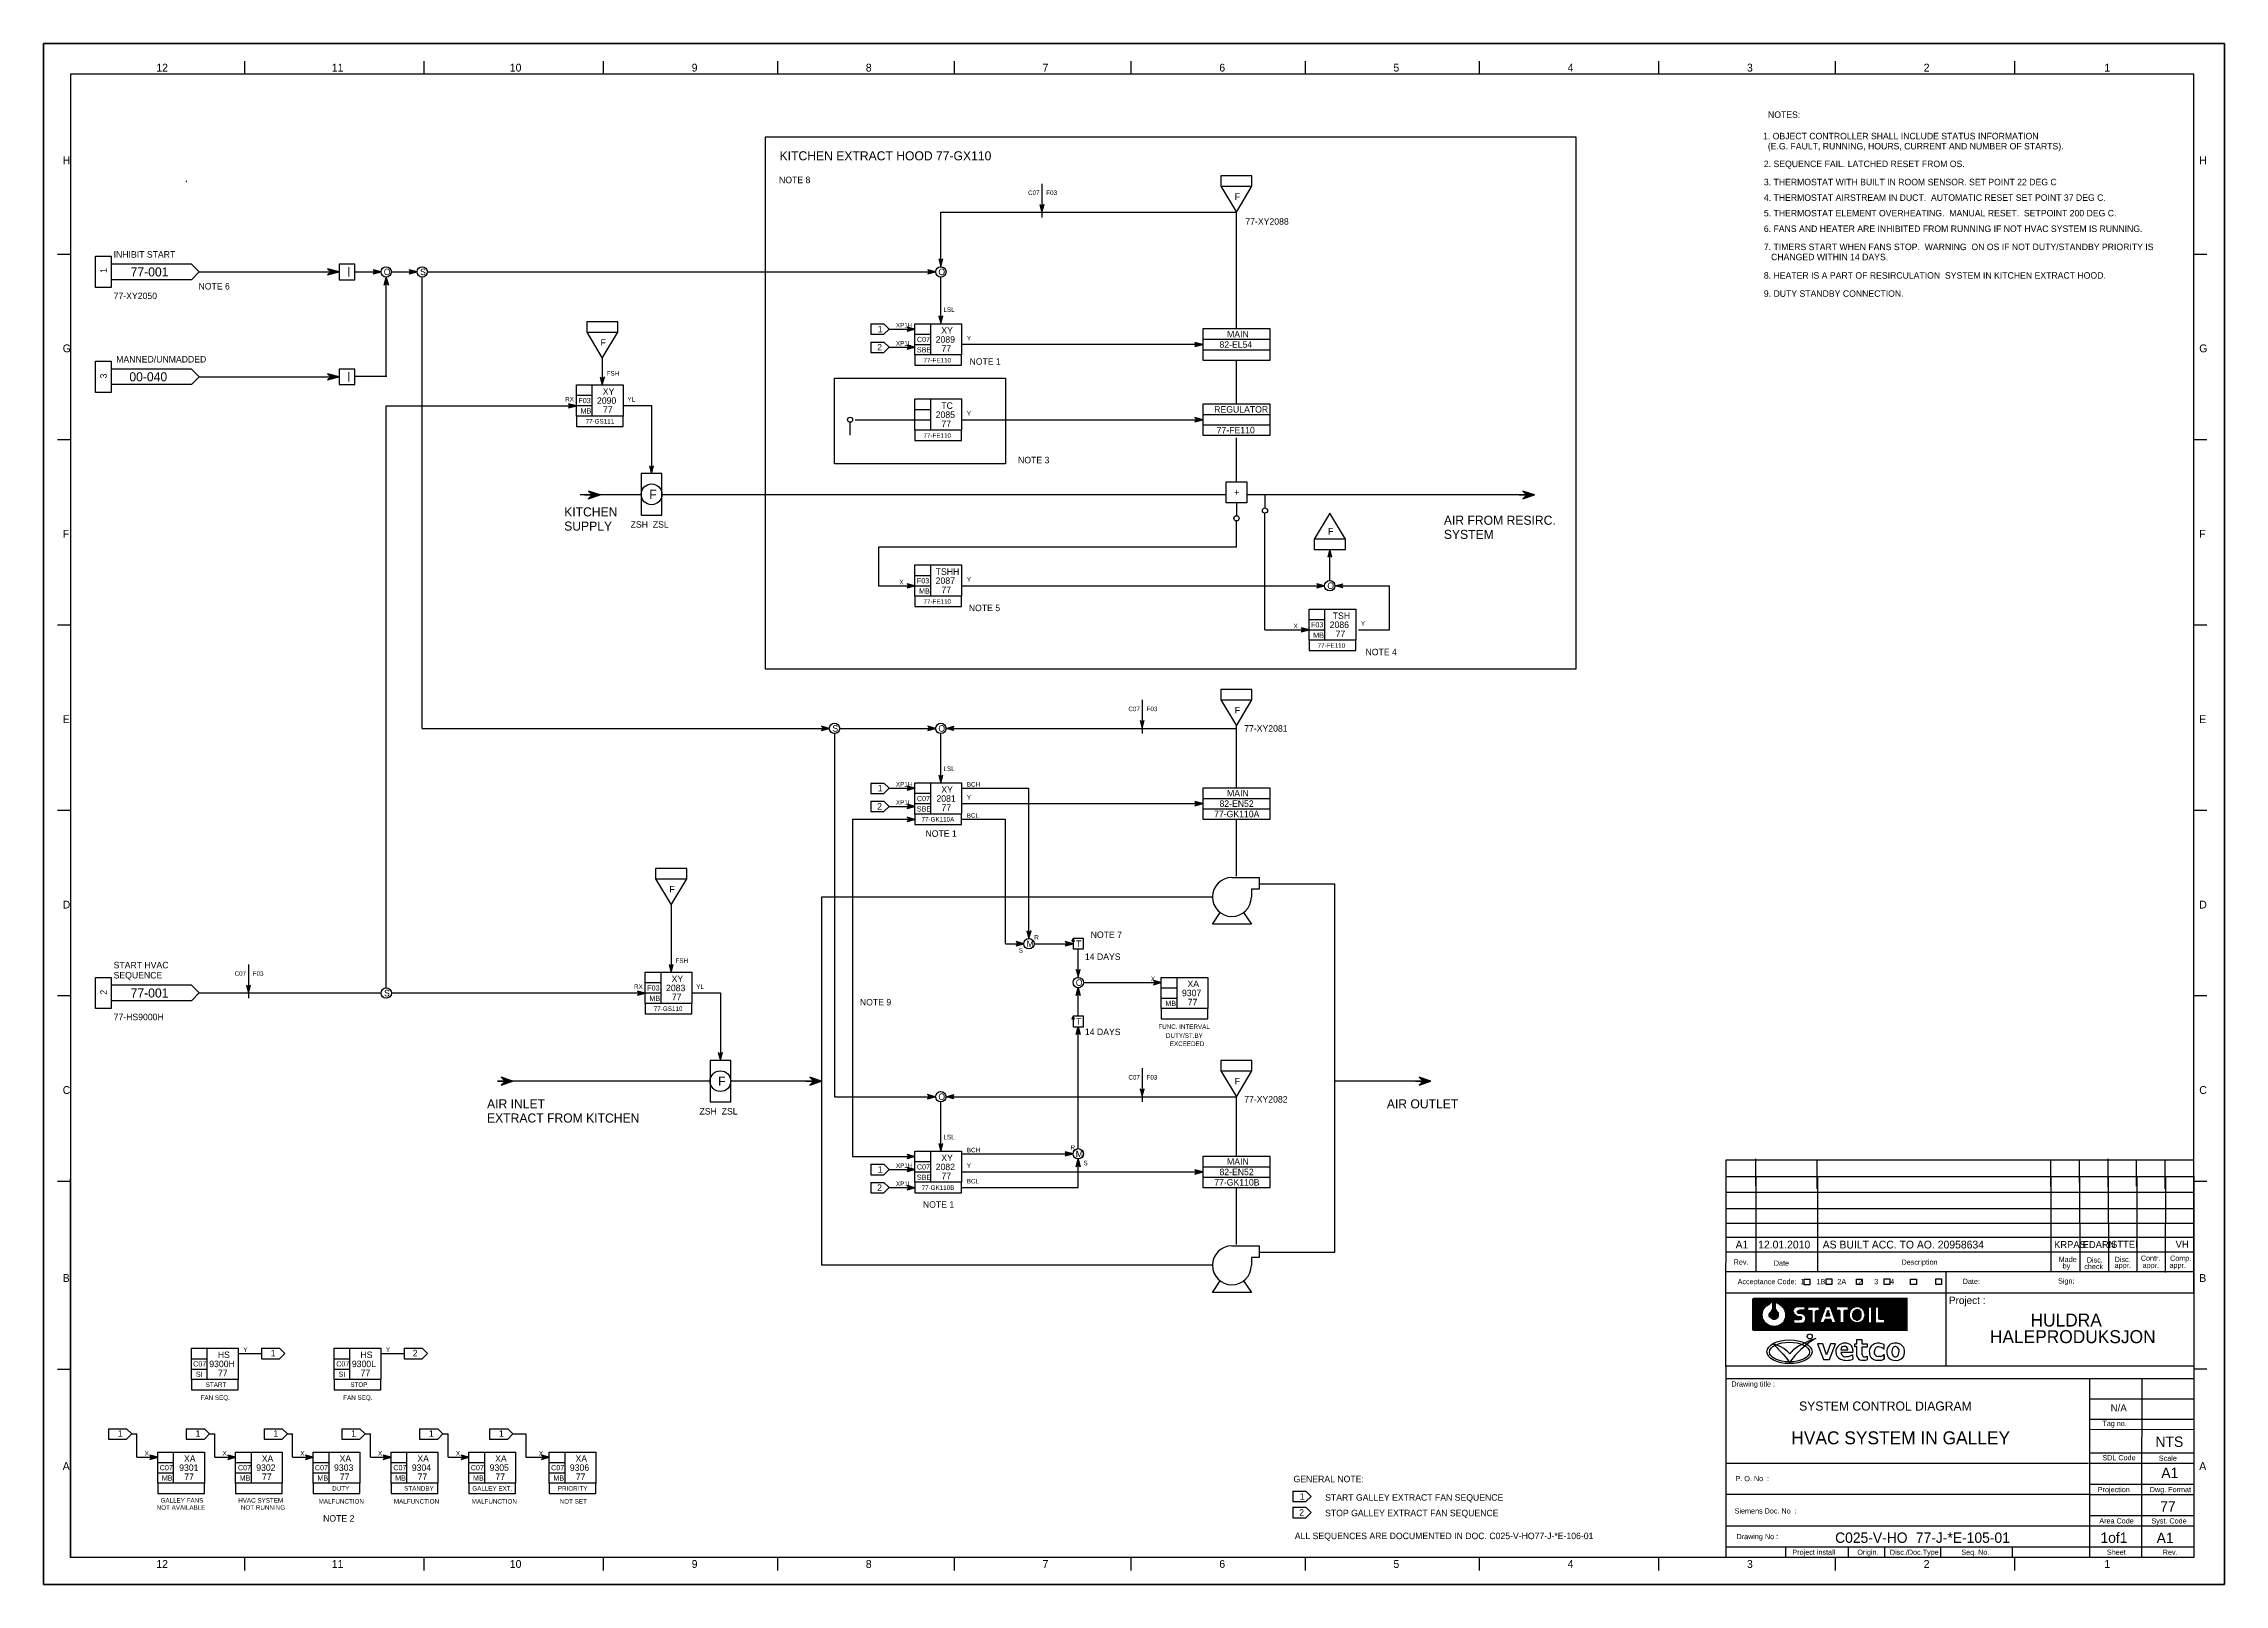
# Model space of a CAD drawing. Extents: x 0 to 841, y 0 to 594.
import ezdxf

# ---------------------------------------------------------------- set-up
doc = ezdxf.new("R2010")
doc.units = 0
for name, color, linetype in [('01-LIN-025-A', 7, 'Continuous'), ('02-LIN-025-B', 7, 'Continuous'), ('09-LIN-050-B', 7, 'Continuous'), ('12-LIN-100-A', 7, 'Continuous'), ('15-LIN-025-PHAN', 7, 'Continuous'), ('16-LIN-035-WEBL', 7, 'Continuous'), ('18-LIN-025-SP', 7, 'Continuous'), ('35-TXT-025', 7, 'Continuous'), ('36-TXT-035', 7, 'Continuous'), ('40-', 7, 'Continuous'), ('45-', 7, 'Continuous'), ('46-', 7, 'Continuous'), ('47-', 7, 'Continuous'), ('48-BOR-018', 7, 'Continuous'), ('49-LOG-UD', 7, 'Continuous'), ('50-REV-035-TRNG', 7, 'Continuous'), ('53-FAB-UD', 7, 'Continuous')]:
    doc.layers.add(name, color=color, linetype=linetype)

msp = doc.modelspace()

# ---------------------------------------------------------------- texts
at = {"layer": '01-LIN-025-A'}
for s, height, p in [('12', 3.02, (43.46, 583.23)), ('11', 3.02, (111.13, 583.23)), ('10', 3.02, (179.78, 583.23)), ('9', 3.02, (249.92, 583.23)), ('8', 3.02, (317.08, 583.23)), ('7', 3.02, (385.24, 583.23)), ('6', 3.02, (453.4, 583.23)), ('5', 3.02, (520.56, 583.23)), ('4', 3.02, (587.72, 583.23)), ('3', 3.02, (656.88, 583.23)), ('2', 3.02, (725.04, 583.23)), ('1', 3.02, (794.71, 583.23)), ('H', 3.02, (7.36, 547.49)), ('H', 3.02, (831.31, 547.49)), ('INHIBIT START', 2.5, (27, 511.5)), ('77-XY2050', 2.5, (27, 495.5)), ('G', 3.02, (7.36, 475.01)), ('MANNED/UNMADDED', 2.5, (28, 471.06)), ('G', 3.02, (831.31, 475.01)), ('F', 3.02, (7.36, 403.53)), ('F', 3.02, (831.31, 403.53)), ('E', 3.02, (7.36, 332.04)), ('E', 3.02, (831.31, 332.04)), ('D', 3.02, (7.36, 260.56)), ('D', 3.02, (831.31, 260.56)), ('START HVAC', 2.5, (27, 237.5)), ('SEQUENCE', 2.5, (27, 233.6)), ('77-HS9000H', 2.5, (27, 217.5)), ('C', 3.02, (7.36, 189.08)), ('C', 3.02, (831.31, 189.08)), ('Made', 2.013, (777.1, 124.29)), ('Disc.', 2.013, (787.94, 124.07)), ('Disc.', 2.013, (798.69, 124.29)), ('Contr.', 2.013, (808.76, 124.74)), ('Comp.', 2.013, (820.06, 124.74)), ('B', 3.02, (7.36, 116.6)), ('Rev.', 2.013, (651.75, 123.28)), ('Acceptance Code:  1      1B      2A      2      3      4  ', 2.0126, (653.3, 115.73)), ('Date', 2.013, (667.24, 122.84)), ('Description', 2.0125, (716.5, 123.22)), ('Date:', 2.013, (740.09, 115.82)), ('Sign:', 2.013, (776.86, 115.98)), ('by', 2.013, (778.64, 121.78)), ('check', 2.013, (786.98, 121.55)), ('appr.', 2.013, (798.69, 122)), ('appr.', 2.013, (809.49, 122)), ('appr.', 2.013, (819.83, 122)), ('B', 3.02, (831.31, 116.6)), ('Project :', 2.867, (734.78, 108.07)), ('Drawing title :', 2.0135, (650.87, 76.26)), ('N/A', 2.813, (797.11, 66.66)), ('Tag no.', 2.013, (793.94, 61.04)), ('A', 3.02, (7.36, 44.11)), ('SDL Code', 2.013, (793.94, 47.84)), ('Scale', 2.013, (815.73, 47.63)), ('A', 3.02, (831.31, 44.11)), ('P. O. No  :', 2.0134, (652.46, 39.79)), ('Projection', 2.013, (792.18, 35.55)), ('Dwg. Format', 2.0135, (812.22, 35.55)), ('Siemens Doc. No  :', 2.0134, (652.11, 27.31)), ('Area Code', 2.013, (792.76, 23.47)), ('Syst. Code', 2.013, (812.85, 23.47)), ('Drawing No :', 2.0135, (652.85, 17.43)), ('A1', 4, (814.88, 15.91)), ('12', 3.02, (43.46, 6.35)), ('11', 3.02, (111.13, 6.35)), ('10', 3.02, (179.78, 6.35)), ('9', 3.02, (249.92, 6.35)), ('8', 3.02, (317.08, 6.35)), ('7', 3.02, (385.24, 6.35)), ('6', 3.02, (453.4, 6.35)), ('5', 3.02, (520.56, 6.35)), ('4', 3.02, (587.72, 6.35)), ('3', 3.02, (656.88, 6.35)), ('Project install', 2.0135, (674.4, 11.39)), ('Origin.', 2.013, (699.46, 11.39)), ('Disc./Doc.Type', 2.0135, (711.99, 11.39)), ('2', 3.02, (725.04, 6.35)), ('Seq. No.', 2.013, (739.55, 11.39)), ('1', 3.02, (794.71, 6.35)), ('Sheet', 2.013, (795.68, 11.39)), ('Rev.', 2.013, (817.23, 11.39))]:
    msp.add_text(s, height=height, dxfattribs=at).set_placement(p)
at = {"layer": '02-LIN-025-B'}
for s, height, p in [('A1', 3, (652.5, 129.5)), ('12.01.2010', 3, (661.2, 129.5)), ('AS BUILT ACC. TO AO. 20958634', 3, (686.09, 129.5)), ('KRPAS', 2.7, (775.34, 129.65)), ('EDARN ', 2.7, (786.34, 129.65)), ('STTEI', 2.7, (797.31, 129.75)), ('VH', 2.7, (822.2, 129.75)), ('HULDRA ', 5, (766.24, 99.4)), ('HALEPRODUKSJON', 5, (750.57, 93)), ('SYSTEM CONTROL DIAGRAM', 3.5, (677, 67)), ('HVAC SYSTEM IN GALLEY', 5, (674, 54)), ('NTS', 4, (814.43, 53)), ('A1', 4, (816.69, 41)), ('77', 4, (816.24, 28)), ('C025-V-HO', 4, (690.88, 16)), ('77-J-*E-105-01', 4, (722, 16)), ('1of1', 4, (793.21, 16))]:
    msp.add_text(s, height=height, dxfattribs=at).set_placement(p)
at = {"layer": '12-LIN-100-A'}
for s, p in [('NOTES:', (665, 565.36)), ('1. OBJECT CONTROLLER SHALL INCLUDE STATUS INFORMATION ', (663.09, 557.11)), ('  (E.G. FAULT, RUNNING, HOURS, CURRENT AND NUMBER OF STARTS).', (663.09, 553.21)), ('2. SEQUENCE FAIL. LATCHED RESET FROM OS. ', (663.4, 546.39)), ('3. THERMOSTAT WITH BUILT IN ROOM SENSOR. SET POINT 22 DEG C', (663.4, 539.39)), ('4. THERMOSTAT AIRSTREAM IN DUCT.  AUTOMATIC RESET SET POINT 37 DEG C.', (663.4, 533.39)), ('5. THERMOSTAT ELEMENT OVERHEATING.  MANUAL RESET.  SETPOINT 200 DEG C.', (663.4, 527.39)), ('6. FANS AND HEATER ARE INHIBITED FROM RUNNING IF NOT HVAC SYSTEM IS RUNNING.', (663.4, 521.39)), ('7. TIMERS START WHEN FANS STOP.  WARNING  ON OS IF NOT DUTY/STANDBY PRIORITY IS ', (663.4, 514.39)), ('   CHANGED WITHIN 14 DAYS.', (663.4, 510.49)), ('8. HEATER IS A PART OF RESIRCULATION  SYSTEM IN KITCHEN EXTRACT HOOD.', (663.4, 503.39)), ('9. DUTY STANDBY CONNECTION.', (663.4, 496.39)), ('1', (321.7, 482.7)), ('MAIN', (456.39, 480.75)), ('2', (321.44, 475.7)), ('82-EL54', (453.46, 476.75)), ('REGULATOR', (451.43, 451.75)), ('77-FE110', (452.39, 443.75)), ('+', (459.17, 419.75)), ('77-XY2081', (463, 328.75)), ('1', (321.7, 305.7)), ('MAIN', (456.39, 303.75)), ('2', (321.44, 298.7)), ('77-GK110A', (451.39, 295.75)), ('82-EN52', (453.46, 299.75)), ('77-XY2082', (463, 185.75)), ('1', (321.7, 158.7)), ('82-EN52', (453.46, 157.75)), ('MAIN', (456.39, 161.75)), ('2', (321.44, 151.7)), ('77-GK110B', (451.43, 153.75)), ('1', (87.6, 87.91)), ('2', (142.36, 87.91)), ('1', (28.61, 56.91)), ('1', (58.61, 56.91)), ('1', (88.61, 56.91)), ('1', (118.61, 56.91)), ('1', (148.61, 56.91)), ('1', (175.61, 56.91)), ('GENERAL NOTE:', (482.02, 39.38)), ('1', (484.43, 32.65)), ('START GALLEY EXTRACT FAN SEQUENCE', (494.21, 32.26)), ('2', (484.18, 26.46)), ('STOP GALLEY EXTRACT FAN SEQUENCE', (494.2, 26.26)), ('ALL SEQUENCES ARE DOCUMENTED IN DOC. C025-V-HO77-J-*E-106-01', (482.49, 17.43))]:
    msp.add_text(s, height=2.5, dxfattribs=at).set_placement(p)
for s, p in [('1', (24.32, 505.61)), ('3', (24.32, 464.92)), ('2', (24.32, 227.35))]:
    msp.add_text(s, height=2.5, rotation=90, dxfattribs=at).set_placement(p)
at = {"layer": '18-LIN-025-SP'}
for p in [(233.58, 418.49), (260.13, 192.25)]:
    msp.add_text('F', height=3.5, dxfattribs=at).set_placement(p)
at = {"layer": '36-TXT-035'}
for s, p in [('KITCHEN EXTRACT HOOD 77-GX110', (283.82, 549)), ('KITCHEN', (200.75, 411.72)), ('SUPPLY', (200.75, 406.26)), ('AIR FROM RESIRC.', (540, 408.5)), ('SYSTEM', (540, 403.04)), ('AIR INLET ', (171, 183.5)), ('AIR OUTLET', (518, 183.5)), ('EXTRACT FROM KITCHEN', (171, 178.04))]:
    msp.add_text(s, height=3.5, dxfattribs=at).set_placement(p)
at = {"layer": '45-'}
for s, p in [('C07', (379.66, 535.63)), ('F03', (386.66, 535.63)), ('LSL', (347.03, 490.57)), ('XP1H', (328.69, 484.57)), ('Y', (356.03, 479.57)), ('XP1L', (328.69, 477.57)), ('FSH', (217.14, 466.01)), ('RX', (201.14, 456.01)), ('YL', (225.14, 456.01)), ('Y', (356.03, 450.57)), ('X', (330.03, 385.57)), ('Y', (356.03, 386.57)), ('X', (482.03, 368.57)), ('Y', (508.03, 369.57)), ('C07', (418.34, 336.65)), ('F03', (425.34, 336.65)), ('LSL', (347.03, 313.57)), ('XP1H', (328.69, 307.57)), ('Y', (356.03, 302.57)), ('BCH', (356.03, 307.57)), ('XP1L', (328.69, 300.57)), ('BCL', (356.03, 295.57)), ('S', (376.03, 243.57)), ('R', (382.03, 248.57)), ('C07', (73.66, 234.63)), ('F03', (80.66, 234.63)), ('FSH', (243.69, 239.57)), ('RX', (227.69, 229.57)), ('YL', (251.69, 229.57)), ('X', (427, 232.63)), ('C07', (418.34, 194.6)), ('F03', (425.34, 194.6)), ('LSL', (347.03, 171.57)), ('BCH', (356.03, 166.57)), ('R', (396.03, 167.57)), ('XP1H', (328.69, 160.57)), ('Y', (356.03, 160.57)), ('S', (401.03, 161.57)), ('XP1L', (328.69, 153.57)), ('BCL', (356.03, 154.57)), ('Y', (77, 89.63)), ('Y', (132, 89.63)), ('X', (39, 49.63)), ('X', (69, 49.63)), ('X', (99, 49.63)), ('X', (129, 49.63)), ('X', (159, 49.63)), ('X', (191, 49.63))]:
    msp.add_text(s, height=1.75, dxfattribs=at).set_placement(p)
at = {"layer": '49-LOG-UD'}
for s, p in [('77-001', (33.56, 504.25)), ('00-040', (33.07, 463.81)), ('77-001', (33.56, 226.25))]:
    msp.add_text(s, height=3.5, dxfattribs=at).set_placement(p)
at = {"layer": '50-REV-035-TRNG'}
for s, height, p in [('NOTE 8', 2.5, (283.61, 540.2)), ('77-XY2088', 2.5, (463.44, 524.2)), ('I', 3.75, (117, 504.12)), ('O', 2.5, (131.17, 504.75)), ('S', 2.5, (145.16, 504.75)), ('O', 2.5, (345.05, 504.75)), ('NOTE 6', 2.5, (59.74, 499.2)), ('C07', 2, (336.78, 478.95)), ('2089', 2.5, (344.03, 478.7)), ('XY', 2.5, (346.19, 482.2)), ('SBE', 2, (336.75, 474.95)), ('77-FE110', 1.75, (339.32, 471.07)), ('77', 2.5, (346.26, 475.2)), ('NOTE 1', 2.5, (357.08, 470.2)), ('I', 3.75, (117, 463.69)), ('F03', 2, (206.24, 455.39)), ('2090', 2.5, (213.4, 455.14)), ('XY', 2.5, (215.64, 458.64)), ('TC', 2.5, (346.2, 453.2)), ('MB', 2, (207.06, 451.39)), ('77-GS111', 1.75, (209.02, 447.51)), ('77', 2.5, (215.71, 451.64)), ('2085', 2.5, (344.03, 449.7)), ('77', 2.5, (346.26, 446.2)), ('77-FE110', 1.75, (339.32, 442.07)), ('NOTE 3', 2.5, (375.79, 432.2)), ('ZSH  ZSL', 2.5, (226.39, 407.38)), ('F03', 2, (336.78, 385.95)), ('TSHH', 2.5, (344.02, 389.2)), ('2087', 2.5, (344.03, 385.7)), ('MB', 2, (337.61, 381.95)), ('77-FE110', 1.75, (339.32, 378.07)), ('77', 2.5, (346.26, 382.2)), ('O', 2.5, (495.05, 383.75)), ('NOTE 5', 2.5, (356.79, 375.2)), ('F03', 2, (488.78, 368.95)), ('2086', 2.5, (495.97, 368.7)), ('TSH', 2.5, (497.14, 372.2)), ('MB', 2, (489.61, 364.95)), ('77-FE110', 1.75, (491.32, 361.07)), ('77', 2.5, (498.26, 365.2)), ('NOTE 4', 2.5, (509.79, 358.2)), ('S', 2.5, (304.16, 328.75)), ('O', 2.5, (345.05, 328.75)), ('C07', 2, (336.78, 301.95)), ('2081', 2.5, (344.31, 301.7)), ('XY', 2.5, (346.19, 305.2)), ('SBE', 2, (336.75, 297.95)), ('77-GK110A', 1.75, (338.57, 294.07)), ('77', 2.5, (346.26, 298.2)), ('NOTE 1', 2.5, (340.08, 288.2)), ('M', 2.5, (379.05, 245.75)), ('T', 2.5, (398.16, 245.75)), ('NOTE 7', 2.5, (403.79, 249.2)), ('14 DAYS', 2.5, (401.57, 240.75)), ('S', 2.5, (131.3, 226.73)), ('F03', 2, (232.78, 228.95)), ('2083', 2.5, (240.03, 228.7)), ('XY', 2.5, (242.19, 232.2)), ('77', 2.5, (242.26, 225.2)), ('O', 2.5, (398.05, 230.75)), ('9307', 2.5, (439, 226.75)), ('XA', 2.5, (441.13, 230.25)), ('MB', 2, (233.61, 224.95)), ('77-GS110', 1.75, (235.32, 221.07)), ('NOTE 9', 2.5, (314.79, 223.2)), ('MB', 2, (432.58, 223)), ('77', 2.5, (441.23, 223.25)), ('T', 2.5, (398.16, 215.75)), ('14 DAYS', 2.5, (401.57, 211.75)), ('FUNC. INTERVAL', 1.7496, (429.88, 214.13)), ('DUTY/ST.BY', 1.75, (432.81, 210.7)), ('EXCEEDED', 1.75, (434.31, 207.55)), ('O', 2.5, (345.05, 186.75)), ('ZSH  ZSL', 2.5, (252.94, 181.14)), ('C07', 2, (336.78, 159.95)), ('2082', 2.5, (344.03, 159.7)), ('XY', 2.5, (346.19, 163.2)), ('M', 2.5, (398.05, 164.75)), ('SBE', 2, (336.75, 155.95)), ('77-GK110B', 1.75, (338.6, 152.07)), ('77', 2.5, (346.26, 156.2)), ('NOTE 1', 2.5, (339.08, 145.2)), ('C07', 2, (57.65, 84.02)), ('9300H', 2.5, (63.88, 83.75)), ('HS', 2.5, (67.18, 87.25)), ('C07', 2, (112.85, 84.02)), ('9300L', 2.5, (118.88, 83.75)), ('HS', 2.5, (122.18, 87.25)), ('SI', 2, (58.73, 80)), ('START', 1.75, (62.52, 76.13)), ('77', 2.5, (67.23, 80.25)), ('SI', 2, (113.73, 80)), ('STOP', 1.75, (118.29, 76.13)), ('77', 2.5, (122.23, 80.25)), ('FAN SEQ.', 1.75, (60.54, 71.13)), ('FAN SEQ.', 1.75, (115.54, 71.13)), ('C07', 2, (44.78, 43.99)), ('9301', 2.5, (52.28, 43.75)), ('XA', 2.5, (54.13, 47.25)), ('77', 2.5, (54.23, 40.25)), ('C07', 2, (74.95, 43.99)), ('9302', 2.5, (82, 43.75)), ('XA', 2.5, (84.13, 47.25)), ('77', 2.5, (84.23, 40.25)), ('C07', 2, (104.61, 43.99)), ('9303', 2.5, (112, 43.75)), ('XA', 2.5, (114.13, 47.25)), ('77', 2.5, (114.23, 40.25)), ('C07', 2, (134.87, 43.99)), ('9304', 2.5, (142, 43.75)), ('XA', 2.5, (144.13, 47.25)), ('77', 2.5, (144.23, 40.25)), ('C07', 2, (164.74, 43.99)), ('9305', 2.5, (172, 43.75)), ('XA', 2.5, (174.13, 47.25)), ('77', 2.5, (174.23, 40.25)), ('C07', 2, (195.7, 43.99)), ('9306', 2.5, (202.95, 43.75)), ('XA', 2.5, (205.13, 47.25)), ('77', 2.5, (205.23, 40.25)), ('MB', 2, (45.58, 40)), ('MB', 2, (75.58, 40)), ('MB', 2, (105.58, 40)), ('DUTY', 1.75, (111.28, 36.13)), ('MB', 2, (135.58, 40)), ('STANDBY', 1.75, (139.04, 36.13)), ('GALLEY EXT.', 1.7496, (165.31, 36.13)), ('MB', 2, (165.58, 40)), ('MB', 2, (196.58, 40)), ('PRIORITY', 1.75, (198.3, 36.13)), ('NOT AVAILABLE', 1.7496, (43.6, 28.75)), ('GALLEY FANS', 1.7496, (45.09, 31.5)), ('HVAC SYSTEM ', 1.7496, (75.06, 31.5)), ('NOT RUNNING', 1.7496, (76.08, 28.75)), ('MALFUNCTION', 1.7496, (106.08, 31.13)), ('NOTE 2', 2.5, (107.79, 24.2)), ('MALFUNCTION', 1.7496, (135.08, 31.13)), ('MALFUNCTION', 1.7496, (165.08, 31.13)), ('NOT SET', 1.75, (199.03, 31.13))]:
    msp.add_text(s, height=height, dxfattribs=at).set_placement(p)
at = {"layer": '53-FAB-UD'}
for p in [(459.34, 533.75), (214.8, 477.5), (495.34, 404.75), (459.34, 335.75), (241.34, 266.75), (459.34, 192.75)]:
    msp.add_text('F', height=2.5, dxfattribs=at).set_placement(p)

# ---------------------------------------------------------------- blocks, each defined once
blk = doc.blocks.new('VETHOF')
at = {"layer": '35-TXT-025'}
for p, q in [((0.41, -1.3), (1.85, -5.04)), ((0.41, -1.31), (0.42, -1.31)), ((1.85, -5.04), (3.31, -5.04)), ((3.31, -5.04), (4.76, -1.31)), ((8.91, -3.39), (6.02, -3.39)), ((6.02, -3.39), (6.02, -3.39)), ((6.04, -2.75), (7.66, -2.75)), ((6.04, -2.75), (6.04, -2.75)), ((7.16, -1.93), (6.63, -1.93)), ((8.68, -3.97), (8.83, -3.97)), ((8.83, -3.97), (8.87, -4.96)), ((9.39, -2.06), (9.39, -1.28)), ((9.39, -1.28), (9.86, -1.28)), ((9.85, -2.06), (9.39, -2.06)), ((9.85, -4.22), (9.85, -2.06)), ((9.86, -1.28), (9.86, -0.24)), ((9.86, -0.24), (11.07, -0.24)), ((10.74, -3.85), (10.72, -3.83)), ((11.07, -0.24), (11.07, -1.28)), ((11.07, -1.28), (12.33, -1.28)), ((12.33, -2.08), (11.07, -2.08)), ((11.07, -2.08), (11.07, -3.93)), ((12.29, -4.26), (12.29, -5.14)), ((12.33, -1.28), (12.33, -2.08)), ((14.1, -3.62), (14.1, -3.06)), ((15.49, -4.35), (14.99, -4.35)), ((16.41, -3.92), (16.21, -3.92)), ((16.22, -2.53), (16.41, -2.53)), ((16.41, -2.53), (16.41, -1.5)), ((16.41, -3.92), (16.41, -4.95)), ((16.41, -4.95), (16.41, -3.92)), ((14.64, -5.24), (15.22, -5.23))]:
    blk.add_line(p, q, dxfattribs=at)
for points in [[(2.6, -3.94), (1.73, -1.3), (0.41, -1.3)], [(4.76, -1.31), (3.49, -1.3), (2.6, -3.94)]]:
    blk.add_lwpolyline(points, dxfattribs=at)
blk.add_circle((-1.43, 0.48), 0.605, dxfattribs=at)
for centre, radius, start, end in [((13.93, -22.68), 26.62, 121.5563, 128.3285), ((37.25, 42.28), 64.41, 222.5947, 225.7032), ((-14.08, -13.49), 12.79, 62.6066, 72.1906), ((-11.71, -8.47), 7.25, 41.0115, 61.0067), ((-14.02, -10.14), 8.92, 28.965, 45.1389), ((-3.16, -5.6), 3.6, 124.7387, 147.7308), ((8.37, -15.52), 17.55, 128.5803, 146.05), ((6.12, -18.57), 19.56, 108.2412, 125.4198), ((6.77, -3.21), 1.99, 154.3487, 183.6218), ((6.54, -3.31), 1.76, 180.9147, 248.3029), ((6.95, -3.34), 2.21, 78.1818, 153.4256), ((7.4, -1.55), 3.72, 246.066, 293.4026), ((7.11, -3.3), 1.1, 184.8601, 284.5167), ((7.34, -2.01), 2.35, 271.2552, 305.2681), ((7.31, -2.69), 1.52, 17.8896, 86.6586), ((6.01, -3.18), 2.91, 355.735, 19.13), ((10.95, -4.11), 1.11, 185.5058, 268.5279), ((11.23, 0.94), 6.17, 267.1617, 279.8493), ((11.68, -3.8), 0.621, 192.7792, 272.2628), ((11.84, -3.73), 0.699, 259.1117, 310.2572), ((14.63, -3.05), 1.82, 106.958, 189.6818), ((14.73, -3.35), 1.9, 180.2152, 267.4856), ((15.01, -4.27), 3.11, 63.2083, 107.2021), ((15.01, -2.96), 0.922, 90.9584, 186.0164), ((14.92, -4.02), 1.98, 48.9228, 87.6766), ((15.36, -3.23), 2.01, 265.9477, 301.2036), ((15.3, -3.22), 1.15, 279.5929, 322.5462), ((18.79, -3.46), 1.78, 170.4912, 263.3791), ((18.97, -3.03), 1.94, 151.7643, 183.9277), ((19.79, -3.3), 1.57, 162.7412, 208.9148), ((19.14, -2.82), 0.849, 86.3191, 180.85), ((19.09, -3.62), 0.807, 212.7849, 321.122), ((19.18, -3.11), 2.2, 254.0775, 321.1567), ((19.2, -3.25), 2.12, 29.0189, 101.4145), ((19.02, -2.88), 0.922, 8.7879, 79.0575), ((17.23, -3.04), 2.72, 336.4872, 6.4609), ((18.68, -3.2), 2.57, 329.8764, 22.4066)]:
    blk.add_arc(centre, radius, start, end, dxfattribs=at)
for centre, major_axis, ratio in [((-6.29, -3.19), (5.4, 0), 0.528293), ((-6.29, -3.28), (4.78, 0), 0.49425)]:
    blk.add_ellipse(centre, major_axis=major_axis, ratio=ratio, dxfattribs=at)
for centre, major_axis, ratio, start_param, end_param in [((6.66, -2.64), (0, -0.712), 0.880856, 3.185051, 4.854658), ((7.04, -2.64), (0, 0.717), 0.880776, 4.56178, 6.095477), ((15.03, -3.61), (-0.934, 0), 0.790089, 0.002176, 1.522775), ((18.68, -3.23), (0, 2.06), 0.822978, 6.225398, 7.281168)]:
    blk.add_ellipse(centre, major_axis=major_axis, ratio=ratio, start_param=start_param, end_param=end_param, dxfattribs=at)

# ---------------------------------------------------------------- linework, layer by layer
at = {"layer": '01-LIN-025-A'}
for p, q in [((829.26, 582.23), (10.33, 582.23)), ((10.33, 582.23), (10.33, 10.38)), ((77.49, 587.26), (77.49, 582.23)), ((146.65, 587.26), (146.65, 582.23)), ((215.82, 587.26), (215.82, 582.23)), ((282.98, 587.26), (282.98, 582.23)), ((351.14, 587.26), (351.14, 582.23)), ((419.3, 587.26), (419.3, 582.23)), ((486.46, 587.26), (486.46, 582.23)), ((553.61, 587.26), (553.61, 582.23)), ((622.78, 587.26), (622.78, 582.23)), ((690.94, 587.26), (690.94, 582.23)), ((760.1, 587.26), (760.1, 582.23)), ((829.26, 112.01), (829.26, 582.23)), ((10.33, 512.76), (5.32, 512.76)), ((834.27, 512.76), (829.26, 512.76)), ((10.33, 441.28), (5.32, 441.28)), ((834.27, 441.28), (829.26, 441.28)), ((10.33, 369.8), (5.32, 369.8)), ((834.27, 369.8), (829.26, 369.8)), ((10.33, 298.32), (5.32, 298.32)), ((834.27, 298.32), (829.26, 298.32)), ((10.33, 226.84), (5.32, 226.84)), ((834.27, 226.84), (829.26, 226.84)), ((660.31, 153.7), (660.31, 164.02)), ((683.98, 152.44), (683.98, 163.78)), ((774.02, 153.46), (774.02, 163.78)), ((785.12, 154.96), (785.12, 163.78)), ((796.22, 153.15), (796.22, 164.02)), ((807.09, 153.46), (807.09, 163.78)), ((818.19, 152.44), (818.19, 163.78)), ((10.33, 155.36), (5.32, 155.36)), ((10.33, 10.38), (10.33, 156.36)), ((648.74, 157.24), (829.06, 157.24)), ((660.35, 157.37), (660.35, 120.46)), ((684.11, 157.36), (684.14, 120.47)), ((774.13, 157.37), (774.07, 120.49)), ((785.16, 157.37), (785.24, 120.31)), ((796.19, 157.37), (796.29, 120.46)), ((807.21, 157.37), (807.22, 120.79)), ((818.24, 157.37), (818.15, 120.29)), ((829.26, 157.37), (829.26, 83.35)), ((834.27, 155.36), (829.26, 155.36)), ((648.83, 151.27), (829.27, 151.27)), ((648.83, 144.95), (829.27, 144.85)), ((648.83, 139.29), (829.27, 139.29)), ((648.82, 133.92), (829.27, 133.92)), ((648.82, 128.26), (829.27, 128.26)), ((679.11, 120.97), (679.11, 120.97)), ((679.12, 120.95), (679.12, 120.95)), ((733.55, 120.24), (733.59, 84.19)), ((648.72, 112.42), (829.28, 112.42)), ((10.33, 82.87), (5.32, 82.87)), ((834.27, 82.92), (829.26, 82.92)), ((789.25, 63.66), (829.29, 63.66)), ((789.17, 50.65), (829.27, 50.65)), ((789.17, 38.57), (829.29, 38.57)), ((789.17, 26.49), (829.29, 26.49)), ((648.95, 10.38), (10.33, 10.38)), ((77.49, 10.38), (77.49, 5.35)), ((146.65, 10.38), (146.65, 5.35)), ((215.82, 10.38), (215.82, 5.35)), ((282.98, 10.38), (282.98, 5.35)), ((351.14, 10.38), (351.14, 5.35)), ((419.3, 10.38), (419.3, 5.35)), ((486.46, 10.38), (486.46, 5.35)), ((553.61, 10.38), (553.61, 5.35)), ((622.78, 10.37), (622.78, 5.35)), ((648.82, 14.41), (829.29, 14.41)), ((690.94, 10.38), (690.94, 5.35)), ((695.95, 14.41), (695.95, 10.38)), ((695.95, 14.41), (695.95, 10.38)), ((709.98, 14.41), (709.98, 10.38)), ((731.53, 14.41), (731.53, 10.38)), ((759.1, 14.41), (759.1, 10.38)), ((759.1, 14.41), (759.1, 10.38)), ((760.1, 10.38), (760.1, 5.35))]:
    msp.add_line(p, q, dxfattribs=at)
for points in [[(55.04, 540.96), (55, 540.96), (55, 540.94), (55.04, 540.94), (55.04, 540.92), (55, 540.92), (55, 540.9), (55.04, 540.9), (55.04, 540.92)], [(385, 540), (385, 527)], [(210.08, 421.5), (211.57, 420), (210.08, 418.5), (214.57, 420), (210.08, 421.5)], [(210.17, 421.4), (210.17, 421.47)], [(210.28, 421.3), (210.28, 421.43)], [(210.37, 421.2), (210.37, 421.4)], [(210.48, 421.1), (210.48, 421.37)], [(210.57, 421), (210.57, 421.33)], [(210.68, 420.9), (210.68, 421.3)], [(210.77, 420.8), (210.77, 421.27)], [(210.88, 420.7), (210.88, 421.23)], [(210.97, 420.6), (210.97, 421.2)], [(211.08, 420.5), (211.08, 421.17)], [(211.17, 420.4), (211.17, 421.13)], [(211.28, 420.3), (211.28, 421.1)], [(211.37, 420.2), (211.37, 421.07)], [(211.48, 420.1), (211.48, 421.03)], [(211.57, 420), (211.57, 421)], [(211.68, 419.03), (211.68, 420.97)], [(211.77, 419.07), (211.77, 420.93)], [(211.88, 419.1), (211.88, 420.9)], [(211.97, 419.13), (211.97, 420.87)], [(212.08, 419.17), (212.08, 420.83)], [(212.17, 419.2), (212.17, 420.8)], [(212.28, 419.23), (212.28, 420.77)], [(212.37, 419.27), (212.37, 420.73)], [(212.48, 419.3), (212.48, 420.7)], [(212.57, 419.33), (212.57, 420.67)], [(212.68, 419.37), (212.68, 420.63)], [(212.77, 419.4), (212.77, 420.6)], [(212.88, 419.43), (212.88, 420.57)], [(212.97, 419.47), (212.97, 420.53)], [(213.08, 419.5), (213.08, 420.5)], [(570.5, 421.5), (572, 420), (570.5, 418.5), (575, 420), (570.5, 421.5)], [(570.6, 421.4), (570.6, 421.47)], [(570.7, 421.3), (570.7, 421.43)], [(570.8, 421.2), (570.8, 421.4)], [(570.9, 421.1), (570.9, 421.37)], [(571, 421), (571, 421.33)], [(571.1, 420.9), (571.1, 421.3)], [(571.2, 420.8), (571.2, 421.27)], [(571.3, 420.7), (571.3, 421.23)], [(571.4, 420.6), (571.4, 421.2)], [(571.5, 420.5), (571.5, 421.17)], [(571.6, 420.4), (571.6, 421.13)], [(571.7, 420.3), (571.7, 421.1)], [(571.8, 420.2), (571.8, 421.07)], [(571.9, 420.1), (571.9, 421.03)], [(572, 420), (572, 421)], [(572.1, 419.03), (572.1, 420.97)], [(572.2, 419.07), (572.2, 420.93)], [(572.3, 419.1), (572.3, 420.9)], [(572.4, 419.13), (572.4, 420.87)], [(572.5, 419.17), (572.5, 420.83)], [(572.6, 419.2), (572.6, 420.8)], [(572.7, 419.23), (572.7, 420.77)], [(572.8, 419.27), (572.8, 420.73)], [(572.9, 419.3), (572.9, 420.7)], [(573, 419.33), (573, 420.67)], [(573.1, 419.37), (573.1, 420.63)], [(573.2, 419.4), (573.2, 420.6)], [(573.3, 419.43), (573.3, 420.57)], [(573.4, 419.47), (573.4, 420.53)], [(573.5, 419.5), (573.5, 420.5)], [(208.57, 420), (214.57, 420)], [(210.17, 418.53), (210.17, 418.6)], [(210.28, 418.57), (210.28, 418.7)], [(210.37, 418.6), (210.37, 418.8)], [(210.48, 418.63), (210.48, 418.9)], [(210.57, 418.67), (210.57, 419)], [(210.68, 418.7), (210.68, 419.1)], [(210.77, 418.73), (210.77, 419.2)], [(210.88, 418.77), (210.88, 419.3)], [(210.97, 418.8), (210.97, 419.4)], [(211.08, 418.83), (211.08, 419.5)], [(211.17, 418.87), (211.17, 419.6)], [(211.28, 418.9), (211.28, 419.7)], [(211.37, 418.93), (211.37, 419.8)], [(211.48, 418.97), (211.48, 419.9)], [(211.57, 419), (211.57, 420)], [(213.17, 419.53), (213.17, 420.47)], [(213.28, 419.57), (213.28, 420.43)], [(213.37, 419.6), (213.37, 420.4)], [(213.48, 419.63), (213.48, 420.37)], [(213.57, 419.67), (213.57, 420.33)], [(213.68, 419.7), (213.68, 420.3)], [(213.77, 419.73), (213.77, 420.27)], [(213.88, 419.77), (213.88, 420.23)], [(213.97, 419.8), (213.97, 420.2)], [(214.08, 419.83), (214.08, 420.17)], [(214.17, 419.87), (214.17, 420.13)], [(214.28, 419.9), (214.28, 420.1)], [(214.37, 419.93), (214.37, 420.07)], [(214.48, 419.97), (214.48, 420.03)], [(569, 420), (575, 420)], [(570.6, 418.53), (570.6, 418.6)], [(570.7, 418.57), (570.7, 418.7)], [(570.8, 418.6), (570.8, 418.8)], [(570.9, 418.63), (570.9, 418.9)], [(571, 418.67), (571, 419)], [(571.1, 418.7), (571.1, 419.1)], [(571.2, 418.73), (571.2, 419.2)], [(571.3, 418.77), (571.3, 419.3)], [(571.4, 418.8), (571.4, 419.4)], [(571.5, 418.83), (571.5, 419.5)], [(571.6, 418.87), (571.6, 419.6)], [(571.7, 418.9), (571.7, 419.7)], [(571.8, 418.93), (571.8, 419.8)], [(571.9, 418.97), (571.9, 419.9)], [(572, 419), (572, 420)], [(573.6, 419.53), (573.6, 420.47)], [(573.7, 419.57), (573.7, 420.43)], [(573.8, 419.6), (573.8, 420.4)], [(573.9, 419.63), (573.9, 420.37)], [(574, 419.67), (574, 420.33)], [(574.1, 419.7), (574.1, 420.3)], [(574.2, 419.73), (574.2, 420.27)], [(574.3, 419.77), (574.3, 420.23)], [(574.4, 419.8), (574.4, 420.2)], [(574.5, 419.83), (574.5, 420.17)], [(574.6, 419.87), (574.6, 420.13)], [(574.7, 419.9), (574.7, 420.1)], [(574.8, 419.93), (574.8, 420.07)], [(574.9, 419.97), (574.9, 420.03)], [(423.68, 341.02), (423.68, 328.02)], [(79, 239), (79, 226)], [(175, 194), (181, 194)], [(176.5, 195.5), (178, 194), (176.5, 192.5), (181, 194), (176.5, 195.5)], [(176.6, 195.4), (176.6, 195.47)], [(176.7, 195.3), (176.7, 195.43)], [(176.8, 195.2), (176.8, 195.4)], [(176.9, 195.1), (176.9, 195.37)], [(177, 195), (177, 195.33)], [(177.1, 194.9), (177.1, 195.3)], [(177.2, 194.8), (177.2, 195.27)], [(177.3, 194.7), (177.3, 195.23)], [(177.4, 194.6), (177.4, 195.2)], [(177.5, 194.5), (177.5, 195.17)], [(177.5, 192.83), (177.5, 193.5)], [(177.6, 194.4), (177.6, 195.13)], [(177.6, 192.87), (177.6, 193.6)], [(177.7, 194.3), (177.7, 195.1)], [(177.7, 192.9), (177.7, 193.7)], [(177.8, 194.2), (177.8, 195.07)], [(177.8, 192.93), (177.8, 193.8)], [(177.9, 194.1), (177.9, 195.03)], [(177.9, 192.97), (177.9, 193.9)], [(178, 194), (178, 195)], [(178, 193), (178, 194)], [(178.1, 193.03), (178.1, 194.97)], [(178.2, 193.07), (178.2, 194.93)], [(178.3, 193.1), (178.3, 194.9)], [(178.4, 193.13), (178.4, 194.87)], [(178.5, 193.17), (178.5, 194.83)], [(178.6, 193.2), (178.6, 194.8)], [(178.7, 193.23), (178.7, 194.77)], [(178.8, 193.27), (178.8, 194.73)], [(178.9, 193.3), (178.9, 194.7)], [(179, 193.33), (179, 194.67)], [(179.1, 193.37), (179.1, 194.63)], [(179.2, 193.4), (179.2, 194.6)], [(179.3, 193.43), (179.3, 194.57)], [(179.4, 193.47), (179.4, 194.53)], [(179.5, 193.5), (179.5, 194.5)], [(179.6, 193.53), (179.6, 194.47)], [(179.7, 193.57), (179.7, 194.43)], [(179.8, 193.6), (179.8, 194.4)], [(179.9, 193.63), (179.9, 194.37)], [(180, 193.67), (180, 194.33)], [(180.1, 193.7), (180.1, 194.3)], [(180.2, 193.73), (180.2, 194.27)], [(180.3, 193.77), (180.3, 194.23)], [(180.4, 193.8), (180.4, 194.2)], [(180.5, 193.83), (180.5, 194.17)], [(180.6, 193.87), (180.6, 194.13)], [(180.7, 193.9), (180.7, 194.1)], [(180.8, 193.93), (180.8, 194.07)], [(180.9, 193.97), (180.9, 194.03)], [(294, 194), (300, 194)], [(295.5, 195.5), (297, 194), (295.5, 192.5), (300, 194), (295.5, 195.5)], [(295.6, 195.4), (295.6, 195.47)], [(295.7, 195.3), (295.7, 195.43)], [(295.8, 195.2), (295.8, 195.4)], [(295.9, 195.1), (295.9, 195.37)], [(296, 195), (296, 195.33)], [(296.1, 194.9), (296.1, 195.3)], [(296.2, 194.8), (296.2, 195.27)], [(296.3, 194.7), (296.3, 195.23)], [(296.4, 194.6), (296.4, 195.2)], [(296.5, 194.5), (296.5, 195.17)], [(296.5, 192.83), (296.5, 193.5)], [(296.6, 194.4), (296.6, 195.13)], [(296.6, 192.87), (296.6, 193.6)], [(296.7, 194.3), (296.7, 195.1)], [(296.7, 192.9), (296.7, 193.7)], [(296.8, 194.2), (296.8, 195.07)], [(296.8, 192.93), (296.8, 193.8)], [(296.9, 194.1), (296.9, 195.03)], [(296.9, 192.97), (296.9, 193.9)], [(297, 194), (297, 195)], [(297, 193), (297, 194)], [(297.1, 193.03), (297.1, 194.97)], [(297.2, 193.07), (297.2, 194.93)], [(297.3, 193.1), (297.3, 194.9)], [(297.4, 193.13), (297.4, 194.87)], [(297.5, 193.17), (297.5, 194.83)], [(297.6, 193.2), (297.6, 194.8)], [(297.7, 193.23), (297.7, 194.77)], [(297.8, 193.27), (297.8, 194.73)], [(297.9, 193.3), (297.9, 194.7)], [(298, 193.33), (298, 194.67)], [(298.1, 193.37), (298.1, 194.63)], [(298.2, 193.4), (298.2, 194.6)], [(298.3, 193.43), (298.3, 194.57)], [(298.4, 193.47), (298.4, 194.53)], [(298.5, 193.5), (298.5, 194.5)], [(298.6, 193.53), (298.6, 194.47)], [(298.7, 193.57), (298.7, 194.43)], [(298.8, 193.6), (298.8, 194.4)], [(298.9, 193.63), (298.9, 194.37)], [(299, 193.67), (299, 194.33)], [(299.1, 193.7), (299.1, 194.3)], [(299.2, 193.73), (299.2, 194.27)], [(299.3, 193.77), (299.3, 194.23)], [(299.4, 193.8), (299.4, 194.2)], [(299.5, 193.83), (299.5, 194.17)], [(299.6, 193.87), (299.6, 194.13)], [(299.7, 193.9), (299.7, 194.1)], [(299.8, 193.93), (299.8, 194.07)], [(299.9, 193.97), (299.9, 194.03)], [(423.68, 198.98), (423.68, 185.98)], [(529, 194), (535, 194)], [(530.5, 195.5), (532, 194), (530.5, 192.5), (535, 194), (530.5, 195.5)], [(530.6, 195.4), (530.6, 195.47)], [(530.7, 195.3), (530.7, 195.43)], [(530.8, 195.2), (530.8, 195.4)], [(530.9, 195.1), (530.9, 195.37)], [(531, 195), (531, 195.33)], [(531.1, 194.9), (531.1, 195.3)], [(531.2, 194.8), (531.2, 195.27)], [(531.3, 194.7), (531.3, 195.23)], [(531.4, 194.6), (531.4, 195.2)], [(531.5, 194.5), (531.5, 195.17)], [(531.5, 192.83), (531.5, 193.5)], [(531.6, 194.4), (531.6, 195.13)], [(531.6, 192.87), (531.6, 193.6)], [(531.7, 194.3), (531.7, 195.1)], [(531.7, 192.9), (531.7, 193.7)], [(531.8, 194.2), (531.8, 195.07)], [(531.8, 192.93), (531.8, 193.8)], [(531.9, 194.1), (531.9, 195.03)], [(531.9, 192.97), (531.9, 193.9)], [(532, 194), (532, 195)], [(532, 193), (532, 194)], [(532.1, 193.03), (532.1, 194.97)], [(532.2, 193.07), (532.2, 194.93)], [(532.3, 193.1), (532.3, 194.9)], [(532.4, 193.13), (532.4, 194.87)], [(532.5, 193.17), (532.5, 194.83)], [(532.6, 193.2), (532.6, 194.8)], [(532.7, 193.23), (532.7, 194.77)], [(532.8, 193.27), (532.8, 194.73)], [(532.9, 193.3), (532.9, 194.7)], [(533, 193.33), (533, 194.67)], [(533.1, 193.37), (533.1, 194.63)], [(533.2, 193.4), (533.2, 194.6)], [(533.3, 193.43), (533.3, 194.57)], [(533.4, 193.47), (533.4, 194.53)], [(533.5, 193.5), (533.5, 194.5)], [(533.6, 193.53), (533.6, 194.47)], [(533.7, 193.57), (533.7, 194.43)], [(533.8, 193.6), (533.8, 194.4)], [(533.9, 193.63), (533.9, 194.37)], [(534, 193.67), (534, 194.33)], [(534.1, 193.7), (534.1, 194.3)], [(534.2, 193.73), (534.2, 194.27)], [(534.3, 193.77), (534.3, 194.23)], [(534.4, 193.8), (534.4, 194.2)], [(534.5, 193.83), (534.5, 194.17)], [(534.6, 193.87), (534.6, 194.13)], [(534.7, 193.9), (534.7, 194.1)], [(534.8, 193.93), (534.8, 194.07)], [(534.9, 193.97), (534.9, 194.03)], [(176.6, 192.53), (176.6, 192.6)], [(176.7, 192.57), (176.7, 192.7)], [(176.8, 192.6), (176.8, 192.8)], [(176.9, 192.63), (176.9, 192.9)], [(177, 192.67), (177, 193)], [(177.1, 192.7), (177.1, 193.1)], [(177.2, 192.73), (177.2, 193.2)], [(177.3, 192.77), (177.3, 193.3)], [(177.4, 192.8), (177.4, 193.4)], [(295.6, 192.53), (295.6, 192.6)], [(295.7, 192.57), (295.7, 192.7)], [(295.8, 192.6), (295.8, 192.8)], [(295.9, 192.63), (295.9, 192.9)], [(296, 192.67), (296, 193)], [(296.1, 192.7), (296.1, 193.1)], [(296.2, 192.73), (296.2, 193.2)], [(296.3, 192.77), (296.3, 193.3)], [(296.4, 192.8), (296.4, 193.4)], [(530.6, 192.53), (530.6, 192.6)], [(530.7, 192.57), (530.7, 192.7)], [(530.8, 192.6), (530.8, 192.8)], [(530.9, 192.63), (530.9, 192.9)], [(531, 192.67), (531, 193)], [(531.1, 192.7), (531.1, 193.1)], [(531.2, 192.73), (531.2, 193.2)], [(531.3, 192.77), (531.3, 193.3)], [(531.4, 192.8), (531.4, 193.4)], [(648.78, 84), (648.84, 163.67), (829.26, 163.67)], [(829.26, 120.49), (648.81, 120.47)], [(659.18, 97.95), (659.18, 110.09), (659.39, 110.09), (659.39, 97.95), (659.18, 97.95)], [(659.39, 110.28), (718.84, 110.28)], [(718.84, 110.09), (659.39, 110.09), (659.39, 110.28)], [(659.39, 110.28), (718.84, 110.28)], [(718.84, 110.09), (659.39, 110.09), (659.39, 110.28)], [(659.39, 110.09), (718.84, 110.09)], [(718.84, 109.89), (659.39, 109.89), (659.39, 110.09)], [(659.39, 109.89), (718.84, 109.89)], [(718.84, 109.7), (659.39, 109.7), (659.39, 109.89)], [(659.39, 109.7), (666.89, 109.7), (666.89, 109.5), (659.39, 109.5), (659.39, 109.7)], [(659.39, 109.5), (666.89, 109.5), (666.89, 109.3), (659.39, 109.3), (659.39, 109.5)], [(666.68, 109.5), (666.68, 109.3), (666.89, 109.3), (666.89, 109.5), (666.68, 109.5)], [(666.89, 109.5), (666.68, 109.3), (666.68, 109.11), (666.89, 109.3), (666.89, 109.5)], [(667.1, 109.89), (666.89, 109.7), (666.89, 109.5), (667.1, 109.7), (667.1, 109.89)], [(666.89, 106.37), (666.89, 109.7), (667.1, 109.7), (667.1, 106.37), (666.89, 106.37)], [(667.1, 109.7), (667.72, 109.7), (667.72, 109.5), (667.1, 109.5), (667.1, 109.7)], [(667.1, 109.5), (667.72, 109.5), (667.72, 109.3), (667.1, 109.3), (667.1, 109.5)], [(667.51, 109.5), (667.51, 109.7), (667.72, 109.7), (667.72, 109.5), (667.51, 109.5)], [(667.51, 109.7), (667.51, 106.37), (667.72, 106.37), (667.72, 109.7), (667.51, 109.7)], [(667.93, 109.5), (667.72, 109.7), (667.72, 109.5), (667.93, 109.3), (667.93, 109.5)], [(667.72, 109.7), (718.84, 109.7)], [(718.84, 109.5), (667.72, 109.5), (667.72, 109.7)], [(668.14, 109.3), (667.93, 109.5), (667.93, 109.3), (668.14, 109.11), (668.14, 109.3)], [(667.93, 109.5), (718.84, 109.5)], [(718.84, 109.3), (667.93, 109.3), (667.93, 109.5)], [(659.39, 109.3), (666.68, 109.3), (666.68, 109.11), (659.39, 109.11), (659.39, 109.3)], [(659.39, 109.3), (666.47, 109.3), (666.47, 109.11), (659.39, 109.11), (659.39, 109.3)], [(659.39, 109.11), (666.47, 109.11), (666.47, 108.91), (659.39, 108.91), (659.39, 109.11)], [(659.39, 108.91), (666.26, 108.91), (666.26, 108.72), (659.39, 108.72), (659.39, 108.91)], [(659.39, 108.72), (666.06, 108.72), (666.06, 108.52), (659.39, 108.52), (659.39, 108.72)], [(659.39, 108.52), (665.85, 108.52), (665.85, 108.32), (659.39, 108.32), (659.39, 108.52)], [(659.39, 108.32), (665.64, 108.32), (665.64, 108.13), (659.39, 108.13), (659.39, 108.32)], [(659.39, 108.13), (665.43, 108.13), (665.43, 107.93), (659.39, 107.93), (659.39, 108.13)], [(659.39, 108.13), (665.22, 108.13), (665.22, 107.93), (659.39, 107.93), (659.39, 108.13)], [(659.39, 107.93), (665.01, 107.93), (665.01, 107.74), (659.39, 107.74), (659.39, 107.93)], [(659.39, 107.74), (664.6, 107.74), (664.6, 107.54), (659.39, 107.54), (659.39, 107.74)], [(659.39, 107.54), (664.39, 107.54), (664.39, 107.35), (659.39, 107.35), (659.39, 107.54)], [(659.39, 107.35), (664.18, 107.35), (664.18, 107.15), (659.39, 107.15), (659.39, 107.35)], [(659.39, 107.15), (663.97, 107.15), (663.97, 106.95), (659.39, 106.95), (659.39, 107.15)], [(659.39, 106.95), (663.76, 106.95), (663.76, 106.76), (659.39, 106.76), (659.39, 106.95)], [(659.39, 106.95), (663.76, 106.95), (663.76, 106.76), (659.39, 106.76), (659.39, 106.95)], [(659.39, 106.76), (663.56, 106.76), (663.56, 106.56), (659.39, 106.56), (659.39, 106.76)], [(659.39, 106.56), (663.35, 106.56), (663.35, 106.37), (659.39, 106.37), (659.39, 106.56)], [(659.39, 106.37), (663.35, 106.37), (663.35, 106.17), (659.39, 106.17), (659.39, 106.37)], [(659.39, 106.17), (663.14, 106.17), (663.14, 105.97), (659.39, 105.97), (659.39, 106.17)], [(659.39, 105.97), (663.14, 105.97), (663.14, 105.78), (659.39, 105.78), (659.39, 105.97)], [(659.39, 105.97), (662.93, 105.97), (662.93, 105.78), (659.39, 105.78), (659.39, 105.97)], [(659.39, 105.78), (662.93, 105.78), (662.93, 105.58), (659.39, 105.58), (659.39, 105.78)], [(659.39, 105.58), (662.93, 105.58), (662.93, 105.39), (659.39, 105.39), (659.39, 105.58)], [(659.39, 105.39), (662.93, 105.39), (662.93, 105.19), (659.39, 105.19), (659.39, 105.39)], [(659.39, 105.19), (662.72, 105.19), (662.72, 105), (659.39, 105), (659.39, 105.19)], [(659.39, 105), (662.72, 105), (662.72, 104.8), (659.39, 104.8), (659.39, 105)], [(659.39, 104.8), (662.72, 104.8), (662.72, 104.6), (659.39, 104.6), (659.39, 104.8)], [(659.39, 104.8), (662.72, 104.8), (662.72, 104.6), (659.39, 104.6), (659.39, 104.8)], [(659.39, 104.6), (662.72, 104.6), (662.72, 104.41), (659.39, 104.41), (659.39, 104.6)], [(659.39, 104.41), (662.72, 104.41), (662.72, 104.21), (659.39, 104.21), (659.39, 104.41)], [(659.39, 104.21), (662.51, 104.21), (662.51, 104.02), (659.39, 104.02), (659.39, 104.21)], [(659.39, 104.02), (662.51, 104.02), (662.51, 103.82), (659.39, 103.82), (659.39, 104.02)], [(659.39, 103.82), (662.51, 103.82), (662.51, 103.62), (659.39, 103.62), (659.39, 103.82)], [(659.39, 103.82), (662.51, 103.82), (662.51, 103.62), (659.39, 103.62), (659.39, 103.82)], [(659.39, 103.62), (662.72, 103.62), (662.72, 103.43), (659.39, 103.43), (659.39, 103.62)], [(659.39, 103.43), (662.72, 103.43), (662.72, 103.23), (659.39, 103.23), (659.39, 103.43)], [(659.39, 103.23), (662.72, 103.23), (662.72, 103.04), (659.39, 103.04), (659.39, 103.23)], [(659.39, 103.04), (662.72, 103.04), (662.72, 102.84), (659.39, 102.84), (659.39, 103.04)], [(659.39, 102.84), (662.72, 102.84), (662.72, 102.65), (659.39, 102.65), (659.39, 102.84)], [(659.39, 102.65), (662.72, 102.65), (662.72, 102.45), (659.39, 102.45), (659.39, 102.65)], [(659.39, 102.65), (662.93, 102.65), (662.93, 102.45), (659.39, 102.45), (659.39, 102.65)], [(659.39, 102.45), (662.93, 102.45), (662.93, 102.25), (659.39, 102.25), (659.39, 102.45)], [(659.39, 102.25), (662.93, 102.25), (662.93, 102.06), (659.39, 102.06), (659.39, 102.25)], [(659.39, 102.06), (663.14, 102.06), (663.14, 101.86), (659.39, 101.86), (659.39, 102.06)], [(659.39, 101.86), (663.14, 101.86), (663.14, 101.67), (659.39, 101.67), (659.39, 101.86)], [(659.39, 101.67), (663.35, 101.67), (663.35, 101.47), (659.39, 101.47), (659.39, 101.67)], [(659.39, 101.67), (663.35, 101.67), (663.35, 101.47), (659.39, 101.47), (659.39, 101.67)], [(659.39, 101.47), (663.56, 101.47), (663.56, 101.27), (659.39, 101.27), (659.39, 101.47)], [(659.39, 101.27), (663.56, 101.27), (663.56, 101.08), (659.39, 101.08), (659.39, 101.27)], [(659.39, 101.08), (663.76, 101.08), (663.76, 100.88), (659.39, 100.88), (659.39, 101.08)], [(662.3, 104.21), (662.3, 104.02), (662.51, 104.02), (662.51, 104.21), (662.3, 104.21)], [(662.3, 104.02), (662.3, 103.82), (662.51, 103.82), (662.51, 104.02), (662.3, 104.02)], [(662.3, 103.82), (662.3, 103.62), (662.51, 103.62), (662.51, 103.82), (662.3, 103.82)], [(662.3, 103.62), (662.3, 103.43), (662.51, 103.43), (662.51, 103.62), (662.3, 103.62)], [(662.51, 105.19), (662.51, 105), (662.72, 105), (662.72, 105.19), (662.51, 105.19)], [(662.51, 105), (662.51, 104.8), (662.72, 104.8), (662.72, 105), (662.51, 105)], [(662.51, 104.8), (662.51, 104.6), (662.72, 104.6), (662.72, 104.8), (662.51, 104.8)], [(662.51, 104.6), (662.51, 104.41), (662.72, 104.41), (662.72, 104.6), (662.51, 104.6)], [(662.72, 104.6), (662.51, 104.41), (662.51, 104.21), (662.72, 104.41), (662.72, 104.6)], [(662.51, 103.62), (662.72, 103.62), (662.72, 103.43), (662.51, 103.43), (662.51, 103.62)], [(662.51, 103.43), (662.51, 103.23), (662.72, 103.23), (662.72, 103.43), (662.51, 103.43)], [(662.51, 103.23), (662.51, 103.04), (662.72, 103.04), (662.72, 103.23), (662.51, 103.23)], [(662.51, 103.04), (662.51, 102.84), (662.72, 102.84), (662.72, 103.04), (662.51, 103.04)], [(662.51, 102.84), (662.51, 102.65), (662.72, 102.65), (662.72, 102.84), (662.51, 102.84)], [(662.72, 105.58), (662.72, 105.39), (662.93, 105.39), (662.93, 105.58), (662.72, 105.58)], [(662.93, 105.58), (662.72, 105.39), (662.72, 105.19), (662.93, 105.39), (662.93, 105.58)], [(662.72, 104.6), (662.72, 104.6), (662.72, 104.41), (662.72, 104.41), (662.72, 104.6)], [(662.72, 102.84), (662.72, 102.84), (662.72, 102.65), (662.72, 102.65), (662.72, 102.84)], [(662.72, 102.84), (662.93, 102.65), (662.93, 102.45), (662.72, 102.65), (662.72, 102.84)], [(662.72, 102.45), (662.72, 102.25), (662.93, 102.25), (662.93, 102.45), (662.72, 102.45)], [(662.72, 102.25), (662.72, 102.06), (662.93, 102.06), (662.93, 102.25), (662.72, 102.25)], [(662.93, 105.97), (662.93, 105.78), (663.14, 105.78), (663.14, 105.97), (662.93, 105.97)], [(663.14, 105.97), (662.93, 105.78), (662.93, 105.58), (663.14, 105.78), (663.14, 105.97)], [(662.93, 105.58), (662.93, 105.58), (662.93, 105.39), (662.93, 105.39), (662.93, 105.58)], [(662.93, 102.25), (663.14, 102.06), (663.14, 101.86), (662.93, 102.06), (662.93, 102.25)], [(662.93, 101.86), (662.93, 101.67), (663.14, 101.67), (663.14, 101.86), (662.93, 101.86)], [(663.14, 106.37), (663.14, 106.17), (663.35, 106.17), (663.35, 106.37), (663.14, 106.37)], [(663.35, 106.37), (663.14, 106.17), (663.14, 105.97), (663.35, 106.17), (663.35, 106.37)], [(663.14, 106.17), (663.14, 106.17), (663.14, 105.97), (663.14, 105.97), (663.14, 106.17)], [(663.14, 102.06), (663.14, 102.06), (663.14, 101.86), (663.14, 101.86), (663.14, 102.06)], [(663.14, 101.86), (663.35, 101.67), (663.35, 101.47), (663.14, 101.67), (663.14, 101.86)], [(663.14, 101.47), (663.14, 101.27), (663.35, 101.27), (663.35, 101.47), (663.14, 101.47)], [(663.35, 106.56), (663.35, 106.37), (663.56, 106.37), (663.56, 106.56), (663.35, 106.56)], [(663.56, 106.56), (663.35, 106.56), (663.35, 106.37), (663.56, 106.37), (663.56, 106.56)], [(663.35, 101.47), (663.56, 101.47), (663.56, 101.27), (663.35, 101.27), (663.35, 101.47)], [(663.35, 101.27), (663.35, 101.08), (663.56, 101.08), (663.56, 101.27), (663.35, 101.27)], [(663.76, 106.95), (663.56, 106.76), (663.56, 106.56), (663.76, 106.76), (663.76, 106.95)], [(663.56, 101.27), (663.76, 101.08), (663.76, 100.88), (663.56, 101.08), (663.56, 101.27)], [(663.76, 107.15), (663.76, 106.95), (663.97, 106.95), (663.97, 107.15), (663.76, 107.15)], [(663.97, 107.15), (663.76, 106.95), (663.76, 106.76), (663.97, 106.95), (663.97, 107.15)], [(663.76, 106.95), (663.76, 106.95), (663.76, 106.76), (663.76, 106.76), (663.76, 106.95)], [(663.76, 101.08), (663.76, 101.08), (663.76, 100.88), (663.76, 100.88), (663.76, 101.08)], [(663.76, 101.08), (663.97, 100.88), (663.97, 100.69), (663.76, 100.88), (663.76, 101.08)], [(664.18, 107.35), (663.97, 107.35), (663.97, 107.15), (664.18, 107.15), (664.18, 107.35)], [(664.39, 107.54), (664.18, 107.35), (664.18, 107.15), (664.39, 107.35), (664.39, 107.54)], [(664.6, 107.74), (664.39, 107.54), (664.39, 107.35), (664.6, 107.54), (664.6, 107.74)], [(664.39, 107.54), (664.39, 107.54), (664.39, 107.35), (664.39, 107.35), (664.39, 107.54)], [(664.81, 107.74), (664.6, 107.74), (664.6, 107.54), (664.81, 107.54), (664.81, 107.74)], [(664.6, 107.74), (664.6, 107.74), (664.6, 107.54), (664.6, 107.54), (664.6, 107.74)], [(664.6, 107.74), (664.6, 107.74), (664.6, 107.54), (664.6, 107.54), (664.6, 107.74)], [(665.01, 107.93), (664.81, 107.74), (664.81, 107.54), (665.01, 107.74), (665.01, 107.93)], [(665.01, 107.93), (665.01, 107.74), (665.22, 107.74), (665.22, 107.93), (665.01, 107.93)], [(665.22, 107.93), (665.01, 107.93), (665.01, 107.74), (665.22, 107.74), (665.22, 107.93)], [(665.43, 108.13), (665.22, 108.13), (665.22, 107.93), (665.43, 107.93), (665.43, 108.13)], [(665.64, 108.32), (665.43, 108.13), (665.43, 107.93), (665.64, 108.13), (665.64, 108.32)], [(665.43, 104.02), (665.43, 104.21), (665.64, 104.21), (665.64, 104.02), (665.43, 104.02)], [(665.43, 103.82), (665.43, 104.02), (665.64, 104.02), (665.64, 103.82), (665.43, 103.82)], [(665.43, 103.62), (665.43, 103.82), (665.64, 103.82), (665.64, 103.62), (665.43, 103.62)], [(665.43, 103.43), (665.43, 103.62), (665.64, 103.62), (665.64, 103.43), (665.43, 103.43)], [(665.85, 108.52), (665.64, 108.32), (665.64, 108.13), (665.85, 108.32), (665.85, 108.52)], [(665.64, 104.41), (665.85, 104.6), (665.85, 104.41), (665.64, 104.21), (665.64, 104.41)], [(665.64, 104.41), (665.64, 104.6), (665.85, 104.6), (665.85, 104.41), (665.64, 104.41)], [(665.64, 104.41), (665.64, 104.41), (665.64, 104.21), (665.64, 104.21), (665.64, 104.41)], [(665.64, 104.41), (668.97, 104.41), (668.97, 104.21), (665.64, 104.21), (665.64, 104.41)], [(665.64, 104.21), (665.64, 104.21), (665.64, 104.02), (665.64, 104.02), (665.64, 104.21)], [(665.64, 104.21), (665.64, 104.21), (665.64, 104.02), (665.64, 104.02), (665.64, 104.21)], [(665.64, 104.21), (668.97, 104.21), (668.97, 104.02), (665.64, 104.02), (665.64, 104.21)], [(665.64, 104.02), (665.64, 104.02), (665.64, 103.82), (665.64, 103.82), (665.64, 104.02)], [(665.64, 104.02), (668.97, 104.02), (668.97, 103.82), (665.64, 103.82), (665.64, 104.02)], [(665.64, 103.82), (665.64, 103.82), (665.64, 103.62), (665.64, 103.62), (665.64, 103.82)], [(665.64, 103.82), (668.97, 103.82), (668.97, 103.62), (665.64, 103.62), (665.64, 103.82)], [(665.64, 103.82), (668.97, 103.82), (668.97, 103.62), (665.64, 103.62), (665.64, 103.82)], [(665.85, 103.43), (665.64, 103.62), (665.64, 103.43), (665.85, 103.23), (665.85, 103.43)], [(665.64, 103.62), (665.64, 103.62), (665.64, 103.43), (665.64, 103.43), (665.64, 103.62)], [(665.64, 103.04), (665.64, 103.23), (665.85, 103.23), (665.85, 103.04), (665.64, 103.04)], [(666.06, 108.72), (665.85, 108.52), (665.85, 108.32), (666.06, 108.52), (666.06, 108.72)], [(665.85, 108.52), (665.85, 108.52), (665.85, 108.32), (665.85, 108.32), (665.85, 108.52)], [(665.85, 104.8), (666.06, 105), (666.06, 104.8), (665.85, 104.6), (665.85, 104.8)], [(665.85, 104.8), (665.85, 104.8), (665.85, 104.6), (665.85, 104.6), (665.85, 104.8)], [(665.85, 104.8), (665.85, 104.8), (665.85, 104.6), (665.85, 104.6), (665.85, 104.8)], [(665.85, 104.8), (668.76, 104.8), (668.76, 104.6), (665.85, 104.6), (665.85, 104.8)], [(665.85, 104.8), (668.97, 104.8), (668.97, 104.6), (665.85, 104.6), (665.85, 104.8)], [(665.85, 104.6), (665.85, 104.6), (665.85, 104.41), (665.85, 104.41), (665.85, 104.6)], [(665.85, 104.6), (668.97, 104.6), (668.97, 104.41), (665.85, 104.41), (665.85, 104.6)], [(665.85, 103.62), (668.97, 103.62), (668.97, 103.43), (665.85, 103.43), (665.85, 103.62)], [(665.85, 103.43), (665.85, 103.43), (665.85, 103.23), (665.85, 103.23), (665.85, 103.43)], [(665.85, 103.43), (665.85, 103.43), (665.85, 103.23), (665.85, 103.23), (665.85, 103.43)], [(665.85, 103.43), (668.97, 103.43), (668.97, 103.23), (665.85, 103.23), (665.85, 103.43)], [(666.06, 103.04), (665.85, 103.23), (665.85, 103.04), (666.06, 102.84), (666.06, 103.04)], [(665.85, 103.23), (665.85, 103.23), (665.85, 103.04), (665.85, 103.04), (665.85, 103.23)], [(665.85, 103.23), (668.76, 103.23), (668.76, 103.04), (665.85, 103.04), (665.85, 103.23)], [(666.26, 108.91), (666.06, 108.72), (666.06, 108.52), (666.26, 108.72), (666.26, 108.91)], [(666.06, 105), (666.26, 105.19), (666.26, 105), (666.06, 104.8), (666.06, 105)], [(666.06, 105), (666.06, 105), (666.06, 104.8), (666.06, 104.8), (666.06, 105)], [(666.06, 105), (666.06, 105), (666.06, 104.8), (666.06, 104.8), (666.06, 105)], [(666.06, 105), (668.76, 105), (668.76, 104.8), (666.06, 104.8), (666.06, 105)], [(666.26, 102.84), (666.06, 103.04), (666.06, 102.84), (666.26, 102.65), (666.26, 102.84)], [(666.06, 103.04), (666.06, 103.04), (666.06, 102.84), (666.06, 102.84), (666.06, 103.04)], [(666.06, 103.04), (666.06, 103.04), (666.06, 102.84), (666.06, 102.84), (666.06, 103.04)], [(666.06, 103.04), (668.76, 103.04), (668.76, 102.84), (666.06, 102.84), (666.06, 103.04)], [(666.26, 109.11), (666.26, 108.91), (666.47, 108.91), (666.47, 109.11), (666.26, 109.11)], [(666.47, 109.11), (666.26, 108.91), (666.26, 108.72), (666.47, 108.91), (666.47, 109.11)], [(666.26, 108.91), (666.26, 108.91), (666.26, 108.72), (666.26, 108.72), (666.26, 108.91)], [(666.26, 105.19), (666.47, 105.39), (666.47, 105.19), (666.26, 105), (666.26, 105.19)], [(666.26, 105.19), (666.26, 105.39), (666.47, 105.39), (666.47, 105.19), (666.26, 105.19)], [(666.26, 105.19), (666.26, 105.19), (666.26, 105), (666.26, 105), (666.26, 105.19)], [(666.26, 105.19), (668.56, 105.19), (668.56, 105), (666.26, 105), (666.26, 105.19)], [(666.47, 102.65), (666.26, 102.84), (666.26, 102.65), (666.47, 102.45), (666.47, 102.65)], [(666.26, 102.84), (666.26, 102.84), (666.26, 102.65), (666.26, 102.65), (666.26, 102.84)], [(666.26, 102.84), (666.26, 102.84), (666.26, 102.65), (666.26, 102.65), (666.26, 102.84)], [(666.26, 102.84), (668.56, 102.84), (668.56, 102.65), (666.26, 102.65), (666.26, 102.84)], [(666.68, 109.3), (666.47, 109.3), (666.47, 109.11), (666.68, 109.11), (666.68, 109.3)], [(666.47, 105.58), (666.47, 105.78), (666.68, 105.78), (666.68, 105.58), (666.47, 105.58)], [(666.47, 105.58), (666.68, 105.58), (666.68, 105.39), (666.47, 105.39), (666.47, 105.58)], [(666.47, 105.39), (666.47, 105.58), (666.68, 105.58), (666.68, 105.39), (666.47, 105.39)], [(666.47, 105.58), (668.14, 105.58), (668.14, 105.39), (666.47, 105.39), (666.47, 105.58)], [(666.47, 105.39), (666.47, 105.39), (666.47, 105.19), (666.47, 105.19), (666.47, 105.39)], [(666.47, 105.39), (668.35, 105.39), (668.35, 105.19), (666.47, 105.19), (666.47, 105.39)], [(666.68, 102.65), (666.47, 102.65), (666.47, 102.45), (666.68, 102.45), (666.68, 102.65)], [(666.47, 102.65), (666.47, 102.65), (666.47, 102.45), (666.47, 102.45), (666.47, 102.65)], [(666.47, 102.65), (666.47, 102.65), (666.47, 102.45), (666.47, 102.45), (666.47, 102.65)], [(666.47, 102.65), (668.35, 102.65), (668.35, 102.45), (666.47, 102.45), (666.47, 102.65)], [(666.68, 105.97), (666.68, 106.17), (666.89, 106.17), (666.89, 105.97), (666.68, 105.97)], [(666.68, 105.97), (666.89, 105.97), (666.89, 105.78), (666.68, 105.78), (666.68, 105.97)], [(666.68, 105.78), (666.68, 105.97), (666.89, 105.97), (666.89, 105.78), (666.68, 105.78)], [(666.68, 105.97), (667.93, 105.97), (667.93, 105.78), (666.68, 105.78), (666.68, 105.97)], [(666.68, 105.78), (668.14, 105.78), (668.14, 105.58), (666.68, 105.58), (666.68, 105.78)], [(666.89, 102.45), (666.68, 102.65), (666.68, 102.45), (666.89, 102.25), (666.89, 102.45)], [(666.68, 102.65), (666.68, 102.65), (666.68, 102.45), (666.68, 102.45), (666.68, 102.65)], [(666.68, 102.65), (668.14, 102.65), (668.14, 102.45), (666.68, 102.45), (666.68, 102.65)], [(666.89, 106.37), (667.1, 106.56), (667.1, 106.37), (666.89, 106.17), (666.89, 106.37)], [(666.89, 106.37), (667.72, 106.37), (667.72, 106.17), (666.89, 106.17), (666.89, 106.37)], [(666.89, 106.17), (666.89, 106.17), (666.89, 105.97), (666.89, 105.97), (666.89, 106.17)], [(666.89, 106.17), (667.93, 106.17), (667.93, 105.97), (666.89, 105.97), (666.89, 106.17)], [(666.89, 105.97), (667.93, 105.97), (667.93, 105.78), (666.89, 105.78), (666.89, 105.97)], [(667.1, 102.45), (666.89, 102.45), (666.89, 102.25), (667.1, 102.25), (667.1, 102.45)], [(666.89, 102.45), (666.89, 102.45), (666.89, 102.25), (666.89, 102.25), (666.89, 102.45)], [(667.1, 109.3), (667.72, 109.3), (667.72, 109.11), (667.1, 109.11), (667.1, 109.3)], [(667.1, 109.3), (667.72, 109.3), (667.72, 109.11), (667.1, 109.11), (667.1, 109.3)], [(667.1, 109.11), (667.72, 109.11), (667.72, 108.91), (667.1, 108.91), (667.1, 109.11)], [(667.1, 108.91), (667.72, 108.91), (667.72, 108.72), (667.1, 108.72), (667.1, 108.91)], [(667.1, 108.72), (667.72, 108.72), (667.72, 108.52), (667.1, 108.52), (667.1, 108.72)], [(667.1, 108.52), (667.72, 108.52), (667.72, 108.32), (667.1, 108.32), (667.1, 108.52)], [(667.1, 108.32), (667.72, 108.32), (667.72, 108.13), (667.1, 108.13), (667.1, 108.32)], [(667.1, 108.13), (667.72, 108.13), (667.72, 107.93), (667.1, 107.93), (667.1, 108.13)], [(667.1, 108.13), (667.72, 108.13), (667.72, 107.93), (667.1, 107.93), (667.1, 108.13)], [(667.1, 107.93), (667.72, 107.93), (667.72, 107.74), (667.1, 107.74), (667.1, 107.93)], [(667.1, 107.74), (667.72, 107.74), (667.72, 107.54), (667.1, 107.54), (667.1, 107.74)], [(667.1, 107.54), (667.72, 107.54), (667.72, 107.35), (667.1, 107.35), (667.1, 107.54)], [(667.1, 107.35), (667.72, 107.35), (667.72, 107.15), (667.1, 107.15), (667.1, 107.35)], [(667.1, 107.15), (667.72, 107.15), (667.72, 106.95), (667.1, 106.95), (667.1, 107.15)], [(667.1, 106.95), (667.72, 106.95), (667.72, 106.76), (667.1, 106.76), (667.1, 106.95)], [(667.1, 106.95), (667.72, 106.95), (667.72, 106.76), (667.1, 106.76), (667.1, 106.95)], [(667.1, 106.76), (667.72, 106.76), (667.72, 106.56), (667.1, 106.56), (667.1, 106.76)], [(667.1, 106.56), (667.1, 106.56), (667.1, 106.37), (667.1, 106.37), (667.1, 106.56)], [(667.1, 106.56), (667.72, 106.56), (667.72, 106.37), (667.1, 106.37), (667.1, 106.56)], [(667.31, 102.45), (667.1, 102.45), (667.1, 102.25), (667.31, 102.25), (667.31, 102.45)], [(667.1, 102.45), (667.1, 102.45), (667.1, 102.25), (667.1, 102.25), (667.1, 102.45)], [(667.1, 102.45), (667.1, 102.45), (667.1, 102.25), (667.1, 102.25), (667.1, 102.45)], [(667.51, 102.45), (667.31, 102.45), (667.31, 102.25), (667.51, 102.25), (667.51, 102.45)], [(667.31, 102.45), (667.31, 102.45), (667.31, 102.25), (667.31, 102.25), (667.31, 102.45)], [(667.51, 106.37), (667.51, 106.17), (667.72, 106.17), (667.72, 106.37), (667.51, 106.37)], [(667.72, 102.45), (667.51, 102.45), (667.51, 102.25), (667.72, 102.25), (667.72, 102.45)], [(667.51, 102.45), (667.51, 102.45), (667.51, 102.25), (667.51, 102.25), (667.51, 102.45)], [(667.72, 106.56), (667.72, 106.56), (667.72, 106.37), (667.72, 106.37), (667.72, 106.56)], [(667.72, 106.37), (667.93, 106.17), (667.93, 105.97), (667.72, 106.17), (667.72, 106.37)], [(667.72, 105.97), (667.72, 105.78), (667.93, 105.78), (667.93, 105.97), (667.72, 105.97)], [(667.72, 102.45), (667.72, 102.25), (667.93, 102.25), (667.93, 102.45), (667.72, 102.45)], [(667.93, 102.45), (667.72, 102.45), (667.72, 102.25), (667.93, 102.25), (667.93, 102.45)], [(667.72, 102.45), (667.72, 102.45), (667.72, 102.25), (667.72, 102.25), (667.72, 102.45)], [(667.93, 106.17), (667.93, 106.17), (667.93, 105.97), (667.93, 105.97), (667.93, 106.17)], [(667.93, 105.97), (667.93, 105.97), (667.93, 105.78), (667.93, 105.78), (667.93, 105.97)], [(667.93, 105.97), (668.14, 105.78), (668.14, 105.58), (667.93, 105.78), (667.93, 105.97)], [(667.93, 105.58), (667.93, 105.39), (668.14, 105.39), (668.14, 105.58), (667.93, 105.58)], [(668.14, 102.65), (667.93, 102.65), (667.93, 102.45), (668.14, 102.45), (668.14, 102.65)], [(667.93, 102.45), (667.93, 102.45), (667.93, 102.25), (667.93, 102.25), (667.93, 102.45)], [(668.35, 109.11), (668.14, 109.3), (668.14, 109.11), (668.35, 108.91), (668.35, 109.11)], [(668.14, 109.3), (668.14, 109.3), (668.14, 109.11), (668.14, 109.11), (668.14, 109.3)], [(668.14, 109.3), (718.84, 109.3)], [(718.84, 109.11), (668.14, 109.11), (668.14, 109.3)], [(668.14, 109.3), (718.84, 109.3)], [(718.84, 109.11), (668.14, 109.11), (668.14, 109.3)], [(668.14, 108.72), (668.14, 108.91), (668.35, 108.91), (668.35, 108.72), (668.14, 108.72)], [(668.14, 105.58), (668.14, 105.58), (668.14, 105.39), (668.14, 105.39), (668.14, 105.58)], [(668.14, 105.58), (668.35, 105.39), (668.35, 105.19), (668.14, 105.39), (668.14, 105.58)], [(668.14, 102.65), (668.14, 102.45), (668.35, 102.45), (668.35, 102.65), (668.14, 102.65)], [(668.35, 102.65), (668.14, 102.65), (668.14, 102.45), (668.35, 102.45), (668.35, 102.65)], [(668.14, 102.65), (668.14, 102.65), (668.14, 102.45), (668.14, 102.45), (668.14, 102.65)], [(668.35, 109.11), (718.84, 109.11)], [(718.84, 108.91), (668.35, 108.91), (668.35, 109.11)], [(668.56, 108.91), (668.35, 108.91), (668.35, 108.72), (668.56, 108.72), (668.56, 108.91)], [(668.35, 105.39), (668.35, 105.39), (668.35, 105.19), (668.35, 105.19), (668.35, 105.39)], [(668.35, 105.39), (668.56, 105.19), (668.56, 105), (668.35, 105.19), (668.35, 105.39)], [(668.35, 105), (668.35, 104.8), (668.56, 104.8), (668.56, 105), (668.35, 105)], [(668.35, 102.84), (668.35, 102.65), (668.56, 102.65), (668.56, 102.84), (668.35, 102.84)], [(668.56, 102.84), (668.35, 102.84), (668.35, 102.65), (668.56, 102.65), (668.56, 102.84)], [(668.35, 102.65), (668.35, 102.65), (668.35, 102.45), (668.35, 102.45), (668.35, 102.65)], [(668.76, 108.72), (668.56, 108.91), (668.56, 108.72), (668.76, 108.52), (668.76, 108.72)], [(668.56, 108.91), (718.84, 108.91)], [(718.84, 108.72), (668.56, 108.72), (668.56, 108.91)], [(668.56, 108.32), (668.56, 108.52), (668.76, 108.52), (668.76, 108.32), (668.56, 108.32)], [(668.56, 105.19), (668.56, 105.19), (668.56, 105), (668.56, 105), (668.56, 105.19)], [(668.56, 105), (668.76, 105), (668.76, 104.8), (668.56, 104.8), (668.56, 105)], [(668.56, 104.8), (668.56, 104.6), (668.76, 104.6), (668.76, 104.8), (668.56, 104.8)], [(668.56, 103.04), (668.56, 102.84), (668.76, 102.84), (668.76, 103.04), (668.56, 103.04)], [(668.76, 103.04), (668.56, 103.04), (668.56, 102.84), (668.76, 102.84), (668.76, 103.04)], [(668.56, 102.84), (668.56, 102.84), (668.56, 102.65), (668.56, 102.65), (668.56, 102.84)], [(668.76, 108.72), (718.84, 108.72)], [(718.84, 108.52), (668.76, 108.52), (668.76, 108.72)], [(668.97, 108.52), (668.76, 108.52), (668.76, 108.32), (668.97, 108.32), (668.97, 108.52)], [(668.76, 105), (668.76, 105), (668.76, 104.8), (668.76, 104.8), (668.76, 105)], [(668.76, 104.8), (668.76, 104.8), (668.76, 104.6), (668.76, 104.6), (668.76, 104.8)], [(668.76, 104.8), (668.97, 104.8), (668.97, 104.6), (668.76, 104.6), (668.76, 104.8)], [(668.76, 104.6), (668.76, 104.41), (668.97, 104.41), (668.97, 104.6), (668.76, 104.6)], [(668.76, 104.41), (668.76, 104.21), (668.97, 104.21), (668.97, 104.41), (668.76, 104.41)], [(668.76, 104.21), (668.76, 104.02), (668.97, 104.02), (668.97, 104.21), (668.76, 104.21)], [(668.76, 104.02), (668.76, 103.82), (668.97, 103.82), (668.97, 104.02), (668.76, 104.02)], [(668.76, 103.82), (668.76, 103.62), (668.97, 103.62), (668.97, 103.82), (668.76, 103.82)], [(668.76, 103.62), (668.76, 103.43), (668.97, 103.43), (668.97, 103.62), (668.76, 103.62)], [(668.76, 103.43), (668.76, 103.23), (668.97, 103.23), (668.97, 103.43), (668.76, 103.43)], [(668.97, 103.43), (668.76, 103.23), (668.76, 103.04), (668.97, 103.23), (668.97, 103.43)], [(668.76, 103.23), (668.76, 103.23), (668.76, 103.04), (668.76, 103.04), (668.76, 103.23)], [(668.76, 103.04), (668.76, 103.04), (668.76, 102.84), (668.76, 102.84), (668.76, 103.04)], [(669.18, 108.32), (668.97, 108.52), (668.97, 108.32), (669.18, 108.13), (669.18, 108.32)], [(668.97, 108.52), (718.84, 108.52)], [(718.84, 108.32), (668.97, 108.32), (668.97, 108.52)], [(668.97, 104.6), (668.97, 104.6), (668.97, 104.41), (668.97, 104.41), (668.97, 104.6)], [(668.97, 104.41), (668.97, 104.41), (668.97, 104.21), (668.97, 104.21), (668.97, 104.41)], [(668.97, 104.21), (668.97, 104.21), (668.97, 104.02), (668.97, 104.02), (668.97, 104.21)], [(668.97, 104.21), (668.97, 104.21), (668.97, 104.02), (668.97, 104.02), (668.97, 104.21)], [(668.97, 104.02), (668.97, 104.02), (668.97, 103.82), (668.97, 103.82), (668.97, 104.02)], [(668.97, 103.82), (668.97, 103.82), (668.97, 103.62), (668.97, 103.62), (668.97, 103.82)], [(668.97, 103.62), (668.97, 103.62), (668.97, 103.43), (668.97, 103.43), (668.97, 103.62)], [(668.97, 103.43), (668.97, 103.43), (668.97, 103.23), (668.97, 103.23), (668.97, 103.43)], [(668.97, 103.43), (668.97, 103.43), (668.97, 103.23), (668.97, 103.23), (668.97, 103.43)], [(669.39, 108.13), (669.18, 108.32), (669.18, 108.13), (669.39, 107.93), (669.39, 108.13)], [(669.18, 108.32), (718.84, 108.32)], [(718.84, 108.13), (669.18, 108.13), (669.18, 108.32)], [(669.6, 107.93), (669.39, 108.13), (669.39, 107.93), (669.6, 107.74), (669.6, 107.93)], [(669.39, 108.13), (669.39, 108.13), (669.39, 107.93), (669.39, 107.93), (669.39, 108.13)], [(669.39, 108.13), (718.84, 108.13)], [(718.84, 107.93), (669.39, 107.93), (669.39, 108.13)], [(669.6, 108.13), (718.84, 108.13)], [(718.84, 107.93), (669.6, 107.93), (669.6, 108.13)], [(669.81, 107.93), (669.6, 107.93), (669.6, 107.74), (669.81, 107.74), (669.81, 107.93)], [(670.01, 107.74), (669.81, 107.93), (669.81, 107.74), (670.01, 107.54), (670.01, 107.74)], [(669.81, 107.93), (718.84, 107.93)], [(718.84, 107.74), (669.81, 107.74), (669.81, 107.93)], [(670.22, 107.74), (670.01, 107.74), (670.01, 107.54), (670.22, 107.54), (670.22, 107.74)], [(670.01, 107.74), (670.01, 107.74), (670.01, 107.54), (670.01, 107.54), (670.01, 107.74)], [(670.01, 107.74), (670.01, 107.74), (670.01, 107.54), (670.01, 107.54), (670.01, 107.74)], [(670.01, 107.74), (718.84, 107.74)], [(718.84, 107.54), (670.01, 107.54), (670.01, 107.74)], [(670.01, 107.35), (670.01, 107.54), (670.22, 107.54), (670.22, 107.35), (670.01, 107.35)], [(670.43, 107.54), (670.22, 107.54), (670.22, 107.35), (670.43, 107.35), (670.43, 107.54)], [(670.64, 107.35), (670.43, 107.54), (670.43, 107.35), (670.64, 107.15), (670.64, 107.35)], [(670.43, 107.54), (718.84, 107.54)], [(718.84, 107.35), (670.43, 107.35), (670.43, 107.54)], [(670.85, 107.15), (670.64, 107.35), (670.64, 107.15), (670.85, 106.95), (670.85, 107.15)], [(670.64, 107.35), (670.64, 107.35), (670.64, 107.15), (670.64, 107.15), (670.64, 107.35)], [(670.64, 107.35), (676.27, 107.35), (676.27, 107.15), (670.64, 107.15), (670.64, 107.35)], [(670.64, 107.15), (675.85, 107.15), (675.85, 106.95), (670.64, 106.95), (670.64, 107.15)], [(670.64, 106.76), (670.64, 106.95), (670.85, 106.95), (670.85, 106.76), (670.64, 106.76)], [(671.06, 106.95), (670.85, 106.95), (670.85, 106.76), (671.06, 106.76), (671.06, 106.95)], [(670.85, 106.95), (675.64, 106.95), (675.64, 106.76), (670.85, 106.76), (670.85, 106.95)], [(670.85, 106.56), (670.85, 106.76), (671.06, 106.76), (671.06, 106.56), (670.85, 106.56)], [(670.85, 101.08), (671.06, 101.08), (671.06, 100.88), (670.85, 100.88), (670.85, 101.08)], [(670.85, 100.88), (670.85, 101.08), (671.06, 101.08), (671.06, 100.88), (670.85, 100.88)], [(670.85, 101.08), (674.81, 101.08), (674.81, 100.88), (670.85, 100.88), (670.85, 101.08)], [(671.06, 106.95), (675.43, 106.95), (675.43, 106.76), (671.06, 106.76), (671.06, 106.95)], [(671.27, 106.56), (671.06, 106.76), (671.06, 106.56), (671.27, 106.37), (671.27, 106.56)], [(671.06, 101.27), (671.27, 101.47), (671.27, 101.27), (671.06, 101.08), (671.06, 101.27)], [(671.06, 101.27), (674.81, 101.27), (674.81, 101.08), (671.06, 101.08), (671.06, 101.27)], [(671.27, 106.76), (675.23, 106.76), (675.23, 106.56), (671.27, 106.56), (671.27, 106.76)], [(671.47, 106.37), (671.27, 106.56), (671.27, 106.37), (671.47, 106.17), (671.47, 106.37)], [(671.27, 106.56), (671.27, 106.56), (671.27, 106.37), (671.27, 106.37), (671.27, 106.56)], [(671.27, 106.56), (675.02, 106.56), (675.02, 106.37), (671.27, 106.37), (671.27, 106.56)], [(671.27, 105.97), (671.27, 106.17), (671.47, 106.17), (671.47, 105.97), (671.27, 105.97)], [(671.27, 101.47), (671.47, 101.67), (671.47, 101.47), (671.27, 101.27), (671.27, 101.47)], [(671.27, 101.47), (671.27, 101.67), (671.47, 101.67), (671.47, 101.47), (671.27, 101.47)], [(671.27, 101.67), (674.81, 101.67), (674.81, 101.47), (671.27, 101.47), (671.27, 101.67)], [(671.27, 101.47), (671.27, 101.47), (671.27, 101.27), (671.27, 101.27), (671.27, 101.47)], [(671.27, 101.47), (674.81, 101.47), (674.81, 101.27), (671.27, 101.27), (671.27, 101.47)], [(671.47, 106.37), (675.02, 106.37), (675.02, 106.17), (671.47, 106.17), (671.47, 106.37)], [(671.68, 106.17), (671.47, 106.17), (671.47, 105.97), (671.68, 105.97), (671.68, 106.17)], [(671.47, 106.17), (674.81, 106.17), (674.81, 105.97), (671.47, 105.97), (671.47, 106.17)], [(671.47, 105.78), (671.47, 105.97), (671.68, 105.97), (671.68, 105.78), (671.47, 105.78)], [(671.47, 105.58), (671.47, 105.78), (671.68, 105.78), (671.68, 105.58), (671.47, 105.58)], [(671.47, 101.86), (671.68, 102.06), (671.68, 101.86), (671.47, 101.67), (671.47, 101.86)], [(671.47, 101.86), (671.47, 102.06), (671.68, 102.06), (671.68, 101.86), (671.47, 101.86)], [(671.47, 101.86), (674.81, 101.86), (674.81, 101.67), (671.47, 101.67), (671.47, 101.86)], [(671.47, 101.67), (674.81, 101.67), (674.81, 101.47), (671.47, 101.47), (671.47, 101.67)], [(671.68, 105.97), (674.81, 105.97), (674.81, 105.78), (671.68, 105.78), (671.68, 105.97)], [(671.68, 105.97), (674.81, 105.97), (674.81, 105.78), (671.68, 105.78), (671.68, 105.97)], [(671.89, 105.58), (671.68, 105.78), (671.68, 105.58), (671.89, 105.39), (671.89, 105.58)], [(671.68, 105.19), (671.68, 105.39), (671.89, 105.39), (671.89, 105.19), (671.68, 105.19)], [(671.68, 105), (671.68, 105.19), (671.89, 105.19), (671.89, 105), (671.68, 105)], [(671.68, 102.45), (671.68, 102.65), (671.89, 102.65), (671.89, 102.45), (671.68, 102.45)], [(671.68, 102.25), (671.89, 102.45), (671.89, 102.25), (671.68, 102.06), (671.68, 102.25)], [(671.68, 102.25), (671.68, 102.45), (671.89, 102.45), (671.89, 102.25), (671.68, 102.25)], [(671.68, 102.25), (674.81, 102.25), (674.81, 102.06), (671.68, 102.06), (671.68, 102.25)], [(671.68, 102.06), (671.68, 102.06), (671.68, 101.86), (671.68, 101.86), (671.68, 102.06)], [(671.68, 102.06), (674.81, 102.06), (674.81, 101.86), (671.68, 101.86), (671.68, 102.06)], [(671.89, 105.78), (674.6, 105.78), (674.6, 105.58), (671.89, 105.58), (671.89, 105.78)], [(671.89, 105.58), (671.89, 105.58), (671.89, 105.39), (671.89, 105.39), (671.89, 105.58)], [(671.89, 105.58), (674.6, 105.58), (674.6, 105.39), (671.89, 105.39), (671.89, 105.58)], [(671.89, 105.39), (674.6, 105.39), (674.6, 105.19), (671.89, 105.19), (671.89, 105.39)], [(672.1, 105), (671.89, 105.19), (671.89, 105), (672.1, 104.8), (672.1, 105)], [(671.89, 105.19), (674.6, 105.19), (674.6, 105), (671.89, 105), (671.89, 105.19)], [(671.89, 104.6), (671.89, 104.8), (672.1, 104.8), (672.1, 104.6), (671.89, 104.6)], [(671.89, 104.41), (671.89, 104.6), (672.1, 104.6), (672.1, 104.41), (671.89, 104.41)], [(671.89, 104.21), (671.89, 104.41), (672.1, 104.41), (672.1, 104.21), (671.89, 104.21)], [(671.89, 104.02), (671.89, 104.21), (672.1, 104.21), (672.1, 104.02), (671.89, 104.02)], [(671.89, 103.82), (671.89, 104.02), (672.1, 104.02), (672.1, 103.82), (671.89, 103.82)], [(671.89, 103.62), (671.89, 103.82), (672.1, 103.82), (672.1, 103.62), (671.89, 103.62)], [(671.89, 103.43), (671.89, 103.62), (672.1, 103.62), (672.1, 103.43), (671.89, 103.43)], [(671.89, 103.23), (671.89, 103.43), (672.1, 103.43), (672.1, 103.23), (671.89, 103.23)], [(671.89, 103.04), (671.89, 103.23), (672.1, 103.23), (672.1, 103.04), (671.89, 103.04)], [(671.89, 102.84), (672.1, 103.04), (672.1, 102.84), (671.89, 102.65), (671.89, 102.84)], [(671.89, 102.84), (671.89, 103.04), (672.1, 103.04), (672.1, 102.84), (671.89, 102.84)], [(671.89, 102.84), (671.89, 102.84), (671.89, 102.65), (671.89, 102.65), (671.89, 102.84)], [(671.89, 102.84), (677.93, 102.84), (677.93, 102.65), (671.89, 102.65), (671.89, 102.84)], [(671.89, 102.65), (677.93, 102.65), (677.93, 102.45), (671.89, 102.45), (671.89, 102.65)], [(671.89, 102.65), (677.93, 102.65), (677.93, 102.45), (671.89, 102.45), (671.89, 102.65)], [(671.89, 102.45), (674.81, 102.45), (674.81, 102.25), (671.89, 102.25), (671.89, 102.45)], [(672.1, 105), (674.6, 105), (674.6, 104.8), (672.1, 104.8), (672.1, 105)], [(672.1, 104.8), (674.81, 104.8), (674.81, 104.6), (672.1, 104.6), (672.1, 104.8)], [(672.1, 104.8), (674.81, 104.8), (674.81, 104.6), (672.1, 104.6), (672.1, 104.8)], [(672.1, 104.6), (672.1, 104.6), (672.1, 104.41), (672.1, 104.41), (672.1, 104.6)], [(672.1, 104.6), (674.81, 104.6), (674.81, 104.41), (672.1, 104.41), (672.1, 104.6)], [(672.1, 104.41), (675.02, 104.41), (675.02, 104.21), (672.1, 104.21), (672.1, 104.41)], [(672.1, 104.21), (675.02, 104.21), (675.02, 104.02), (672.1, 104.02), (672.1, 104.21)], [(672.1, 104.02), (675.23, 104.02), (675.23, 103.82), (672.1, 103.82), (672.1, 104.02)], [(672.1, 103.82), (675.43, 103.82), (675.43, 103.62), (672.1, 103.62), (672.1, 103.82)], [(672.1, 103.82), (675.64, 103.82), (675.64, 103.62), (672.1, 103.62), (672.1, 103.82)], [(672.1, 103.62), (672.1, 103.62), (672.1, 103.43), (672.1, 103.43), (672.1, 103.62)], [(672.1, 103.62), (675.85, 103.62), (675.85, 103.43), (672.1, 103.43), (672.1, 103.62)], [(672.1, 103.43), (676.47, 103.43), (676.47, 103.23), (672.1, 103.23), (672.1, 103.43)], [(672.1, 103.23), (677.52, 103.23), (677.52, 103.04), (672.1, 103.04), (672.1, 103.23)], [(672.1, 103.04), (677.93, 103.04), (677.93, 102.84), (672.1, 102.84), (672.1, 103.04)], [(674.39, 105.58), (674.39, 105.39), (674.6, 105.39), (674.6, 105.58), (674.39, 105.58)], [(674.39, 105.39), (674.39, 105.19), (674.6, 105.19), (674.6, 105.39), (674.39, 105.39)], [(674.39, 105.19), (674.39, 105), (674.6, 105), (674.6, 105.19), (674.39, 105.19)], [(674.39, 105), (674.39, 104.8), (674.6, 104.8), (674.6, 105), (674.39, 105)], [(674.6, 106.17), (674.6, 105.97), (674.81, 105.97), (674.81, 106.17), (674.6, 106.17)], [(674.6, 105.97), (674.6, 105.78), (674.81, 105.78), (674.81, 105.97), (674.6, 105.97)], [(674.81, 105.97), (674.6, 105.78), (674.6, 105.58), (674.81, 105.78), (674.81, 105.97)], [(674.6, 105.78), (674.6, 105.78), (674.6, 105.58), (674.6, 105.58), (674.6, 105.78)], [(674.6, 105.39), (674.6, 105.39), (674.6, 105.19), (674.6, 105.19), (674.6, 105.39)], [(674.6, 105.19), (674.6, 105.19), (674.6, 105), (674.6, 105), (674.6, 105.19)], [(674.6, 105), (674.81, 105), (674.81, 104.8), (674.6, 104.8), (674.6, 105)], [(674.6, 104.8), (674.6, 104.6), (674.81, 104.6), (674.81, 104.8), (674.6, 104.8)], [(674.6, 104.6), (674.6, 104.41), (674.81, 104.41), (674.81, 104.6), (674.6, 104.6)], [(674.6, 102.25), (674.6, 100.69), (674.81, 100.69), (674.81, 102.25), (674.6, 102.25)], [(674.81, 106.37), (674.81, 106.17), (675.02, 106.17), (675.02, 106.37), (674.81, 106.37)], [(675.02, 106.37), (674.81, 106.37), (674.81, 106.17), (675.02, 106.17), (675.02, 106.37)], [(674.81, 106.17), (674.81, 106.17), (674.81, 105.97), (674.81, 105.97), (674.81, 106.17)], [(674.81, 105.97), (674.81, 105.97), (674.81, 105.78), (674.81, 105.78), (674.81, 105.97)], [(674.81, 105.97), (674.81, 105.97), (674.81, 105.78), (674.81, 105.78), (674.81, 105.97)], [(674.81, 104.8), (674.81, 104.8), (674.81, 104.6), (674.81, 104.6), (674.81, 104.8)], [(674.81, 104.6), (674.81, 104.6), (674.81, 104.41), (674.81, 104.41), (674.81, 104.6)], [(674.81, 104.6), (674.81, 104.6), (674.81, 104.41), (674.81, 104.41), (674.81, 104.6)], [(674.81, 104.6), (675.02, 104.41), (675.02, 104.21), (674.81, 104.41), (674.81, 104.6)], [(674.81, 104.21), (674.81, 104.02), (675.02, 104.02), (675.02, 104.21), (674.81, 104.21)], [(675.02, 102.45), (674.81, 102.45), (674.81, 102.25), (675.02, 102.25), (675.02, 102.45)], [(675.23, 106.76), (675.02, 106.56), (675.02, 106.37), (675.23, 106.56), (675.23, 106.76)], [(675.02, 106.56), (675.02, 106.56), (675.02, 106.37), (675.02, 106.37), (675.02, 106.56)], [(675.02, 104.41), (675.02, 104.41), (675.02, 104.21), (675.02, 104.21), (675.02, 104.41)], [(675.02, 104.21), (675.02, 104.21), (675.02, 104.02), (675.02, 104.02), (675.02, 104.21)], [(675.02, 104.21), (675.23, 104.02), (675.23, 103.82), (675.02, 104.02), (675.02, 104.21)], [(675.23, 102.45), (675.02, 102.45), (675.02, 102.25), (675.23, 102.25), (675.23, 102.45)], [(675.02, 102.45), (677.52, 102.45), (677.52, 102.25), (675.02, 102.25), (675.02, 102.45)], [(675.43, 106.95), (675.23, 106.76), (675.23, 106.56), (675.43, 106.76), (675.43, 106.95)], [(675.23, 106.76), (675.23, 106.76), (675.23, 106.56), (675.23, 106.56), (675.23, 106.76)], [(675.23, 106.76), (675.23, 106.76), (675.23, 106.56), (675.23, 106.56), (675.23, 106.76)], [(675.23, 104.02), (675.23, 104.02), (675.23, 103.82), (675.23, 103.82), (675.23, 104.02)], [(675.23, 104.02), (675.43, 104.02), (675.43, 103.82), (675.23, 103.82), (675.23, 104.02)], [(675.23, 103.82), (675.23, 103.62), (675.43, 103.62), (675.43, 103.82), (675.23, 103.82)], [(675.43, 102.25), (675.23, 102.45), (675.23, 102.25), (675.43, 102.06), (675.43, 102.25)], [(675.64, 107.15), (675.43, 106.95), (675.43, 106.76), (675.64, 106.95), (675.64, 107.15)], [(675.43, 106.95), (675.43, 106.95), (675.43, 106.76), (675.43, 106.76), (675.43, 106.95)], [(675.43, 106.95), (675.43, 106.95), (675.43, 106.76), (675.43, 106.76), (675.43, 106.95)], [(675.43, 103.82), (675.43, 103.82), (675.43, 103.62), (675.43, 103.62), (675.43, 103.82)], [(675.43, 103.82), (675.64, 103.82), (675.64, 103.62), (675.43, 103.62), (675.43, 103.82)], [(675.43, 103.62), (675.43, 103.43), (675.64, 103.43), (675.64, 103.62), (675.43, 103.62)], [(675.64, 102.25), (675.43, 102.25), (675.43, 102.06), (675.64, 102.06), (675.64, 102.25)], [(675.85, 107.15), (675.64, 107.15), (675.64, 106.95), (675.85, 106.95), (675.85, 107.15)], [(675.64, 107.15), (675.64, 107.15), (675.64, 106.95), (675.64, 106.95), (675.64, 107.15)], [(675.64, 103.62), (675.85, 103.62), (675.85, 103.43), (675.64, 103.43), (675.64, 103.62)], [(675.85, 102.25), (675.64, 102.25), (675.64, 102.06), (675.85, 102.06), (675.85, 102.25)], [(675.64, 102.25), (675.64, 102.25), (675.64, 102.06), (675.64, 102.06), (675.64, 102.25)], [(676.06, 107.35), (675.85, 107.15), (675.85, 106.95), (676.06, 107.15), (676.06, 107.35)], [(675.85, 107.15), (675.85, 107.15), (675.85, 106.95), (675.85, 106.95), (675.85, 107.15)], [(675.85, 103.62), (675.85, 103.62), (675.85, 103.43), (675.85, 103.43), (675.85, 103.62)], [(675.85, 103.62), (675.85, 103.62), (675.85, 103.43), (675.85, 103.43), (675.85, 103.62)], [(675.85, 103.62), (676.06, 103.43), (676.06, 103.23), (675.85, 103.43), (675.85, 103.62)], [(676.06, 102.25), (675.85, 102.25), (675.85, 102.06), (676.06, 102.06), (676.06, 102.25)], [(676.27, 107.35), (676.06, 107.35), (676.06, 107.15), (676.27, 107.15), (676.27, 107.35)], [(676.06, 107.35), (676.06, 107.35), (676.06, 107.15), (676.06, 107.15), (676.06, 107.35)], [(676.06, 103.43), (676.06, 103.43), (676.06, 103.23), (676.06, 103.23), (676.06, 103.43)], [(676.06, 103.43), (676.27, 103.43), (676.27, 103.23), (676.06, 103.23), (676.06, 103.43)], [(676.27, 102.25), (676.06, 102.25), (676.06, 102.06), (676.27, 102.06), (676.27, 102.25)], [(676.47, 107.35), (676.27, 107.35), (676.27, 107.15), (676.47, 107.15), (676.47, 107.35)], [(676.27, 107.35), (676.27, 107.35), (676.27, 107.15), (676.27, 107.15), (676.27, 107.35)], [(676.27, 105), (676.27, 105.19), (676.47, 105.19), (676.47, 105), (676.27, 105)], [(676.27, 103.43), (676.27, 103.43), (676.27, 103.23), (676.27, 103.23), (676.27, 103.43)], [(676.27, 103.43), (676.47, 103.43), (676.47, 103.23), (676.27, 103.23), (676.27, 103.43)], [(676.47, 102.25), (676.27, 102.25), (676.27, 102.06), (676.47, 102.06), (676.47, 102.25)], [(676.68, 107.35), (676.47, 107.35), (676.47, 107.15), (676.68, 107.15), (676.68, 107.35)], [(676.47, 105.39), (676.47, 105.39), (676.47, 105.19), (676.47, 105.19), (676.47, 105.39)], [(676.47, 105.39), (676.68, 105.39), (676.68, 105.19), (676.47, 105.19), (676.47, 105.39)], [(676.47, 105.19), (676.47, 105.39), (676.68, 105.39), (676.68, 105.19), (676.47, 105.19)], [(676.68, 105), (676.47, 105.19), (676.47, 105), (676.68, 104.8), (676.68, 105)], [(676.47, 105.19), (676.47, 105.19), (676.47, 105), (676.47, 105), (676.47, 105.19)], [(676.47, 105.19), (676.47, 105.19), (676.47, 105), (676.47, 105), (676.47, 105.19)], [(676.47, 105.19), (676.47, 105.19), (676.47, 105), (676.47, 105), (676.47, 105.19)], [(676.47, 105.19), (681.89, 105.19), (681.89, 105), (676.47, 105), (676.47, 105.19)], [(676.47, 104.6), (676.47, 104.8), (676.68, 104.8), (676.68, 104.6), (676.47, 104.6)], [(676.47, 103.43), (676.47, 103.43), (676.47, 103.23), (676.47, 103.23), (676.47, 103.43)], [(676.47, 103.43), (677.52, 103.23), (677.52, 103.04), (676.47, 103.23), (676.47, 103.43)], [(676.68, 102.25), (676.47, 102.25), (676.47, 102.06), (676.68, 102.06), (676.68, 102.25)], [(676.47, 102.25), (676.47, 102.25), (676.47, 102.06), (676.47, 102.06), (676.47, 102.25)], [(676.89, 107.35), (676.68, 107.35), (676.68, 107.15), (676.89, 107.15), (676.89, 107.35)], [(676.68, 105.58), (676.68, 105.58), (676.68, 105.39), (676.68, 105.39), (676.68, 105.58)], [(676.68, 105.58), (676.68, 105.58), (676.68, 105.39), (676.68, 105.39), (676.68, 105.58)], [(676.68, 105.58), (676.68, 105.58), (676.68, 105.39), (676.68, 105.39), (676.68, 105.58)], [(676.68, 105.58), (676.89, 105.58), (676.89, 105.39), (676.68, 105.39), (676.68, 105.58)], [(676.68, 105.58), (681.89, 105.58), (681.89, 105.39), (676.68, 105.39), (676.68, 105.58)], [(676.68, 105.39), (676.68, 105.39), (676.68, 105.19), (676.68, 105.19), (676.68, 105.39)], [(676.68, 105.39), (676.68, 105.39), (676.68, 105.19), (676.68, 105.19), (676.68, 105.39)], [(676.68, 105.39), (681.89, 105.39), (681.89, 105.19), (676.68, 105.19), (676.68, 105.39)], [(676.68, 105), (676.68, 105), (676.68, 104.8), (676.68, 104.8), (676.68, 105)], [(676.68, 105), (676.68, 105), (676.68, 104.8), (676.68, 104.8), (676.68, 105)], [(676.68, 105), (676.68, 105), (676.68, 104.8), (676.68, 104.8), (676.68, 105)], [(676.68, 105), (676.68, 105), (676.68, 104.8), (676.68, 104.8), (676.68, 105)], [(676.68, 105), (676.68, 105), (676.68, 104.8), (676.68, 104.8), (676.68, 105)], [(676.68, 105), (681.89, 105), (681.89, 104.8), (676.68, 104.8), (676.68, 105)], [(676.89, 104.8), (676.68, 104.8), (676.68, 104.6), (676.89, 104.6), (676.89, 104.8)], [(676.68, 104.8), (681.89, 104.8), (681.89, 104.6), (676.68, 104.6), (676.68, 104.8)], [(676.89, 102.25), (676.68, 102.25), (676.68, 102.06), (676.89, 102.06), (676.89, 102.25)], [(677.31, 107.35), (676.89, 107.35), (676.89, 107.15), (677.31, 107.15), (677.31, 107.35)], [(676.89, 105.58), (676.89, 105.58), (676.89, 105.39), (676.89, 105.39), (676.89, 105.58)], [(676.89, 105.58), (676.89, 105.58), (676.89, 105.39), (676.89, 105.39), (676.89, 105.58)], [(676.89, 105.58), (677.1, 105.58), (677.1, 105.39), (676.89, 105.39), (676.89, 105.58)], [(677.93, 104.6), (676.89, 104.8), (676.89, 104.6), (677.93, 104.41), (677.93, 104.6)], [(676.89, 104.8), (676.89, 104.8), (676.89, 104.6), (676.89, 104.6), (676.89, 104.8)], [(676.89, 104.8), (676.89, 104.8), (676.89, 104.6), (676.89, 104.6), (676.89, 104.8)], [(677.1, 102.25), (676.89, 102.25), (676.89, 102.06), (677.1, 102.06), (677.1, 102.25)], [(677.1, 105.58), (677.31, 105.78), (677.31, 105.58), (677.1, 105.39), (677.1, 105.58)], [(677.31, 102.45), (677.1, 102.25), (677.1, 102.06), (677.31, 102.25), (677.31, 102.45)], [(677.52, 107.35), (677.31, 107.35), (677.31, 107.15), (677.52, 107.15), (677.52, 107.35)], [(677.31, 105.78), (677.52, 105.78), (677.52, 105.58), (677.31, 105.58), (677.31, 105.78)], [(677.31, 105.78), (679.18, 105.78), (679.18, 105.58), (677.31, 105.58), (677.31, 105.78)], [(677.52, 102.45), (677.31, 102.45), (677.31, 102.25), (677.52, 102.25), (677.52, 102.45)], [(677.93, 107.35), (677.52, 107.35), (677.52, 107.15), (677.93, 107.15), (677.93, 107.35)], [(677.52, 105.78), (677.52, 105.78), (677.52, 105.58), (677.52, 105.58), (677.52, 105.78)], [(677.52, 105.78), (677.73, 105.78), (677.73, 105.58), (677.52, 105.58), (677.52, 105.78)], [(677.52, 103.23), (677.73, 103.23), (677.73, 103.04), (677.52, 103.04), (677.52, 103.23)], [(677.73, 102.45), (677.52, 102.45), (677.52, 102.25), (677.73, 102.25), (677.73, 102.45)], [(677.52, 102.45), (677.52, 102.45), (677.52, 102.25), (677.52, 102.25), (677.52, 102.45)], [(677.73, 105.78), (677.93, 105.78), (677.93, 105.58), (677.73, 105.58), (677.73, 105.78)], [(677.73, 104.8), (681.89, 104.8), (681.89, 104.6), (677.73, 104.6), (677.73, 104.8)], [(677.73, 103.23), (677.73, 103.23), (677.73, 103.04), (677.73, 103.04), (677.73, 103.23)], [(677.73, 103.23), (677.73, 103.23), (677.73, 103.04), (677.73, 103.04), (677.73, 103.23)], [(677.73, 103.23), (677.73, 103.23), (677.73, 103.04), (677.73, 103.04), (677.73, 103.23)], [(677.73, 103.23), (677.73, 103.23), (677.73, 103.04), (677.73, 103.04), (677.73, 103.23)], [(677.73, 103.23), (677.93, 103.04), (677.93, 102.84), (677.73, 103.04), (677.73, 103.23)], [(677.73, 102.84), (677.73, 102.65), (677.93, 102.65), (677.93, 102.84), (677.73, 102.84)], [(677.73, 102.65), (677.73, 102.45), (677.93, 102.45), (677.93, 102.65), (677.73, 102.65)], [(677.93, 102.65), (677.73, 102.45), (677.73, 102.25), (677.93, 102.45), (677.93, 102.65)], [(677.73, 102.45), (677.73, 102.45), (677.73, 102.25), (677.73, 102.25), (677.73, 102.45)], [(677.73, 102.45), (677.73, 102.45), (677.73, 102.25), (677.73, 102.25), (677.73, 102.45)], [(677.73, 102.45), (677.73, 102.45), (677.73, 102.25), (677.73, 102.25), (677.73, 102.45)], [(677.73, 102.45), (677.73, 102.45), (677.73, 102.25), (677.73, 102.25), (677.73, 102.45)], [(678.14, 107.35), (677.93, 107.35), (677.93, 107.15), (678.14, 107.15), (678.14, 107.35)], [(677.93, 105.78), (678.14, 105.78), (678.14, 105.58), (677.93, 105.58), (677.93, 105.78)], [(678.14, 104.6), (677.93, 104.6), (677.93, 104.41), (678.14, 104.41), (678.14, 104.6)], [(677.93, 103.04), (677.93, 103.04), (677.93, 102.84), (677.93, 102.84), (677.93, 103.04)], [(677.93, 103.04), (677.93, 103.04), (677.93, 102.84), (677.93, 102.84), (677.93, 103.04)], [(677.93, 103.04), (677.93, 103.04), (677.93, 102.84), (677.93, 102.84), (677.93, 103.04)], [(677.93, 103.04), (677.93, 103.04), (677.93, 102.84), (677.93, 102.84), (677.93, 103.04)], [(677.93, 102.84), (677.93, 102.84), (677.93, 102.65), (677.93, 102.65), (677.93, 102.84)], [(677.93, 102.84), (677.93, 102.84), (677.93, 102.65), (677.93, 102.65), (677.93, 102.84)], [(677.93, 102.84), (677.93, 102.84), (677.93, 102.65), (677.93, 102.65), (677.93, 102.84)], [(677.93, 102.65), (677.93, 102.65), (677.93, 102.45), (677.93, 102.45), (677.93, 102.65)], [(677.93, 102.65), (677.93, 102.65), (677.93, 102.45), (677.93, 102.45), (677.93, 102.65)], [(677.93, 102.65), (677.93, 102.65), (677.93, 102.45), (677.93, 102.45), (677.93, 102.65)], [(677.93, 102.65), (677.93, 102.65), (677.93, 102.45), (677.93, 102.45), (677.93, 102.65)], [(678.56, 107.35), (678.14, 107.35), (678.14, 107.15), (678.56, 107.15), (678.56, 107.35)], [(678.14, 107.35), (718.84, 107.35)], [(718.84, 107.15), (678.14, 107.15), (678.14, 107.35)], [(678.14, 105.78), (678.35, 105.78), (678.35, 105.58), (678.14, 105.58), (678.14, 105.78)], [(678.35, 104.6), (678.14, 104.6), (678.14, 104.41), (678.35, 104.41), (678.35, 104.6)], [(678.14, 104.6), (678.14, 104.6), (678.14, 104.41), (678.14, 104.41), (678.14, 104.6)], [(678.35, 105.78), (678.35, 105.78), (678.35, 105.58), (678.35, 105.58), (678.35, 105.78)], [(678.35, 105.78), (678.56, 105.78), (678.56, 105.58), (678.35, 105.58), (678.35, 105.78)], [(678.56, 104.6), (678.35, 104.6), (678.35, 104.41), (678.56, 104.41), (678.56, 104.6)], [(678.35, 104.6), (678.35, 104.6), (678.35, 104.41), (678.35, 104.41), (678.35, 104.6)], [(678.35, 104.6), (678.35, 104.6), (678.35, 104.41), (678.35, 104.41), (678.35, 104.6)], [(678.35, 104.6), (681.89, 104.6), (681.89, 104.41), (678.35, 104.41), (678.35, 104.6)], [(678.35, 104.21), (678.35, 104.41), (678.56, 104.41), (678.56, 104.21), (678.35, 104.21)], [(678.77, 107.35), (678.56, 107.35), (678.56, 107.15), (678.77, 107.15), (678.77, 107.35)], [(678.56, 105.78), (678.77, 105.78), (678.77, 105.58), (678.56, 105.58), (678.56, 105.78)], [(678.77, 104.41), (678.56, 104.41), (678.56, 104.21), (678.77, 104.21), (678.77, 104.41)], [(678.98, 107.35), (678.77, 107.35), (678.77, 107.15), (678.98, 107.15), (678.98, 107.35)], [(678.77, 105.78), (678.98, 105.78), (678.98, 105.58), (678.77, 105.58), (678.77, 105.78)], [(678.98, 104.41), (678.77, 104.41), (678.77, 104.21), (678.98, 104.21), (678.98, 104.41)], [(678.77, 104.41), (678.77, 104.41), (678.77, 104.21), (678.77, 104.21), (678.77, 104.41)], [(678.77, 104.41), (681.89, 104.41), (681.89, 104.21), (678.77, 104.21), (678.77, 104.41)], [(678.77, 104.02), (678.77, 104.21), (678.98, 104.21), (678.98, 104.02), (678.77, 104.02)], [(678.77, 100.88), (678.98, 101.08), (678.98, 100.88), (678.77, 100.69), (678.77, 100.88)], [(679.39, 107.35), (678.98, 107.35), (678.98, 107.15), (679.39, 107.15), (679.39, 107.35)], [(678.98, 105.78), (679.18, 105.78), (679.18, 105.58), (678.98, 105.58), (678.98, 105.78)], [(679.18, 104.21), (678.98, 104.21), (678.98, 104.02), (679.18, 104.02), (679.18, 104.21)], [(678.98, 104.21), (681.89, 104.21), (681.89, 104.02), (678.98, 104.02), (678.98, 104.21)], [(678.98, 103.82), (678.98, 104.02), (679.18, 104.02), (679.18, 103.82), (678.98, 103.82)], [(678.98, 101.08), (678.98, 101.08), (678.98, 100.88), (678.98, 100.88), (678.98, 101.08)], [(678.98, 101.08), (678.98, 101.08), (678.98, 100.88), (678.98, 100.88), (678.98, 101.08)], [(678.98, 101.08), (679.18, 101.08), (679.18, 100.88), (678.98, 100.88), (678.98, 101.08)], [(678.98, 100.88), (678.98, 101.08), (679.18, 101.08), (679.18, 100.88), (678.98, 100.88)], [(678.98, 101.08), (681.89, 101.08), (681.89, 100.88), (678.98, 100.88), (678.98, 101.08)], [(679.18, 105.78), (679.39, 105.78), (679.39, 105.58), (679.18, 105.58), (679.18, 105.78)], [(679.18, 105.58), (679.18, 105.39), (679.39, 105.39), (679.39, 105.58), (679.18, 105.58)], [(679.18, 104.21), (679.18, 104.21), (679.18, 104.02), (679.18, 104.02), (679.18, 104.21)], [(679.39, 104.02), (679.18, 104.02), (679.18, 103.82), (679.39, 103.82), (679.39, 104.02)], [(679.18, 104.02), (681.89, 104.02), (681.89, 103.82), (679.18, 103.82), (679.18, 104.02)], [(679.18, 103.62), (679.18, 103.82), (679.39, 103.82), (679.39, 103.62), (679.18, 103.62)], [(679.18, 101.27), (679.39, 101.27), (679.39, 101.08), (679.18, 101.08), (679.18, 101.27)], [(679.18, 101.08), (679.18, 101.27), (679.39, 101.27), (679.39, 101.08), (679.18, 101.08)], [(679.18, 101.27), (681.89, 101.27), (681.89, 101.08), (679.18, 101.08), (679.18, 101.27)], [(679.6, 107.15), (679.39, 107.35), (679.39, 107.15), (679.6, 106.95), (679.6, 107.15)], [(679.39, 105.39), (679.39, 106.95), (679.6, 106.95), (679.6, 105.39), (679.39, 105.39)], [(679.39, 105.58), (679.6, 105.58), (679.6, 105.39), (679.39, 105.39), (679.39, 105.58)], [(679.6, 103.82), (679.39, 103.82), (679.39, 103.62), (679.6, 103.62), (679.6, 103.82)], [(679.39, 103.82), (679.39, 103.82), (679.39, 103.62), (679.39, 103.62), (679.39, 103.82)], [(679.39, 103.82), (681.89, 103.82), (681.89, 103.62), (679.39, 103.62), (679.39, 103.82)], [(679.39, 103.43), (679.39, 103.62), (679.6, 103.62), (679.6, 103.43), (679.39, 103.43)], [(679.39, 103.23), (679.39, 103.43), (679.6, 103.43), (679.6, 103.23), (679.39, 103.23)], [(679.39, 101.47), (679.6, 101.67), (679.6, 101.47), (679.39, 101.27), (679.39, 101.47)], [(679.39, 101.47), (679.39, 101.67), (679.6, 101.67), (679.6, 101.47), (679.39, 101.47)], [(679.39, 101.47), (679.39, 101.47), (679.39, 101.27), (679.39, 101.27), (679.39, 101.47)], [(679.39, 101.47), (679.39, 101.47), (679.39, 101.27), (679.39, 101.27), (679.39, 101.47)], [(679.39, 101.47), (681.89, 101.47), (681.89, 101.27), (679.39, 101.27), (679.39, 101.47)], [(679.6, 107.15), (680.23, 107.15), (680.23, 106.95), (679.6, 106.95), (679.6, 107.15)], [(679.6, 106.95), (680.23, 106.95), (680.23, 106.76), (679.6, 106.76), (679.6, 106.95)], [(679.6, 106.95), (680.23, 106.95), (680.23, 106.76), (679.6, 106.76), (679.6, 106.95)], [(679.6, 106.76), (680.23, 106.76), (680.23, 106.56), (679.6, 106.56), (679.6, 106.76)], [(679.6, 106.56), (680.23, 106.56), (680.23, 106.37), (679.6, 106.37), (679.6, 106.56)], [(679.6, 106.37), (680.23, 106.37), (680.23, 106.17), (679.6, 106.17), (679.6, 106.37)], [(679.6, 106.17), (680.23, 106.17), (680.23, 105.97), (679.6, 105.97), (679.6, 106.17)], [(679.6, 105.97), (680.23, 105.97), (680.23, 105.78), (679.6, 105.78), (679.6, 105.97)], [(679.6, 105.97), (680.23, 105.97), (680.23, 105.78), (679.6, 105.78), (679.6, 105.97)], [(679.6, 105.78), (680.23, 105.78), (680.23, 105.58), (679.6, 105.58), (679.6, 105.78)], [(679.6, 103.82), (681.89, 103.82), (681.89, 103.62), (679.6, 103.62), (679.6, 103.82)], [(679.6, 103.62), (679.6, 103.62), (679.6, 103.43), (679.6, 103.43), (679.6, 103.62)], [(679.6, 103.62), (681.89, 103.62), (681.89, 103.43), (679.6, 103.43), (679.6, 103.62)], [(679.81, 103.23), (679.6, 103.43), (679.6, 103.23), (679.81, 103.04), (679.81, 103.23)], [(679.6, 103.43), (679.6, 103.43), (679.6, 103.23), (679.6, 103.23), (679.6, 103.43)], [(679.6, 103.43), (681.89, 103.43), (681.89, 103.23), (679.6, 103.23), (679.6, 103.43)], [(679.6, 102.84), (679.6, 103.04), (679.81, 103.04), (679.81, 102.84), (679.6, 102.84)], [(679.6, 102.65), (679.6, 102.84), (679.81, 102.84), (679.81, 102.65), (679.6, 102.65)], [(679.6, 102.45), (679.6, 102.65), (679.81, 102.65), (679.81, 102.45), (679.6, 102.45)], [(679.6, 102.25), (679.6, 102.45), (679.81, 102.45), (679.81, 102.25), (679.6, 102.25)], [(679.6, 102.06), (679.6, 102.25), (679.81, 102.25), (679.81, 102.06), (679.6, 102.06)], [(679.6, 101.86), (679.81, 102.06), (679.81, 101.86), (679.6, 101.67), (679.6, 101.86)], [(679.6, 101.86), (679.6, 102.06), (679.81, 102.06), (679.81, 101.86), (679.6, 101.86)], [(679.6, 101.86), (679.6, 101.86), (679.6, 101.67), (679.6, 101.67), (679.6, 101.86)], [(679.6, 101.86), (681.89, 101.86), (681.89, 101.67), (679.6, 101.67), (679.6, 101.86)], [(679.6, 101.67), (679.6, 101.67), (679.6, 101.47), (679.6, 101.47), (679.6, 101.67)], [(679.6, 101.67), (681.89, 101.67), (681.89, 101.47), (679.6, 101.47), (679.6, 101.67)], [(679.6, 101.67), (681.89, 101.67), (681.89, 101.47), (679.6, 101.47), (679.6, 101.67)], [(679.81, 103.23), (679.81, 103.23), (679.81, 103.04), (679.81, 103.04), (679.81, 103.23)], [(679.81, 103.23), (681.89, 103.23), (681.89, 103.04), (679.81, 103.04), (679.81, 103.23)], [(679.81, 103.04), (679.81, 103.04), (679.81, 102.84), (679.81, 102.84), (679.81, 103.04)], [(679.81, 103.04), (681.89, 103.04), (681.89, 102.84), (679.81, 102.84), (679.81, 103.04)], [(679.81, 102.84), (679.81, 102.84), (679.81, 102.65), (679.81, 102.65), (679.81, 102.84)], [(679.81, 102.84), (681.89, 102.84), (681.89, 102.65), (679.81, 102.65), (679.81, 102.84)], [(679.81, 102.65), (679.81, 102.65), (679.81, 102.45), (679.81, 102.45), (679.81, 102.65)], [(679.81, 102.65), (681.89, 102.65), (681.89, 102.45), (679.81, 102.45), (679.81, 102.65)], [(679.81, 102.65), (681.89, 102.65), (681.89, 102.45), (679.81, 102.45), (679.81, 102.65)], [(679.81, 102.45), (679.81, 102.45), (679.81, 102.25), (679.81, 102.25), (679.81, 102.45)], [(679.81, 102.45), (681.89, 102.45), (681.89, 102.25), (679.81, 102.25), (679.81, 102.45)], [(679.81, 102.25), (679.81, 102.25), (679.81, 102.06), (679.81, 102.06), (679.81, 102.25)], [(679.81, 102.25), (681.89, 102.25), (681.89, 102.06), (679.81, 102.06), (679.81, 102.25)], [(679.81, 102.06), (679.81, 102.06), (679.81, 101.86), (679.81, 101.86), (679.81, 102.06)], [(679.81, 102.06), (681.89, 102.06), (681.89, 101.86), (679.81, 101.86), (679.81, 102.06)], [(680.02, 106.95), (680.02, 105.39), (680.23, 105.39), (680.23, 106.95), (680.02, 106.95)], [(685.02, 107.15), (680.23, 107.15), (680.23, 106.95), (685.02, 106.95), (685.02, 107.15)], [(680.23, 105.58), (681.89, 105.58), (681.89, 105.39), (680.23, 105.39), (680.23, 105.58)], [(681.69, 105.39), (681.69, 100.69), (681.89, 100.69), (681.89, 105.39), (681.69, 105.39)], [(683.35, 100.69), (683.35, 105.39), (683.56, 105.39), (683.56, 100.69), (683.35, 100.69)], [(683.56, 105.58), (685.02, 105.58), (685.02, 105.39), (683.56, 105.39), (683.56, 105.58)], [(683.56, 105.58), (686.48, 105.58), (686.48, 105.39), (683.56, 105.39), (683.56, 105.58)], [(683.56, 105.39), (686.48, 105.39), (686.48, 105.19), (683.56, 105.19), (683.56, 105.39)], [(683.56, 105.19), (686.48, 105.19), (686.48, 105), (683.56, 105), (683.56, 105.19)], [(683.56, 105), (686.27, 105), (686.27, 104.8), (683.56, 104.8), (683.56, 105)], [(683.56, 104.8), (686.27, 104.8), (686.27, 104.6), (683.56, 104.6), (683.56, 104.8)], [(683.56, 104.8), (686.27, 104.8), (686.27, 104.6), (683.56, 104.6), (683.56, 104.8)], [(683.56, 104.6), (686.06, 104.6), (686.06, 104.41), (683.56, 104.41), (683.56, 104.6)], [(683.56, 104.41), (686.06, 104.41), (686.06, 104.21), (683.56, 104.21), (683.56, 104.41)], [(683.56, 104.21), (686.06, 104.21), (686.06, 104.02), (683.56, 104.02), (683.56, 104.21)], [(683.56, 104.02), (685.85, 104.02), (685.85, 103.82), (683.56, 103.82), (683.56, 104.02)], [(683.56, 103.82), (685.85, 103.82), (685.85, 103.62), (683.56, 103.62), (683.56, 103.82)], [(683.56, 103.82), (685.85, 103.82), (685.85, 103.62), (683.56, 103.62), (683.56, 103.82)], [(683.56, 103.62), (685.85, 103.62), (685.85, 103.43), (683.56, 103.43), (683.56, 103.62)], [(683.56, 103.43), (685.64, 103.43), (685.64, 103.23), (683.56, 103.23), (683.56, 103.43)], [(683.56, 103.23), (685.64, 103.23), (685.64, 103.04), (683.56, 103.04), (683.56, 103.23)], [(683.56, 103.04), (685.64, 103.04), (685.64, 102.84), (683.56, 102.84), (683.56, 103.04)], [(683.56, 102.84), (685.44, 102.84), (685.44, 102.65), (683.56, 102.65), (683.56, 102.84)], [(683.56, 102.65), (685.44, 102.65), (685.44, 102.45), (683.56, 102.45), (683.56, 102.65)], [(683.56, 102.65), (685.44, 102.65), (685.44, 102.45), (683.56, 102.45), (683.56, 102.65)], [(683.56, 102.45), (685.23, 102.45), (685.23, 102.25), (683.56, 102.25), (683.56, 102.45)], [(683.56, 102.25), (685.23, 102.25), (685.23, 102.06), (683.56, 102.06), (683.56, 102.25)], [(683.56, 102.06), (685.23, 102.06), (685.23, 101.86), (683.56, 101.86), (683.56, 102.06)], [(683.56, 101.86), (685.23, 101.86), (685.23, 101.67), (683.56, 101.67), (683.56, 101.86)], [(683.56, 101.67), (685.02, 101.67), (685.02, 101.47), (683.56, 101.47), (683.56, 101.67)], [(683.56, 101.67), (685.02, 101.67), (685.02, 101.47), (683.56, 101.47), (683.56, 101.67)], [(683.56, 101.47), (685.02, 101.47), (685.02, 101.27), (683.56, 101.27), (683.56, 101.47)], [(683.56, 101.27), (684.81, 101.27), (684.81, 101.08), (683.56, 101.08), (683.56, 101.27)], [(683.56, 101.08), (684.81, 101.08), (684.81, 100.88), (683.56, 100.88), (683.56, 101.08)], [(684.6, 100.69), (686.89, 106.95), (687.1, 106.95), (684.81, 100.69), (684.6, 100.69)], [(684.81, 105.39), (684.81, 106.95), (685.02, 106.95), (685.02, 105.39), (684.81, 105.39)], [(685.02, 107.15), (687.1, 107.15), (687.1, 106.95), (685.02, 106.95), (685.02, 107.15)], [(685.02, 106.95), (687.1, 106.95), (687.1, 106.76), (685.02, 106.76), (685.02, 106.95)], [(685.02, 106.95), (687.1, 106.95), (687.1, 106.76), (685.02, 106.76), (685.02, 106.95)], [(685.02, 106.76), (686.89, 106.76), (686.89, 106.56), (685.02, 106.56), (685.02, 106.76)], [(685.02, 106.56), (686.89, 106.56), (686.89, 106.37), (685.02, 106.37), (685.02, 106.56)], [(685.02, 106.37), (686.89, 106.37), (686.89, 106.17), (685.02, 106.17), (685.02, 106.37)], [(685.02, 106.17), (686.69, 106.17), (686.69, 105.97), (685.02, 105.97), (685.02, 106.17)], [(685.02, 105.97), (686.69, 105.97), (686.69, 105.78), (685.02, 105.78), (685.02, 105.97)], [(685.02, 105.97), (686.69, 105.97), (686.69, 105.78), (685.02, 105.78), (685.02, 105.97)], [(685.02, 105.78), (686.48, 105.78), (686.48, 105.58), (685.02, 105.58), (685.02, 105.78)], [(686.89, 101.86), (686.48, 100.69), (686.69, 100.69), (687.1, 101.86), (686.89, 101.86)], [(686.69, 101.27), (689.6, 101.27), (689.6, 101.08), (686.69, 101.08), (686.69, 101.27)], [(686.69, 101.08), (689.6, 101.08), (689.6, 100.88), (686.69, 100.88), (686.69, 101.08)], [(686.89, 101.67), (689.4, 101.67), (689.4, 101.47), (686.89, 101.47), (686.89, 101.67)], [(686.89, 101.67), (689.4, 101.67), (689.4, 101.47), (686.89, 101.47), (686.89, 101.67)], [(686.89, 101.47), (689.4, 101.47), (689.4, 101.27), (686.89, 101.27), (686.89, 101.47)], [(687.1, 107.15), (689.19, 107.15), (689.19, 106.95), (687.1, 106.95), (687.1, 107.15)], [(689.19, 102.06), (687.1, 102.06), (687.1, 101.86), (689.19, 101.86), (689.19, 102.06)], [(687.1, 102.06), (689.19, 102.06), (689.19, 101.86), (687.1, 101.86), (687.1, 102.06)], [(687.1, 101.86), (689.19, 101.86), (689.19, 101.67), (687.1, 101.67), (687.1, 101.86)], [(687.94, 105.39), (687.31, 103.43), (687.52, 103.43), (688.14, 105.39), (687.94, 105.39)], [(687.52, 103.82), (688.77, 103.82), (688.77, 103.62), (687.52, 103.62), (687.52, 103.82)], [(687.52, 103.62), (688.77, 103.62), (688.77, 103.43), (687.52, 103.43), (687.52, 103.62)], [(687.52, 103.62), (688.77, 103.62), (688.77, 103.43), (687.52, 103.43), (687.52, 103.62)], [(687.73, 104.6), (688.56, 104.6), (688.56, 104.41), (687.73, 104.41), (687.73, 104.6)], [(687.73, 104.41), (688.56, 104.41), (688.56, 104.21), (687.73, 104.21), (687.73, 104.41)], [(687.73, 104.21), (688.56, 104.21), (688.56, 104.02), (687.73, 104.02), (687.73, 104.21)], [(687.73, 104.02), (688.77, 104.02), (688.77, 103.82), (687.73, 103.82), (687.73, 104.02)], [(688.56, 103.43), (687.94, 105.39), (688.14, 105.39), (688.77, 103.43), (688.56, 103.43)], [(687.94, 105.19), (688.35, 105.19), (688.35, 105), (687.94, 105), (687.94, 105.19)], [(687.94, 105), (688.35, 105), (688.35, 104.8), (687.94, 104.8), (687.94, 105)], [(687.94, 104.8), (688.35, 104.8), (688.35, 104.6), (687.94, 104.6), (687.94, 104.8)], [(687.94, 104.8), (688.35, 104.8), (688.35, 104.6), (687.94, 104.6), (687.94, 104.8)], [(688.14, 105.58), (688.35, 105.58), (688.35, 105.39), (688.14, 105.39), (688.14, 105.58)], [(688.14, 105.39), (688.35, 105.39), (688.35, 105.19), (688.14, 105.19), (688.14, 105.39)], [(688.98, 106.95), (691.27, 100.69), (691.48, 100.69), (689.19, 106.95), (688.98, 106.95)], [(689.4, 100.69), (688.98, 101.86), (689.19, 101.86), (689.6, 100.69), (689.4, 100.69)], [(689.19, 107.15), (691.27, 107.15), (691.27, 106.95), (689.19, 106.95), (689.19, 107.15)], [(689.19, 106.95), (691.27, 106.95), (691.27, 106.76), (689.19, 106.76), (689.19, 106.95)], [(689.4, 106.95), (691.27, 106.95), (691.27, 106.76), (689.4, 106.76), (689.4, 106.95)], [(689.4, 106.76), (691.27, 106.76), (691.27, 106.56), (689.4, 106.56), (689.4, 106.76)], [(689.4, 106.56), (691.27, 106.56), (691.27, 106.37), (689.4, 106.37), (689.4, 106.56)], [(689.4, 106.37), (691.27, 106.37), (691.27, 106.17), (689.4, 106.17), (689.4, 106.37)], [(689.6, 106.17), (691.27, 106.17), (691.27, 105.97), (689.6, 105.97), (689.6, 106.17)], [(689.6, 105.97), (691.27, 105.97), (691.27, 105.78), (689.6, 105.78), (689.6, 105.97)], [(689.6, 105.97), (691.27, 105.97), (691.27, 105.78), (689.6, 105.78), (689.6, 105.97)], [(689.81, 105.78), (691.27, 105.78), (691.27, 105.58), (689.81, 105.58), (689.81, 105.78)], [(689.81, 105.58), (692.73, 105.58), (692.73, 105.39), (689.81, 105.39), (689.81, 105.58)], [(689.81, 105.39), (692.73, 105.39), (692.73, 105.19), (689.81, 105.19), (689.81, 105.39)], [(690.02, 105.19), (692.73, 105.19), (692.73, 105), (690.02, 105), (690.02, 105.19)], [(690.02, 105), (692.73, 105), (692.73, 104.8), (690.02, 104.8), (690.02, 105)], [(690.02, 104.8), (692.73, 104.8), (692.73, 104.6), (690.02, 104.6), (690.02, 104.8)], [(690.02, 104.8), (692.73, 104.8), (692.73, 104.6), (690.02, 104.6), (690.02, 104.8)], [(690.23, 104.6), (692.73, 104.6), (692.73, 104.41), (690.23, 104.41), (690.23, 104.6)], [(690.23, 104.41), (692.73, 104.41), (692.73, 104.21), (690.23, 104.21), (690.23, 104.41)], [(690.23, 104.21), (692.73, 104.21), (692.73, 104.02), (690.23, 104.02), (690.23, 104.21)], [(690.44, 104.02), (692.73, 104.02), (692.73, 103.82), (690.44, 103.82), (690.44, 104.02)], [(690.44, 103.82), (692.73, 103.82), (692.73, 103.62), (690.44, 103.62), (690.44, 103.82)], [(690.44, 103.82), (692.73, 103.82), (692.73, 103.62), (690.44, 103.62), (690.44, 103.82)], [(690.65, 103.62), (692.73, 103.62), (692.73, 103.43), (690.65, 103.43), (690.65, 103.62)], [(690.65, 103.43), (692.73, 103.43), (692.73, 103.23), (690.65, 103.23), (690.65, 103.43)], [(690.65, 103.23), (692.73, 103.23), (692.73, 103.04), (690.65, 103.04), (690.65, 103.23)], [(690.65, 103.04), (692.73, 103.04), (692.73, 102.84), (690.65, 102.84), (690.65, 103.04)], [(690.85, 102.84), (692.73, 102.84), (692.73, 102.65), (690.85, 102.65), (690.85, 102.84)], [(690.85, 102.65), (692.73, 102.65), (692.73, 102.45), (690.85, 102.45), (690.85, 102.65)], [(690.85, 102.65), (692.73, 102.65), (692.73, 102.45), (690.85, 102.45), (690.85, 102.65)], [(691.06, 105.39), (691.06, 106.95), (691.27, 106.95), (691.27, 105.39), (691.06, 105.39)], [(691.06, 102.45), (692.73, 102.45), (692.73, 102.25), (691.06, 102.25), (691.06, 102.45)], [(691.06, 102.25), (692.73, 102.25), (692.73, 102.06), (691.06, 102.06), (691.06, 102.25)], [(691.06, 102.06), (692.73, 102.06), (692.73, 101.86), (691.06, 101.86), (691.06, 102.06)], [(691.06, 101.86), (692.73, 101.86), (692.73, 101.67), (691.06, 101.67), (691.06, 101.86)], [(691.27, 107.15), (696.06, 107.15), (696.06, 106.95), (691.27, 106.95), (691.27, 107.15)], [(692.73, 105.58), (691.27, 105.58), (691.27, 105.39), (692.73, 105.39), (692.73, 105.58)], [(691.27, 101.67), (692.73, 101.67), (692.73, 101.47), (691.27, 101.47), (691.27, 101.67)], [(691.27, 101.67), (692.73, 101.67), (692.73, 101.47), (691.27, 101.47), (691.27, 101.67)], [(691.27, 101.47), (692.73, 101.47), (692.73, 101.27), (691.27, 101.27), (691.27, 101.47)], [(691.48, 101.27), (692.73, 101.27), (692.73, 101.08), (691.48, 101.08), (691.48, 101.27)], [(691.48, 101.08), (692.73, 101.08), (692.73, 100.88), (691.48, 100.88), (691.48, 101.08)], [(692.52, 100.69), (692.52, 105.39), (692.73, 105.39), (692.73, 100.69), (692.52, 100.69)], [(694.19, 105.39), (694.19, 100.69), (694.4, 100.69), (694.4, 105.39), (694.19, 105.39)], [(696.06, 105.58), (694.4, 105.58), (694.4, 105.39), (696.06, 105.39), (696.06, 105.58)], [(694.4, 105.58), (696.69, 105.58), (696.69, 105.39), (694.4, 105.39), (694.4, 105.58)], [(694.4, 105.39), (696.48, 105.39), (696.48, 105.19), (694.4, 105.19), (694.4, 105.39)], [(694.4, 105.19), (696.48, 105.19), (696.48, 105), (694.4, 105), (694.4, 105.19)], [(694.4, 105), (696.48, 105), (696.48, 104.8), (694.4, 104.8), (694.4, 105)], [(694.4, 104.8), (696.48, 104.8), (696.48, 104.6), (694.4, 104.6), (694.4, 104.8)], [(694.4, 104.8), (696.27, 104.8), (696.27, 104.6), (694.4, 104.6), (694.4, 104.8)], [(694.4, 104.6), (696.27, 104.6), (696.27, 104.41), (694.4, 104.41), (694.4, 104.6)], [(694.4, 104.41), (696.27, 104.41), (696.27, 104.21), (694.4, 104.21), (694.4, 104.41)], [(694.4, 104.21), (696.27, 104.21), (696.27, 104.02), (694.4, 104.02), (694.4, 104.21)], [(694.4, 104.02), (696.27, 104.02), (696.27, 103.82), (694.4, 103.82), (694.4, 104.02)], [(694.4, 103.82), (696.27, 103.82), (696.27, 103.62), (694.4, 103.62), (694.4, 103.82)], [(694.4, 103.82), (696.27, 103.82), (696.27, 103.62), (694.4, 103.62), (694.4, 103.82)], [(694.4, 103.62), (696.27, 103.62), (696.27, 103.43), (694.4, 103.43), (694.4, 103.62)], [(694.4, 103.43), (696.27, 103.43), (696.27, 103.23), (694.4, 103.23), (694.4, 103.43)], [(694.4, 103.23), (696.27, 103.23), (696.27, 103.04), (694.4, 103.04), (694.4, 103.23)], [(694.4, 103.04), (696.48, 103.04), (696.48, 102.84), (694.4, 102.84), (694.4, 103.04)], [(694.4, 102.84), (696.48, 102.84), (696.48, 102.65), (694.4, 102.65), (694.4, 102.84)], [(694.4, 102.65), (696.48, 102.65), (696.48, 102.45), (694.4, 102.45), (694.4, 102.65)], [(694.4, 102.65), (696.48, 102.65), (696.48, 102.45), (694.4, 102.45), (694.4, 102.65)], [(694.4, 102.45), (696.69, 102.45), (696.69, 102.25), (694.4, 102.25), (694.4, 102.45)], [(694.4, 102.25), (696.69, 102.25), (696.69, 102.06), (694.4, 102.06), (694.4, 102.25)], [(694.4, 102.06), (696.9, 102.06), (696.9, 101.86), (694.4, 101.86), (694.4, 102.06)], [(694.4, 101.86), (697.11, 101.86), (697.11, 101.67), (694.4, 101.67), (694.4, 101.86)], [(694.4, 101.67), (697.11, 101.67), (697.11, 101.47), (694.4, 101.47), (694.4, 101.67)], [(694.4, 101.67), (697.31, 101.67), (697.31, 101.47), (694.4, 101.47), (694.4, 101.67)], [(694.4, 101.47), (697.52, 101.47), (697.52, 101.27), (694.4, 101.27), (694.4, 101.47)], [(694.4, 101.27), (697.73, 101.27), (697.73, 101.08), (694.4, 101.08), (694.4, 101.27)], [(694.4, 101.08), (698.15, 101.08), (698.15, 100.88), (694.4, 100.88), (694.4, 101.08)], [(695.86, 106.95), (695.86, 105.39), (696.06, 105.39), (696.06, 106.95), (695.86, 106.95)], [(696.06, 107.15), (698.98, 107.15), (698.98, 106.95), (696.06, 106.95), (696.06, 107.15)], [(696.06, 106.95), (698.36, 106.95), (698.36, 106.76), (696.06, 106.76), (696.06, 106.95)], [(696.06, 106.95), (697.94, 106.95), (697.94, 106.76), (696.06, 106.76), (696.06, 106.95)], [(696.06, 106.76), (697.73, 106.76), (697.73, 106.56), (696.06, 106.56), (696.06, 106.76)], [(696.06, 106.56), (697.31, 106.56), (697.31, 106.37), (696.06, 106.37), (696.06, 106.56)], [(696.06, 106.37), (697.31, 106.37), (697.31, 106.17), (696.06, 106.17), (696.06, 106.37)], [(696.06, 106.17), (697.11, 106.17), (697.11, 105.97), (696.06, 105.97), (696.06, 106.17)], [(696.06, 105.97), (696.9, 105.97), (696.9, 105.78), (696.06, 105.78), (696.06, 105.97)], [(696.06, 105.97), (696.9, 105.97), (696.9, 105.78), (696.06, 105.78), (696.06, 105.97)], [(696.06, 105.78), (696.69, 105.78), (696.69, 105.58), (696.06, 105.58), (696.06, 105.78)], [(696.06, 104.41), (696.06, 104.6), (696.27, 104.6), (696.27, 104.41), (696.06, 104.41)], [(696.06, 104.21), (696.06, 104.41), (696.27, 104.41), (696.27, 104.21), (696.06, 104.21)], [(696.06, 103.43), (696.06, 104.21), (696.27, 104.21), (696.27, 103.43), (696.06, 103.43)], [(696.06, 103.23), (696.06, 103.43), (696.27, 103.43), (696.27, 103.23), (696.06, 103.23)], [(696.06, 103.04), (696.06, 103.23), (696.27, 103.23), (696.27, 103.04), (696.06, 103.04)], [(696.27, 105), (696.27, 105.19), (696.48, 105.19), (696.48, 105), (696.27, 105)], [(696.27, 104.8), (696.48, 105), (696.48, 104.8), (696.27, 104.6), (696.27, 104.8)], [(696.27, 104.8), (696.27, 105), (696.48, 105), (696.48, 104.8), (696.27, 104.8)], [(696.27, 104.8), (696.27, 104.8), (696.27, 104.6), (696.27, 104.6), (696.27, 104.8)], [(696.27, 104.41), (696.27, 104.41), (696.27, 104.21), (696.27, 104.21), (696.27, 104.41)], [(696.27, 103.62), (696.27, 103.62), (696.27, 103.43), (696.27, 103.43), (696.27, 103.62)], [(696.27, 103.43), (696.27, 103.43), (696.27, 103.23), (696.27, 103.23), (696.27, 103.43)], [(696.48, 103.04), (696.27, 103.23), (696.27, 103.04), (696.48, 102.84), (696.48, 103.04)], [(696.27, 102.65), (696.27, 102.84), (696.48, 102.84), (696.48, 102.65), (696.27, 102.65)], [(696.27, 102.45), (696.27, 102.65), (696.48, 102.65), (696.48, 102.45), (696.27, 102.45)], [(696.48, 105.39), (696.69, 105.58), (696.69, 105.39), (696.48, 105.19), (696.48, 105.39)], [(696.48, 105.39), (696.48, 105.58), (696.69, 105.58), (696.69, 105.39), (696.48, 105.39)], [(696.48, 105.39), (696.48, 105.39), (696.48, 105.19), (696.48, 105.19), (696.48, 105.39)], [(696.48, 105), (696.48, 105), (696.48, 104.8), (696.48, 104.8), (696.48, 105)], [(696.48, 103.04), (696.48, 103.04), (696.48, 102.84), (696.48, 102.84), (696.48, 103.04)], [(696.48, 102.84), (696.48, 102.84), (696.48, 102.65), (696.48, 102.65), (696.48, 102.84)], [(696.69, 102.45), (696.48, 102.65), (696.48, 102.45), (696.69, 102.25), (696.69, 102.45)], [(696.48, 102.06), (696.48, 102.25), (696.69, 102.25), (696.69, 102.06), (696.48, 102.06)], [(696.69, 105.78), (696.9, 105.97), (696.9, 105.78), (696.69, 105.58), (696.69, 105.78)], [(696.69, 105.78), (696.69, 105.97), (696.9, 105.97), (696.9, 105.78), (696.69, 105.78)], [(696.69, 105.78), (696.69, 105.78), (696.69, 105.58), (696.69, 105.58), (696.69, 105.78)], [(696.69, 105.58), (696.69, 105.58), (696.69, 105.39), (696.69, 105.39), (696.69, 105.58)], [(696.69, 102.45), (696.69, 102.45), (696.69, 102.25), (696.69, 102.25), (696.69, 102.45)], [(696.9, 102.06), (696.69, 102.25), (696.69, 102.06), (696.9, 101.86), (696.9, 102.06)], [(696.69, 102.25), (696.69, 102.25), (696.69, 102.06), (696.69, 102.06), (696.69, 102.25)], [(696.69, 101.67), (696.69, 101.86), (696.9, 101.86), (696.9, 101.67), (696.69, 101.67)], [(696.9, 106.17), (697.11, 106.17), (697.11, 105.97), (696.9, 105.97), (696.9, 106.17)], [(696.9, 105.97), (696.9, 106.17), (697.11, 106.17), (697.11, 105.97), (696.9, 105.97)], [(696.9, 105.97), (696.9, 105.97), (696.9, 105.78), (696.9, 105.78), (696.9, 105.97)], [(696.9, 102.06), (696.9, 102.06), (696.9, 101.86), (696.9, 101.86), (696.9, 102.06)], [(697.11, 101.86), (696.9, 101.86), (696.9, 101.67), (697.11, 101.67), (697.11, 101.86)], [(696.9, 101.47), (696.9, 101.67), (697.11, 101.67), (697.11, 101.47), (696.9, 101.47)], [(697.11, 106.37), (697.31, 106.37), (697.31, 106.17), (697.11, 106.17), (697.11, 106.37)], [(697.11, 106.17), (697.11, 106.37), (697.31, 106.37), (697.31, 106.17), (697.11, 106.17)], [(697.31, 101.67), (697.11, 101.67), (697.11, 101.47), (697.31, 101.47), (697.31, 101.67)], [(697.31, 106.56), (697.52, 106.56), (697.52, 106.37), (697.31, 106.37), (697.31, 106.56)], [(697.52, 101.47), (697.31, 101.67), (697.31, 101.47), (697.52, 101.27), (697.52, 101.47)], [(697.31, 101.67), (697.31, 101.67), (697.31, 101.47), (697.31, 101.47), (697.31, 101.67)], [(697.52, 106.56), (697.73, 106.76), (697.73, 106.56), (697.52, 106.37), (697.52, 106.56)], [(697.52, 106.56), (697.52, 106.56), (697.52, 106.37), (697.52, 106.37), (697.52, 106.56)], [(697.73, 101.27), (697.52, 101.47), (697.52, 101.27), (697.73, 101.08), (697.73, 101.27)], [(697.52, 101.47), (697.52, 101.47), (697.52, 101.27), (697.52, 101.27), (697.52, 101.47)], [(697.73, 106.76), (697.73, 106.76), (697.73, 106.56), (697.73, 106.56), (697.73, 106.76)], [(697.73, 106.76), (697.94, 106.76), (697.94, 106.56), (697.73, 106.56), (697.73, 106.76)], [(697.73, 106.56), (697.73, 106.76), (697.94, 106.76), (697.94, 106.56), (697.73, 106.56)], [(697.73, 104.41), (697.73, 104.6), (697.94, 104.6), (697.94, 104.41), (697.73, 104.41)], [(697.73, 103.23), (697.73, 104.41), (697.94, 104.41), (697.94, 103.23), (697.73, 103.23)], [(697.73, 103.04), (697.73, 103.23), (697.94, 103.23), (697.94, 103.04), (697.73, 103.04)], [(697.94, 101.27), (697.73, 101.27), (697.73, 101.08), (697.94, 101.08), (697.94, 101.27)], [(697.73, 101.27), (697.73, 101.27), (697.73, 101.08), (697.73, 101.08), (697.73, 101.27)], [(697.73, 100.88), (697.73, 101.08), (697.94, 101.08), (697.94, 100.88), (697.73, 100.88)], [(697.94, 106.95), (698.15, 106.95), (698.15, 106.76), (697.94, 106.76), (697.94, 106.95)], [(697.94, 105), (697.94, 105.19), (698.15, 105.19), (698.15, 105), (697.94, 105)], [(697.94, 104.8), (698.15, 105), (698.15, 104.8), (697.94, 104.6), (697.94, 104.8)], [(697.94, 104.8), (697.94, 105), (698.15, 105), (698.15, 104.8), (697.94, 104.8)], [(697.94, 104.8), (697.94, 104.8), (697.94, 104.6), (697.94, 104.6), (697.94, 104.8)], [(697.94, 104.8), (700.86, 104.8), (700.86, 104.6), (697.94, 104.6), (697.94, 104.8)], [(697.94, 104.6), (700.86, 104.6), (700.86, 104.41), (697.94, 104.41), (697.94, 104.6)], [(697.94, 104.41), (700.86, 104.41), (700.86, 104.21), (697.94, 104.21), (697.94, 104.41)], [(697.94, 104.21), (700.86, 104.21), (700.86, 104.02), (697.94, 104.02), (697.94, 104.21)], [(697.94, 104.02), (700.86, 104.02), (700.86, 103.82), (697.94, 103.82), (697.94, 104.02)], [(697.94, 104.02), (700.86, 104.02), (700.86, 103.82), (697.94, 103.82), (697.94, 104.02)], [(697.94, 103.82), (700.86, 103.82), (700.86, 103.62), (697.94, 103.62), (697.94, 103.82)], [(697.94, 103.62), (700.86, 103.62), (700.86, 103.43), (697.94, 103.43), (697.94, 103.62)], [(697.94, 103.43), (700.86, 103.43), (700.86, 103.23), (697.94, 103.23), (697.94, 103.43)], [(698.15, 103.23), (697.94, 103.23), (697.94, 103.04), (698.15, 103.04), (698.15, 103.23)], [(697.94, 103.23), (697.94, 103.23), (697.94, 103.04), (697.94, 103.04), (697.94, 103.23)], [(697.94, 103.23), (700.65, 103.23), (700.65, 103.04), (697.94, 103.04), (697.94, 103.23)], [(697.94, 102.84), (697.94, 103.04), (698.15, 103.04), (698.15, 102.84), (697.94, 102.84)], [(697.94, 102.65), (697.94, 102.84), (698.15, 102.84), (698.15, 102.65), (697.94, 102.65)], [(697.94, 102.45), (697.94, 102.65), (698.15, 102.65), (698.15, 102.45), (697.94, 102.45)], [(698.15, 101.08), (697.94, 101.08), (697.94, 100.88), (698.15, 100.88), (698.15, 101.08)], [(698.15, 106.95), (698.36, 107.15), (698.36, 106.95), (698.15, 106.76), (698.15, 106.95)], [(698.15, 106.95), (698.15, 106.95), (698.15, 106.76), (698.15, 106.76), (698.15, 106.95)], [(698.15, 105.39), (698.15, 105.39), (698.15, 105.19), (698.15, 105.19), (698.15, 105.39)], [(698.15, 105.39), (698.36, 105.39), (698.36, 105.19), (698.15, 105.19), (698.15, 105.39)], [(698.15, 105.19), (698.15, 105.39), (698.36, 105.39), (698.36, 105.19), (698.15, 105.19)], [(698.15, 105.19), (698.15, 105.19), (698.15, 105), (698.15, 105), (698.15, 105.19)], [(698.15, 105.19), (700.65, 105.19), (700.65, 105), (698.15, 105), (698.15, 105.19)], [(698.15, 105.19), (700.65, 105.19), (700.65, 105), (698.15, 105), (698.15, 105.19)], [(698.15, 105), (698.15, 105), (698.15, 104.8), (698.15, 104.8), (698.15, 105)], [(698.15, 105), (698.15, 105), (698.15, 104.8), (698.15, 104.8), (698.15, 105)], [(698.15, 105), (700.65, 105), (700.65, 104.8), (698.15, 104.8), (698.15, 105)], [(698.15, 103.04), (698.15, 103.04), (698.15, 102.84), (698.15, 102.84), (698.15, 103.04)], [(698.15, 103.04), (700.65, 103.04), (700.65, 102.84), (698.15, 102.84), (698.15, 103.04)], [(698.15, 102.84), (698.15, 102.84), (698.15, 102.65), (698.15, 102.65), (698.15, 102.84)], [(698.15, 102.84), (698.15, 102.84), (698.15, 102.65), (698.15, 102.65), (698.15, 102.84)], [(698.15, 102.84), (700.65, 102.84), (700.65, 102.65), (698.15, 102.65), (698.15, 102.84)], [(698.15, 102.84), (700.65, 102.84), (700.65, 102.65), (698.15, 102.65), (698.15, 102.84)], [(698.36, 102.65), (698.15, 102.65), (698.15, 102.45), (698.36, 102.45), (698.36, 102.65)], [(698.15, 102.25), (698.15, 102.45), (698.36, 102.45), (698.36, 102.25), (698.15, 102.25)], [(698.36, 101.08), (698.15, 101.08), (698.15, 100.88), (698.36, 100.88), (698.36, 101.08)], [(698.15, 101.08), (698.15, 101.08), (698.15, 100.88), (698.15, 100.88), (698.15, 101.08)], [(698.36, 107.15), (698.36, 107.15), (698.36, 106.95), (698.36, 106.95), (698.36, 107.15)], [(698.36, 107.15), (698.56, 107.15), (698.56, 106.95), (698.36, 106.95), (698.36, 107.15)], [(698.36, 105.58), (698.36, 105.58), (698.36, 105.39), (698.36, 105.39), (698.36, 105.58)], [(698.36, 105.58), (698.56, 105.58), (698.56, 105.39), (698.36, 105.39), (698.36, 105.58)], [(698.36, 105.39), (698.36, 105.58), (698.56, 105.58), (698.56, 105.39), (698.36, 105.39)], [(698.36, 105.58), (700.44, 105.58), (700.44, 105.39), (698.36, 105.39), (698.36, 105.58)], [(698.36, 105.39), (700.44, 105.39), (700.44, 105.19), (698.36, 105.19), (698.36, 105.39)], [(698.36, 102.65), (698.36, 102.65), (698.36, 102.45), (698.36, 102.45), (698.36, 102.65)], [(698.36, 102.65), (700.44, 102.65), (700.44, 102.45), (698.36, 102.45), (698.36, 102.65)], [(698.56, 102.45), (698.36, 102.45), (698.36, 102.25), (698.56, 102.25), (698.56, 102.45)], [(698.36, 102.06), (698.36, 102.25), (698.56, 102.25), (698.56, 102.06), (698.36, 102.06)], [(698.56, 107.15), (698.77, 107.15), (698.77, 106.95), (698.56, 106.95), (698.56, 107.15)], [(698.56, 105.78), (698.56, 105.78), (698.56, 105.58), (698.56, 105.58), (698.56, 105.78)], [(698.56, 105.78), (698.77, 105.78), (698.77, 105.58), (698.56, 105.58), (698.56, 105.78)], [(698.56, 105.78), (700.02, 105.78), (700.02, 105.58), (698.56, 105.58), (698.56, 105.78)], [(698.56, 105.58), (698.56, 105.58), (698.56, 105.39), (698.56, 105.39), (698.56, 105.58)], [(698.56, 102.45), (698.56, 102.45), (698.56, 102.25), (698.56, 102.25), (698.56, 102.45)], [(698.56, 102.45), (698.56, 102.45), (698.56, 102.25), (698.56, 102.25), (698.56, 102.45)], [(698.56, 102.45), (700.23, 102.45), (700.23, 102.25), (698.56, 102.25), (698.56, 102.45)], [(698.77, 102.25), (698.56, 102.25), (698.56, 102.06), (698.77, 102.06), (698.77, 102.25)], [(698.77, 107.15), (698.77, 107.15), (698.77, 106.95), (698.77, 106.95), (698.77, 107.15)], [(698.77, 107.15), (698.98, 107.15), (698.98, 106.95), (698.77, 106.95), (698.77, 107.15)], [(698.77, 105.78), (698.77, 105.78), (698.77, 105.58), (698.77, 105.58), (698.77, 105.78)], [(698.77, 105.78), (698.98, 105.78), (698.98, 105.58), (698.77, 105.58), (698.77, 105.78)], [(698.77, 105.58), (698.77, 105.78), (698.98, 105.78), (698.98, 105.58), (698.77, 105.58)], [(698.98, 102.25), (698.77, 102.25), (698.77, 102.06), (698.98, 102.06), (698.98, 102.25)], [(698.77, 102.25), (698.77, 102.25), (698.77, 102.06), (698.77, 102.06), (698.77, 102.25)], [(698.77, 102.25), (700.02, 102.25), (700.02, 102.06), (698.77, 102.06), (698.77, 102.25)], [(698.98, 107.15), (698.98, 107.15), (698.98, 106.95), (698.98, 106.95), (698.98, 107.15)], [(698.98, 107.15), (699.19, 107.15), (699.19, 106.95), (698.98, 106.95), (698.98, 107.15)], [(698.98, 105.97), (698.98, 105.97), (698.98, 105.78), (698.98, 105.78), (698.98, 105.97)], [(698.98, 105.97), (699.19, 105.97), (699.19, 105.78), (698.98, 105.78), (698.98, 105.97)], [(698.98, 105.97), (699.61, 105.97), (699.61, 105.78), (698.98, 105.78), (698.98, 105.97)], [(699.19, 102.06), (698.98, 102.25), (698.98, 102.06), (699.19, 101.86), (699.19, 102.06)], [(698.98, 102.25), (698.98, 102.25), (698.98, 102.06), (698.98, 102.06), (698.98, 102.25)], [(698.98, 102.25), (698.98, 102.25), (698.98, 102.06), (698.98, 102.06), (698.98, 102.25)], [(699.19, 107.15), (699.4, 107.15), (699.4, 106.95), (699.19, 106.95), (699.19, 107.15)], [(699.19, 105.97), (699.19, 105.97), (699.19, 105.78), (699.19, 105.78), (699.19, 105.97)], [(699.19, 105.97), (699.4, 105.97), (699.4, 105.78), (699.19, 105.78), (699.19, 105.97)], [(699.4, 102.06), (699.19, 102.06), (699.19, 101.86), (699.4, 101.86), (699.4, 102.06)], [(699.19, 102.06), (699.19, 102.06), (699.19, 101.86), (699.19, 101.86), (699.19, 102.06)], [(699.4, 107.15), (699.4, 107.15), (699.4, 106.95), (699.4, 106.95), (699.4, 107.15)], [(699.4, 107.15), (699.61, 107.15), (699.61, 106.95), (699.4, 106.95), (699.4, 107.15)], [(699.4, 105.97), (699.4, 105.97), (699.4, 105.78), (699.4, 105.78), (699.4, 105.97)], [(699.4, 105.97), (699.4, 105.97), (699.4, 105.78), (699.4, 105.78), (699.4, 105.97)], [(699.4, 105.97), (699.61, 105.97), (699.61, 105.78), (699.4, 105.78), (699.4, 105.97)], [(699.61, 102.06), (699.4, 102.06), (699.4, 101.86), (699.61, 101.86), (699.61, 102.06)], [(699.4, 102.06), (699.4, 102.06), (699.4, 101.86), (699.4, 101.86), (699.4, 102.06)], [(699.4, 102.06), (699.4, 102.06), (699.4, 101.86), (699.4, 101.86), (699.4, 102.06)], [(699.61, 107.15), (699.81, 107.15), (699.81, 106.95), (699.61, 106.95), (699.61, 107.15)], [(699.61, 105.97), (699.61, 105.97), (699.61, 105.78), (699.61, 105.78), (699.61, 105.97)], [(699.61, 105.97), (699.81, 105.97), (699.81, 105.78), (699.61, 105.78), (699.61, 105.97)], [(699.61, 105.78), (699.61, 105.58), (699.81, 105.58), (699.81, 105.78), (699.61, 105.78)], [(699.81, 102.25), (699.61, 102.06), (699.61, 101.86), (699.81, 102.06), (699.81, 102.25)], [(699.61, 102.06), (699.61, 102.06), (699.61, 101.86), (699.61, 101.86), (699.61, 102.06)], [(699.81, 107.15), (699.81, 107.15), (699.81, 106.95), (699.81, 106.95), (699.81, 107.15)], [(699.81, 107.15), (700.02, 107.15), (700.02, 106.95), (699.81, 106.95), (699.81, 107.15)], [(699.81, 107.15), (703.57, 107.15), (703.57, 106.95), (699.81, 106.95), (699.81, 107.15)], [(699.81, 105.97), (699.81, 105.97), (699.81, 105.78), (699.81, 105.78), (699.81, 105.97)], [(699.81, 105.78), (700.02, 105.78), (700.02, 105.58), (699.81, 105.58), (699.81, 105.78)], [(700.02, 102.25), (699.81, 102.25), (699.81, 102.06), (700.02, 102.06), (700.02, 102.25)], [(699.81, 102.25), (699.81, 102.25), (699.81, 102.06), (699.81, 102.06), (699.81, 102.25)], [(699.81, 102.25), (699.81, 102.25), (699.81, 102.06), (699.81, 102.06), (699.81, 102.25)], [(700.02, 107.15), (700.02, 107.15), (700.02, 106.95), (700.02, 106.95), (700.02, 107.15)], [(700.02, 107.15), (700.23, 107.15), (700.23, 106.95), (700.02, 106.95), (700.02, 107.15)], [(700.02, 105.78), (700.02, 105.78), (700.02, 105.58), (700.02, 105.58), (700.02, 105.78)], [(700.02, 105.78), (700.02, 105.78), (700.02, 105.58), (700.02, 105.58), (700.02, 105.78)], [(700.02, 105.78), (700.23, 105.78), (700.23, 105.58), (700.02, 105.58), (700.02, 105.78)], [(700.02, 105.58), (700.02, 105.39), (700.23, 105.39), (700.23, 105.58), (700.02, 105.58)], [(700.23, 102.45), (700.02, 102.25), (700.02, 102.06), (700.23, 102.25), (700.23, 102.45)], [(700.02, 102.25), (700.02, 102.25), (700.02, 102.06), (700.02, 102.06), (700.02, 102.25)], [(700.02, 102.25), (700.02, 102.25), (700.02, 102.06), (700.02, 102.06), (700.02, 102.25)], [(700.23, 107.15), (700.44, 107.15), (700.44, 106.95), (700.23, 106.95), (700.23, 107.15)], [(700.23, 105.58), (700.23, 105.58), (700.23, 105.39), (700.23, 105.39), (700.23, 105.58)], [(700.23, 105.58), (700.44, 105.58), (700.44, 105.39), (700.23, 105.39), (700.23, 105.58)], [(700.23, 105.39), (700.23, 105.19), (700.44, 105.19), (700.44, 105.39), (700.23, 105.39)], [(700.23, 102.45), (700.23, 102.25), (700.44, 102.25), (700.44, 102.45), (700.23, 102.45)], [(700.44, 102.45), (700.23, 102.45), (700.23, 102.25), (700.44, 102.25), (700.44, 102.45)], [(700.23, 102.45), (700.23, 102.45), (700.23, 102.25), (700.23, 102.25), (700.23, 102.45)], [(700.23, 102.45), (700.23, 102.45), (700.23, 102.25), (700.23, 102.25), (700.23, 102.45)], [(700.44, 107.15), (700.44, 107.15), (700.44, 106.95), (700.44, 106.95), (700.44, 107.15)], [(700.44, 107.15), (700.65, 106.95), (700.65, 106.76), (700.44, 106.95), (700.44, 107.15)], [(700.44, 106.95), (703.57, 106.95), (703.57, 106.76), (700.44, 106.76), (700.44, 106.95)], [(700.44, 105.58), (700.44, 105.58), (700.44, 105.39), (700.44, 105.39), (700.44, 105.58)], [(700.44, 105.39), (700.65, 105.39), (700.65, 105.19), (700.44, 105.19), (700.44, 105.39)], [(700.44, 105.19), (700.44, 105), (700.65, 105), (700.65, 105.19), (700.44, 105.19)], [(700.44, 105), (700.44, 104.8), (700.65, 104.8), (700.65, 105), (700.44, 105)], [(700.44, 104.8), (700.44, 104.6), (700.65, 104.6), (700.65, 104.8), (700.44, 104.8)], [(700.44, 103.04), (700.44, 102.84), (700.65, 102.84), (700.65, 103.04), (700.44, 103.04)], [(700.44, 102.84), (700.44, 102.65), (700.65, 102.65), (700.65, 102.84), (700.44, 102.84)], [(700.44, 102.65), (700.44, 102.45), (700.65, 102.45), (700.65, 102.65), (700.44, 102.65)], [(700.65, 102.65), (700.44, 102.65), (700.44, 102.45), (700.65, 102.45), (700.65, 102.65)], [(700.44, 102.65), (700.44, 102.65), (700.44, 102.45), (700.44, 102.45), (700.44, 102.65)], [(700.65, 101.08), (700.44, 101.08), (700.44, 100.88), (700.65, 100.88), (700.65, 101.08)], [(700.65, 106.95), (700.65, 106.95), (700.65, 106.76), (700.65, 106.76), (700.65, 106.95)], [(700.65, 106.95), (700.86, 106.95), (700.86, 106.76), (700.65, 106.76), (700.65, 106.95)], [(700.65, 106.76), (700.65, 106.56), (700.86, 106.56), (700.86, 106.76), (700.65, 106.76)], [(700.65, 105.39), (700.65, 105.39), (700.65, 105.19), (700.65, 105.19), (700.65, 105.39)], [(700.65, 105.19), (700.65, 105.19), (700.65, 105), (700.65, 105), (700.65, 105.19)], [(700.65, 105), (700.65, 105), (700.65, 104.8), (700.65, 104.8), (700.65, 105)], [(700.65, 105), (700.65, 105), (700.65, 104.8), (700.65, 104.8), (700.65, 105)], [(700.65, 104.8), (700.86, 104.8), (700.86, 104.6), (700.65, 104.6), (700.65, 104.8)], [(700.65, 104.6), (700.65, 104.41), (700.86, 104.41), (700.86, 104.6), (700.65, 104.6)], [(700.65, 104.41), (700.65, 103.23), (700.86, 103.23), (700.86, 104.41), (700.65, 104.41)], [(700.65, 103.23), (700.65, 103.04), (700.86, 103.04), (700.86, 103.23), (700.65, 103.23)], [(700.86, 103.23), (700.65, 103.23), (700.65, 103.04), (700.86, 103.04), (700.86, 103.23)], [(700.65, 103.23), (700.65, 103.23), (700.65, 103.04), (700.65, 103.04), (700.65, 103.23)], [(700.65, 103.04), (700.65, 103.04), (700.65, 102.84), (700.65, 102.84), (700.65, 103.04)], [(700.65, 102.84), (700.65, 102.84), (700.65, 102.65), (700.65, 102.65), (700.65, 102.84)], [(700.65, 102.84), (700.65, 102.84), (700.65, 102.65), (700.65, 102.65), (700.65, 102.84)], [(700.65, 101.08), (700.65, 100.88), (700.86, 100.88), (700.86, 101.08), (700.65, 101.08)], [(700.86, 101.08), (700.65, 101.08), (700.65, 100.88), (700.86, 100.88), (700.86, 101.08)], [(700.65, 101.08), (700.65, 101.08), (700.65, 100.88), (700.65, 100.88), (700.65, 101.08)], [(700.65, 101.08), (703.57, 101.08), (703.57, 100.88), (700.65, 100.88), (700.65, 101.08)], [(700.86, 106.95), (703.57, 106.95), (703.57, 106.76), (700.86, 106.76), (700.86, 106.95)], [(700.86, 106.76), (701.06, 106.76), (701.06, 106.56), (700.86, 106.56), (700.86, 106.76)], [(701.06, 101.27), (700.86, 101.27), (700.86, 101.08), (701.06, 101.08), (701.06, 101.27)], [(700.86, 101.27), (703.57, 101.27), (703.57, 101.08), (700.86, 101.08), (700.86, 101.27)], [(701.06, 106.76), (701.06, 106.76), (701.06, 106.56), (701.06, 106.56), (701.06, 106.76)], [(701.06, 106.76), (701.27, 106.56), (701.27, 106.37), (701.06, 106.56), (701.06, 106.76)], [(701.06, 106.76), (703.57, 106.76), (703.57, 106.56), (701.06, 106.56), (701.06, 106.76)], [(701.27, 101.47), (701.06, 101.27), (701.06, 101.08), (701.27, 101.27), (701.27, 101.47)], [(701.06, 101.27), (701.06, 101.27), (701.06, 101.08), (701.06, 101.08), (701.06, 101.27)], [(701.27, 106.56), (701.27, 106.56), (701.27, 106.37), (701.27, 106.37), (701.27, 106.56)], [(701.27, 106.56), (701.48, 106.56), (701.48, 106.37), (701.27, 106.37), (701.27, 106.56)], [(701.27, 106.37), (701.27, 106.17), (701.48, 106.17), (701.48, 106.37), (701.27, 106.37)], [(701.48, 101.67), (701.27, 101.47), (701.27, 101.27), (701.48, 101.47), (701.48, 101.67)], [(701.27, 101.47), (701.27, 101.47), (701.27, 101.27), (701.27, 101.27), (701.27, 101.47)], [(701.27, 101.47), (703.57, 101.47), (703.57, 101.27), (701.27, 101.27), (701.27, 101.47)], [(701.48, 106.56), (703.57, 106.56), (703.57, 106.37), (701.48, 106.37), (701.48, 106.56)], [(701.48, 106.37), (701.69, 106.37), (701.69, 106.17), (701.48, 106.17), (701.48, 106.37)], [(701.48, 106.37), (703.57, 106.37), (703.57, 106.17), (701.48, 106.17), (701.48, 106.37)], [(701.48, 106.17), (701.48, 105.97), (701.69, 105.97), (701.69, 106.17), (701.48, 106.17)], [(701.48, 101.67), (701.48, 101.47), (701.69, 101.47), (701.69, 101.67), (701.48, 101.67)], [(701.69, 101.67), (701.48, 101.67), (701.48, 101.47), (701.69, 101.47), (701.69, 101.67)], [(701.48, 101.67), (701.48, 101.67), (701.48, 101.47), (701.48, 101.47), (701.48, 101.67)], [(701.48, 101.67), (703.57, 101.67), (703.57, 101.47), (701.48, 101.47), (701.48, 101.67)], [(701.69, 106.17), (701.9, 106.17), (701.9, 105.97), (701.69, 105.97), (701.69, 106.17)], [(701.69, 106.17), (703.57, 106.17), (703.57, 105.97), (701.69, 105.97), (701.69, 106.17)], [(701.69, 105.97), (701.69, 105.78), (701.9, 105.78), (701.9, 105.97), (701.69, 105.97)], [(701.69, 101.86), (701.69, 101.67), (701.9, 101.67), (701.9, 101.86), (701.69, 101.86)], [(701.9, 101.86), (701.69, 101.86), (701.69, 101.67), (701.9, 101.67), (701.9, 101.86)], [(701.69, 101.86), (703.57, 101.86), (703.57, 101.67), (701.69, 101.67), (701.69, 101.86)], [(701.69, 101.67), (703.57, 101.67), (703.57, 101.47), (701.69, 101.47), (701.69, 101.67)], [(701.9, 105.97), (701.9, 105.97), (701.9, 105.78), (701.9, 105.78), (701.9, 105.97)], [(701.9, 105.97), (702.11, 105.78), (702.11, 105.58), (701.9, 105.78), (701.9, 105.97)], [(701.9, 105.97), (703.57, 105.97), (703.57, 105.78), (701.9, 105.78), (701.9, 105.97)], [(701.9, 105.97), (703.57, 105.97), (703.57, 105.78), (701.9, 105.78), (701.9, 105.97)], [(701.9, 105.58), (701.9, 105.39), (702.11, 105.39), (702.11, 105.58), (701.9, 105.58)], [(701.9, 102.25), (701.9, 102.06), (702.11, 102.06), (702.11, 102.25), (701.9, 102.25)], [(702.11, 102.25), (701.9, 102.06), (701.9, 101.86), (702.11, 102.06), (702.11, 102.25)], [(701.9, 102.06), (701.9, 102.06), (701.9, 101.86), (701.9, 101.86), (701.9, 102.06)], [(701.9, 102.06), (703.57, 102.06), (703.57, 101.86), (701.9, 101.86), (701.9, 102.06)], [(702.11, 105.78), (702.11, 105.78), (702.11, 105.58), (702.11, 105.58), (702.11, 105.78)], [(702.11, 105.78), (703.57, 105.78), (703.57, 105.58), (702.11, 105.58), (702.11, 105.78)], [(702.11, 105.58), (702.11, 105.58), (702.11, 105.39), (702.11, 105.39), (702.11, 105.58)], [(702.11, 105.58), (702.31, 105.39), (702.31, 105.19), (702.11, 105.39), (702.11, 105.58)], [(702.11, 105.58), (703.57, 105.58), (703.57, 105.39), (702.11, 105.39), (702.11, 105.58)], [(702.11, 105.19), (702.11, 105), (702.31, 105), (702.31, 105.19), (702.11, 105.19)], [(702.11, 105), (702.11, 104.8), (702.31, 104.8), (702.31, 105), (702.11, 105)], [(702.11, 104.8), (702.11, 104.6), (702.31, 104.6), (702.31, 104.8), (702.11, 104.8)], [(702.11, 103.04), (702.11, 102.84), (702.31, 102.84), (702.31, 103.04), (702.11, 103.04)], [(702.11, 102.84), (702.11, 102.65), (702.31, 102.65), (702.31, 102.84), (702.11, 102.84)], [(702.11, 102.65), (702.11, 102.45), (702.31, 102.45), (702.31, 102.65), (702.11, 102.65)], [(702.31, 102.65), (702.11, 102.45), (702.11, 102.25), (702.31, 102.45), (702.31, 102.65)], [(702.11, 102.65), (703.57, 102.65), (703.57, 102.45), (702.11, 102.45), (702.11, 102.65)], [(702.11, 102.45), (702.11, 102.45), (702.11, 102.25), (702.11, 102.25), (702.11, 102.45)], [(702.11, 102.45), (703.57, 102.45), (703.57, 102.25), (702.11, 102.25), (702.11, 102.45)], [(702.11, 102.25), (702.11, 102.25), (702.11, 102.06), (702.11, 102.06), (702.11, 102.25)], [(702.11, 102.25), (703.57, 102.25), (703.57, 102.06), (702.11, 102.06), (702.11, 102.25)], [(702.31, 105.39), (702.31, 105.39), (702.31, 105.19), (702.31, 105.19), (702.31, 105.39)], [(702.31, 105.39), (703.57, 105.39), (703.57, 105.19), (702.31, 105.19), (702.31, 105.39)], [(702.31, 105.19), (703.57, 105.19), (703.57, 105), (702.31, 105), (702.31, 105.19)], [(702.31, 105), (702.31, 105), (702.31, 104.8), (702.31, 104.8), (702.31, 105)], [(702.31, 105), (703.57, 105), (703.57, 104.8), (702.31, 104.8), (702.31, 105)], [(702.31, 104.8), (702.52, 104.8), (702.52, 104.6), (702.31, 104.6), (702.31, 104.8)], [(702.31, 104.8), (703.57, 104.8), (703.57, 104.6), (702.31, 104.6), (702.31, 104.8)], [(702.31, 104.6), (702.31, 104.41), (702.52, 104.41), (702.52, 104.6), (702.31, 104.6)], [(702.31, 104.41), (702.31, 104.21), (702.52, 104.21), (702.52, 104.41), (702.31, 104.41)], [(702.31, 104.21), (702.31, 103.43), (702.52, 103.43), (702.52, 104.21), (702.31, 104.21)], [(702.31, 103.43), (702.31, 103.23), (702.52, 103.23), (702.52, 103.43), (702.31, 103.43)], [(702.52, 103.43), (702.31, 103.23), (702.31, 103.04), (702.52, 103.23), (702.52, 103.43)], [(702.31, 103.23), (703.57, 103.23), (703.57, 103.04), (702.31, 103.04), (702.31, 103.23)], [(702.31, 103.04), (702.31, 103.04), (702.31, 102.84), (702.31, 102.84), (702.31, 103.04)], [(702.31, 103.04), (703.57, 103.04), (703.57, 102.84), (702.31, 102.84), (702.31, 103.04)], [(702.31, 102.84), (702.31, 102.84), (702.31, 102.65), (702.31, 102.65), (702.31, 102.84)], [(702.31, 102.84), (703.57, 102.84), (703.57, 102.65), (702.31, 102.65), (702.31, 102.84)], [(702.31, 102.65), (703.57, 102.65), (703.57, 102.45), (702.31, 102.45), (702.31, 102.65)], [(702.52, 104.8), (703.57, 104.8), (703.57, 104.6), (702.52, 104.6), (702.52, 104.8)], [(702.52, 104.6), (703.57, 104.6), (703.57, 104.41), (702.52, 104.41), (702.52, 104.6)], [(702.52, 104.41), (702.52, 104.41), (702.52, 104.21), (702.52, 104.21), (702.52, 104.41)], [(702.52, 104.41), (703.57, 104.41), (703.57, 104.21), (702.52, 104.21), (702.52, 104.41)], [(702.52, 104.21), (703.57, 104.21), (703.57, 104.02), (702.52, 104.02), (702.52, 104.21)], [(702.52, 104.02), (703.57, 104.02), (703.57, 103.82), (702.52, 103.82), (702.52, 104.02)], [(702.52, 103.82), (703.57, 103.82), (703.57, 103.62), (702.52, 103.62), (702.52, 103.82)], [(702.52, 103.82), (703.57, 103.82), (703.57, 103.62), (702.52, 103.62), (702.52, 103.82)], [(702.52, 103.62), (702.52, 103.62), (702.52, 103.43), (702.52, 103.43), (702.52, 103.62)], [(702.52, 103.62), (703.57, 103.62), (703.57, 103.43), (702.52, 103.43), (702.52, 103.62)], [(702.52, 103.43), (702.52, 103.43), (702.52, 103.23), (702.52, 103.23), (702.52, 103.43)], [(702.52, 103.43), (703.57, 103.43), (703.57, 103.23), (702.52, 103.23), (702.52, 103.43)], [(703.36, 106.95), (703.36, 100.69), (703.57, 100.69), (703.57, 106.95), (703.36, 106.95)], [(705.23, 107.15), (703.57, 107.15), (703.57, 106.95), (705.23, 106.95), (705.23, 107.15)], [(705.02, 100.69), (705.02, 106.95), (705.23, 106.95), (705.23, 100.69), (705.02, 100.69)], [(705.23, 107.15), (706.27, 107.15), (706.27, 106.95), (705.23, 106.95), (705.23, 107.15)], [(705.23, 106.95), (706.27, 106.95), (706.27, 106.76), (705.23, 106.76), (705.23, 106.95)], [(705.23, 106.95), (706.27, 106.95), (706.27, 106.76), (705.23, 106.76), (705.23, 106.95)], [(705.23, 106.76), (706.27, 106.76), (706.27, 106.56), (705.23, 106.56), (705.23, 106.76)], [(705.23, 106.56), (706.27, 106.56), (706.27, 106.37), (705.23, 106.37), (705.23, 106.56)], [(705.23, 106.37), (706.27, 106.37), (706.27, 106.17), (705.23, 106.17), (705.23, 106.37)], [(705.23, 106.17), (706.27, 106.17), (706.27, 105.97), (705.23, 105.97), (705.23, 106.17)], [(705.23, 105.97), (706.27, 105.97), (706.27, 105.78), (705.23, 105.78), (705.23, 105.97)], [(705.23, 105.97), (706.27, 105.97), (706.27, 105.78), (705.23, 105.78), (705.23, 105.97)], [(705.23, 105.78), (706.27, 105.78), (706.27, 105.58), (705.23, 105.58), (705.23, 105.78)], [(705.23, 105.58), (706.27, 105.58), (706.27, 105.39), (705.23, 105.39), (705.23, 105.58)], [(705.23, 105.39), (706.27, 105.39), (706.27, 105.19), (705.23, 105.19), (705.23, 105.39)], [(705.23, 105.19), (706.27, 105.19), (706.27, 105), (705.23, 105), (705.23, 105.19)], [(705.23, 105), (706.27, 105), (706.27, 104.8), (705.23, 104.8), (705.23, 105)], [(705.23, 104.8), (706.27, 104.8), (706.27, 104.6), (705.23, 104.6), (705.23, 104.8)], [(705.23, 104.8), (706.27, 104.8), (706.27, 104.6), (705.23, 104.6), (705.23, 104.8)], [(705.23, 104.6), (706.27, 104.6), (706.27, 104.41), (705.23, 104.41), (705.23, 104.6)], [(705.23, 104.41), (706.27, 104.41), (706.27, 104.21), (705.23, 104.21), (705.23, 104.41)], [(705.23, 104.21), (706.27, 104.21), (706.27, 104.02), (705.23, 104.02), (705.23, 104.21)], [(705.23, 104.02), (706.27, 104.02), (706.27, 103.82), (705.23, 103.82), (705.23, 104.02)], [(705.23, 103.82), (706.27, 103.82), (706.27, 103.62), (705.23, 103.62), (705.23, 103.82)], [(705.23, 103.82), (706.27, 103.82), (706.27, 103.62), (705.23, 103.62), (705.23, 103.82)], [(705.23, 103.62), (706.27, 103.62), (706.27, 103.43), (705.23, 103.43), (705.23, 103.62)], [(705.23, 103.43), (706.27, 103.43), (706.27, 103.23), (705.23, 103.23), (705.23, 103.43)], [(705.23, 103.23), (706.27, 103.23), (706.27, 103.04), (705.23, 103.04), (705.23, 103.23)], [(705.23, 103.04), (706.27, 103.04), (706.27, 102.84), (705.23, 102.84), (705.23, 103.04)], [(705.23, 102.84), (706.27, 102.84), (706.27, 102.65), (705.23, 102.65), (705.23, 102.84)], [(705.23, 102.65), (706.27, 102.65), (706.27, 102.45), (705.23, 102.45), (705.23, 102.65)], [(705.23, 102.65), (706.27, 102.65), (706.27, 102.45), (705.23, 102.45), (705.23, 102.65)], [(705.23, 102.45), (706.27, 102.45), (706.27, 102.25), (705.23, 102.25), (705.23, 102.45)], [(705.23, 102.25), (706.27, 102.25), (706.27, 102.06), (705.23, 102.06), (705.23, 102.25)], [(705.23, 102.06), (706.27, 102.06), (706.27, 101.86), (705.23, 101.86), (705.23, 102.06)], [(705.23, 101.86), (706.27, 101.86), (706.27, 101.67), (705.23, 101.67), (705.23, 101.86)], [(705.23, 101.67), (706.27, 101.67), (706.27, 101.47), (705.23, 101.47), (705.23, 101.67)], [(705.23, 101.67), (706.27, 101.67), (706.27, 101.47), (705.23, 101.47), (705.23, 101.67)], [(705.23, 101.47), (706.27, 101.47), (706.27, 101.27), (705.23, 101.27), (705.23, 101.47)], [(705.23, 101.27), (706.27, 101.27), (706.27, 101.08), (705.23, 101.08), (705.23, 101.27)], [(705.23, 101.08), (706.27, 101.08), (706.27, 100.88), (705.23, 100.88), (705.23, 101.08)], [(706.07, 106.95), (706.07, 100.69), (706.27, 100.69), (706.27, 106.95), (706.07, 106.95)], [(707.94, 107.15), (706.27, 107.15), (706.27, 106.95), (707.94, 106.95), (707.94, 107.15)], [(707.73, 102.25), (707.73, 106.95), (707.94, 106.95), (707.94, 102.25), (707.73, 102.25)], [(707.94, 107.15), (718.84, 107.15)], [(718.84, 106.95), (707.94, 106.95), (707.94, 107.15)], [(707.94, 106.95), (718.84, 106.95)], [(718.84, 106.76), (707.94, 106.76), (707.94, 106.95)], [(707.94, 106.95), (718.84, 106.95)], [(718.84, 106.76), (707.94, 106.76), (707.94, 106.95)], [(707.94, 106.76), (718.84, 106.76)], [(718.84, 106.56), (707.94, 106.56), (707.94, 106.76)], [(707.94, 106.56), (718.84, 106.56)], [(718.84, 106.37), (707.94, 106.37), (707.94, 106.56)], [(707.94, 106.37), (718.84, 106.37)], [(718.84, 106.17), (707.94, 106.17), (707.94, 106.37)], [(707.94, 106.17), (718.84, 106.17)], [(718.84, 105.97), (707.94, 105.97), (707.94, 106.17)], [(707.94, 105.97), (718.84, 105.97)], [(718.84, 105.78), (707.94, 105.78), (707.94, 105.97)], [(707.94, 105.97), (718.84, 105.97)], [(718.84, 105.78), (707.94, 105.78), (707.94, 105.97)], [(707.94, 105.78), (718.84, 105.78)], [(718.84, 105.58), (707.94, 105.58), (707.94, 105.78)], [(707.94, 105.58), (718.84, 105.58)], [(718.84, 105.39), (707.94, 105.39), (707.94, 105.58)], [(707.94, 105.39), (718.84, 105.39)], [(718.84, 105.19), (707.94, 105.19), (707.94, 105.39)], [(707.94, 105.19), (718.84, 105.19)], [(718.84, 105), (707.94, 105), (707.94, 105.19)], [(707.94, 105), (718.84, 105)], [(718.84, 104.8), (707.94, 104.8), (707.94, 105)], [(707.94, 104.8), (718.84, 104.8)], [(718.84, 104.6), (707.94, 104.6), (707.94, 104.8)], [(707.94, 104.8), (718.84, 104.8)], [(718.84, 104.6), (707.94, 104.6), (707.94, 104.8)], [(707.94, 104.6), (718.84, 104.6)], [(718.84, 104.41), (707.94, 104.41), (707.94, 104.6)], [(707.94, 104.41), (718.84, 104.41)], [(718.84, 104.21), (707.94, 104.21), (707.94, 104.41)], [(707.94, 104.21), (718.84, 104.21)], [(718.84, 104.02), (707.94, 104.02), (707.94, 104.21)], [(707.94, 104.02), (718.84, 104.02)], [(718.84, 103.82), (707.94, 103.82), (707.94, 104.02)], [(707.94, 103.82), (718.84, 103.82)], [(718.84, 103.62), (707.94, 103.62), (707.94, 103.82)], [(707.94, 103.82), (718.84, 103.82)], [(718.84, 103.62), (707.94, 103.62), (707.94, 103.82)], [(707.94, 103.62), (718.84, 103.62)], [(718.84, 103.43), (707.94, 103.43), (707.94, 103.62)], [(707.94, 103.43), (718.84, 103.43)], [(718.84, 103.23), (707.94, 103.23), (707.94, 103.43)], [(707.94, 103.23), (718.84, 103.23)], [(718.84, 103.04), (707.94, 103.04), (707.94, 103.23)], [(707.94, 103.04), (718.84, 103.04)], [(718.84, 102.84), (707.94, 102.84), (707.94, 103.04)], [(707.94, 102.84), (718.84, 102.84)], [(718.84, 102.65), (707.94, 102.65), (707.94, 102.84)], [(707.94, 102.65), (718.84, 102.65)], [(718.84, 102.45), (707.94, 102.45), (707.94, 102.65)], [(707.94, 102.65), (718.84, 102.65)], [(718.84, 102.45), (707.94, 102.45), (707.94, 102.65)], [(710.23, 102.45), (707.94, 102.45), (707.94, 102.25), (710.23, 102.25), (710.23, 102.45)], [(710.03, 100.69), (710.03, 102.25), (710.23, 102.25), (710.23, 100.69), (710.03, 100.69)], [(710.23, 102.45), (718.84, 102.45)], [(718.84, 102.25), (710.23, 102.25), (710.23, 102.45)], [(710.23, 102.25), (718.84, 102.25)], [(718.84, 102.06), (710.23, 102.06), (710.23, 102.25)], [(710.23, 102.06), (718.84, 102.06)], [(718.84, 101.86), (710.23, 101.86), (710.23, 102.06)], [(710.23, 101.86), (718.84, 101.86)], [(718.84, 101.67), (710.23, 101.67), (710.23, 101.86)], [(710.23, 101.67), (718.84, 101.67)], [(718.84, 101.47), (710.23, 101.47), (710.23, 101.67)], [(710.23, 101.67), (718.84, 101.67)], [(718.84, 101.47), (710.23, 101.47), (710.23, 101.67)], [(710.23, 101.47), (718.84, 101.47)], [(718.84, 101.27), (710.23, 101.27), (710.23, 101.47)], [(710.23, 101.27), (718.84, 101.27)], [(718.84, 101.08), (710.23, 101.08), (710.23, 101.27)], [(710.23, 101.08), (718.84, 101.08)], [(718.84, 100.88), (710.23, 100.88), (710.23, 101.08)], [(659.39, 100.88), (663.97, 100.88), (663.97, 100.69), (659.39, 100.69), (659.39, 100.88)], [(659.39, 100.69), (664.18, 100.69), (664.18, 100.49), (659.39, 100.49), (659.39, 100.69)], [(659.39, 100.49), (664.39, 100.49), (664.39, 100.3), (659.39, 100.3), (659.39, 100.49)], [(659.39, 100.49), (664.6, 100.49), (664.6, 100.3), (659.39, 100.3), (659.39, 100.49)], [(659.39, 100.3), (664.81, 100.3), (664.81, 100.1), (659.39, 100.1), (659.39, 100.3)], [(659.39, 100.1), (665.22, 100.1), (665.22, 99.9), (659.39, 99.9), (659.39, 100.1)], [(659.39, 99.9), (665.43, 99.9), (665.43, 99.71), (659.39, 99.71), (659.39, 99.9)], [(659.39, 99.71), (666.06, 99.71), (666.06, 99.51), (659.39, 99.51), (659.39, 99.71)], [(659.39, 99.51), (666.89, 99.51), (666.89, 99.32), (659.39, 99.32), (659.39, 99.51)], [(659.39, 99.51), (718.84, 99.51)], [(718.84, 99.32), (659.39, 99.32), (659.39, 99.51)], [(659.39, 99.32), (718.84, 99.32)], [(718.84, 99.12), (659.39, 99.12), (659.39, 99.32)], [(659.39, 99.12), (718.84, 99.12)], [(718.84, 98.92), (659.39, 98.92), (659.39, 99.12)], [(659.39, 98.92), (718.84, 98.92)], [(718.84, 98.73), (659.39, 98.73), (659.39, 98.92)], [(659.39, 98.73), (718.84, 98.73)], [(718.84, 98.53), (659.39, 98.53), (659.39, 98.73)], [(659.39, 98.53), (718.84, 98.53)], [(718.84, 98.34), (659.39, 98.34), (659.39, 98.53)], [(659.39, 98.34), (718.84, 98.34)], [(718.84, 98.14), (659.39, 98.14), (659.39, 98.34)], [(659.39, 98.34), (718.84, 98.34)], [(718.84, 98.14), (659.39, 98.14), (659.39, 98.34)], [(718.84, 98.14), (659.39, 98.14), (659.39, 97.95), (718.84, 97.95)], [(663.97, 100.88), (663.97, 100.88), (663.97, 100.69), (663.97, 100.69), (663.97, 100.88)], [(663.97, 100.88), (664.18, 100.69), (664.18, 100.49), (663.97, 100.69), (663.97, 100.88)], [(664.18, 100.69), (664.39, 100.69), (664.39, 100.49), (664.18, 100.49), (664.18, 100.69)], [(664.18, 100.49), (664.18, 100.3), (664.39, 100.3), (664.39, 100.49), (664.18, 100.49)], [(664.39, 100.49), (664.6, 100.49), (664.6, 100.3), (664.39, 100.3), (664.39, 100.49)], [(664.6, 100.49), (664.81, 100.3), (664.81, 100.1), (664.6, 100.3), (664.6, 100.49)], [(664.81, 100.3), (664.81, 100.3), (664.81, 100.1), (664.81, 100.1), (664.81, 100.3)], [(664.81, 100.3), (665.01, 100.1), (665.01, 99.9), (664.81, 100.1), (664.81, 100.3)], [(665.01, 100.1), (665.22, 100.1), (665.22, 99.9), (665.01, 99.9), (665.01, 100.1)], [(665.22, 100.1), (665.43, 99.9), (665.43, 99.71), (665.22, 99.9), (665.22, 100.1)], [(665.43, 99.9), (665.43, 99.9), (665.43, 99.71), (665.43, 99.71), (665.43, 99.9)], [(665.43, 99.9), (665.64, 99.9), (665.64, 99.71), (665.43, 99.71), (665.43, 99.9)], [(665.64, 99.9), (665.85, 99.71), (665.85, 99.51), (665.64, 99.71), (665.64, 99.9)], [(665.85, 99.71), (666.06, 99.71), (666.06, 99.51), (665.85, 99.51), (665.85, 99.71)], [(666.06, 99.71), (666.26, 99.71), (666.26, 99.51), (666.06, 99.51), (666.06, 99.71)], [(666.26, 99.71), (666.26, 99.71), (666.26, 99.51), (666.26, 99.51), (666.26, 99.71)], [(666.26, 99.71), (666.47, 99.71), (666.47, 99.51), (666.26, 99.51), (666.26, 99.71)], [(666.47, 99.71), (666.68, 99.51), (666.68, 99.32), (666.47, 99.51), (666.47, 99.71)], [(666.68, 99.51), (666.89, 99.51), (666.89, 99.32), (666.68, 99.32), (666.68, 99.51)], [(666.89, 99.51), (667.1, 99.51), (667.1, 99.32), (666.89, 99.32), (666.89, 99.51)], [(667.1, 99.51), (667.1, 99.51), (667.1, 99.32), (667.1, 99.32), (667.1, 99.51)], [(667.1, 99.51), (667.31, 99.51), (667.31, 99.32), (667.1, 99.32), (667.1, 99.51)], [(667.31, 99.51), (667.51, 99.51), (667.51, 99.32), (667.31, 99.32), (667.31, 99.51)], [(667.51, 99.51), (667.72, 99.51), (667.72, 99.32), (667.51, 99.32), (667.51, 99.51)], [(667.72, 99.51), (667.93, 99.51), (667.93, 99.32), (667.72, 99.32), (667.72, 99.51)], [(667.93, 99.51), (668.14, 99.51), (668.14, 99.32), (667.93, 99.32), (667.93, 99.51)], [(667.93, 99.32), (667.93, 99.51), (668.14, 99.51), (668.14, 99.32), (667.93, 99.32)], [(667.93, 99.51), (718.84, 99.51)], [(718.84, 99.32), (667.93, 99.32), (667.93, 99.51)], [(668.14, 99.71), (668.35, 99.71), (668.35, 99.51), (668.14, 99.51), (668.14, 99.71)], [(668.35, 99.71), (668.56, 99.71), (668.56, 99.51), (668.35, 99.51), (668.35, 99.71)], [(668.56, 99.71), (668.76, 99.71), (668.76, 99.51), (668.56, 99.51), (668.56, 99.71)], [(668.76, 99.71), (668.97, 99.71), (668.97, 99.51), (668.76, 99.51), (668.76, 99.71)], [(668.76, 99.71), (718.84, 99.71)], [(718.84, 99.51), (668.76, 99.51), (668.76, 99.71)], [(668.97, 99.71), (669.18, 99.9), (669.18, 99.71), (668.97, 99.51), (668.97, 99.71)], [(669.18, 99.9), (669.18, 99.9), (669.18, 99.71), (669.18, 99.71), (669.18, 99.9)], [(669.18, 99.9), (669.39, 99.9), (669.39, 99.71), (669.18, 99.71), (669.18, 99.9)], [(669.18, 99.9), (718.84, 99.9)], [(718.84, 99.71), (669.18, 99.71), (669.18, 99.9)], [(669.39, 99.9), (669.6, 100.1), (669.6, 99.9), (669.39, 99.71), (669.39, 99.9)], [(669.6, 100.1), (669.81, 100.1), (669.81, 99.9), (669.6, 99.9), (669.6, 100.1)], [(669.6, 99.9), (669.6, 100.1), (669.81, 100.1), (669.81, 99.9), (669.6, 99.9)], [(669.6, 100.1), (718.84, 100.1)], [(718.84, 99.9), (669.6, 99.9), (669.6, 100.1)], [(669.81, 100.3), (670.01, 100.3), (670.01, 100.1), (669.81, 100.1), (669.81, 100.3)], [(669.81, 100.3), (718.84, 100.3)], [(718.84, 100.1), (669.81, 100.1), (669.81, 100.3)], [(670.01, 100.3), (670.22, 100.49), (670.22, 100.3), (670.01, 100.1), (670.01, 100.3)], [(670.22, 100.49), (670.43, 100.69), (670.43, 100.49), (670.22, 100.3), (670.22, 100.49)], [(670.22, 100.49), (670.22, 100.49), (670.22, 100.3), (670.22, 100.3), (670.22, 100.49)], [(670.22, 100.49), (718.84, 100.49)], [(718.84, 100.3), (670.22, 100.3), (670.22, 100.49)], [(670.43, 100.69), (670.64, 100.69), (670.64, 100.49), (670.43, 100.49), (670.43, 100.69)], [(670.43, 100.49), (670.43, 100.69), (670.64, 100.69), (670.64, 100.49), (670.43, 100.49)], [(670.43, 100.49), (718.84, 100.49)], [(718.84, 100.3), (670.43, 100.3), (670.43, 100.49)], [(670.64, 100.88), (670.85, 100.88), (670.85, 100.69), (670.64, 100.69), (670.64, 100.88)], [(670.64, 100.69), (670.64, 100.88), (670.85, 100.88), (670.85, 100.69), (670.64, 100.69)], [(670.64, 100.69), (675.64, 100.69), (675.64, 100.49), (670.64, 100.49), (670.64, 100.69)], [(670.85, 100.88), (674.81, 100.88), (674.81, 100.69), (670.85, 100.69), (670.85, 100.88)], [(674.81, 100.88), (675.23, 100.88), (675.23, 100.69), (674.81, 100.69), (674.81, 100.88)], [(675.23, 100.88), (675.43, 100.69), (675.43, 100.49), (675.23, 100.69), (675.23, 100.88)], [(675.43, 100.69), (675.85, 100.69), (675.85, 100.49), (675.43, 100.49), (675.43, 100.69)], [(675.85, 100.69), (676.06, 100.69), (676.06, 100.49), (675.85, 100.49), (675.85, 100.69)], [(676.06, 100.69), (676.27, 100.69), (676.27, 100.49), (676.06, 100.49), (676.06, 100.69)], [(676.27, 100.69), (676.68, 100.69), (676.68, 100.49), (676.27, 100.49), (676.27, 100.69)], [(676.68, 100.69), (676.89, 100.69), (676.89, 100.49), (676.68, 100.49), (676.68, 100.69)], [(676.89, 100.69), (677.31, 100.69), (677.31, 100.49), (676.89, 100.49), (676.89, 100.69)], [(677.31, 100.69), (677.52, 100.69), (677.52, 100.49), (677.31, 100.49), (677.31, 100.69)], [(677.52, 100.69), (677.73, 100.69), (677.73, 100.49), (677.52, 100.49), (677.52, 100.69)], [(677.73, 100.69), (678.14, 100.69), (678.14, 100.49), (677.73, 100.49), (677.73, 100.69)], [(678.14, 100.69), (678.14, 100.69), (678.14, 100.49), (678.14, 100.49), (678.14, 100.69)], [(678.14, 100.69), (678.35, 100.69), (678.35, 100.49), (678.14, 100.49), (678.14, 100.69)], [(678.35, 100.69), (678.56, 100.88), (678.56, 100.69), (678.35, 100.49), (678.35, 100.69)], [(678.35, 100.69), (678.35, 100.69), (678.35, 100.49), (678.35, 100.49), (678.35, 100.69)], [(678.35, 100.69), (718.84, 100.69)], [(718.84, 100.49), (678.35, 100.49), (678.35, 100.69)], [(678.56, 100.88), (678.56, 100.88), (678.56, 100.69), (678.56, 100.69), (678.56, 100.88)], [(678.56, 100.88), (678.77, 100.88), (678.77, 100.69), (678.56, 100.69), (678.56, 100.88)], [(678.77, 100.88), (678.77, 100.88), (678.77, 100.69), (678.77, 100.69), (678.77, 100.88)], [(678.77, 100.88), (681.89, 100.88), (681.89, 100.69), (678.77, 100.69), (678.77, 100.88)], [(681.89, 100.88), (683.56, 100.88), (683.56, 100.69), (681.89, 100.69), (681.89, 100.88)], [(683.56, 100.88), (684.81, 100.88), (684.81, 100.69), (683.56, 100.69), (683.56, 100.88)], [(686.69, 100.88), (684.81, 100.88), (684.81, 100.69), (686.69, 100.69), (686.69, 100.88)], [(686.69, 100.88), (689.6, 100.88), (689.6, 100.69), (686.69, 100.69), (686.69, 100.88)], [(691.48, 100.88), (689.6, 100.88), (689.6, 100.69), (691.48, 100.69), (691.48, 100.88)], [(691.48, 100.88), (692.73, 100.88), (692.73, 100.69), (691.48, 100.69), (691.48, 100.88)], [(694.4, 100.88), (692.73, 100.88), (692.73, 100.69), (694.4, 100.69), (694.4, 100.88)], [(694.4, 100.88), (698.77, 100.88), (698.77, 100.69), (694.4, 100.69), (694.4, 100.88)], [(698.15, 100.69), (698.15, 100.88), (698.36, 100.88), (698.36, 100.69), (698.15, 100.69)], [(698.56, 100.88), (698.36, 100.88), (698.36, 100.69), (698.56, 100.69), (698.56, 100.88)], [(698.77, 100.88), (698.56, 100.88), (698.56, 100.69), (698.77, 100.69), (698.77, 100.88)], [(698.98, 100.88), (698.77, 100.88), (698.77, 100.69), (698.98, 100.69), (698.98, 100.88)], [(698.77, 100.88), (698.77, 100.88), (698.77, 100.69), (698.77, 100.69), (698.77, 100.88)], [(699.19, 100.88), (698.98, 100.88), (698.98, 100.69), (699.19, 100.69), (699.19, 100.88)], [(698.98, 100.88), (698.98, 100.88), (698.98, 100.69), (698.98, 100.69), (698.98, 100.88)], [(699.4, 100.88), (699.19, 100.88), (699.19, 100.69), (699.4, 100.69), (699.4, 100.88)], [(699.61, 100.88), (699.4, 100.88), (699.4, 100.69), (699.61, 100.69), (699.61, 100.88)], [(699.4, 100.88), (699.4, 100.88), (699.4, 100.69), (699.4, 100.69), (699.4, 100.88)], [(699.81, 100.88), (699.61, 100.88), (699.61, 100.69), (699.81, 100.69), (699.81, 100.88)], [(700.02, 100.88), (699.81, 100.88), (699.81, 100.69), (700.02, 100.69), (700.02, 100.88)], [(699.81, 100.88), (699.81, 100.88), (699.81, 100.69), (699.81, 100.69), (699.81, 100.88)], [(700.23, 100.88), (700.02, 100.88), (700.02, 100.69), (700.23, 100.69), (700.23, 100.88)], [(700.02, 100.88), (700.02, 100.88), (700.02, 100.69), (700.02, 100.69), (700.02, 100.88)], [(700.02, 100.88), (703.57, 100.88), (703.57, 100.69), (700.02, 100.69), (700.02, 100.88)], [(700.23, 100.88), (700.23, 100.69), (700.44, 100.69), (700.44, 100.88), (700.23, 100.88)], [(700.44, 100.88), (700.23, 100.88), (700.23, 100.69), (700.44, 100.69), (700.44, 100.88)], [(703.57, 100.88), (705.23, 100.88), (705.23, 100.69), (703.57, 100.69), (703.57, 100.88)], [(705.23, 100.88), (706.27, 100.88), (706.27, 100.69), (705.23, 100.69), (705.23, 100.88)], [(706.27, 100.88), (710.23, 100.88), (710.23, 100.69), (706.27, 100.69), (706.27, 100.88)], [(710.23, 100.88), (718.84, 100.88)], [(718.84, 100.69), (710.23, 100.69), (710.23, 100.88)], [(829.29, 79.27), (648.87, 79.27)], [(789.08, 22.48), (789.07, 79.26)], [(809.22, 34.54), (809.29, 79.25)], [(829.29, 71.46), (789.11, 71.46)], [(829.29, 59.65), (788.99, 59.63)], [(183, 58), (186, 58), (186, 49), (195, 49)], [(788.56, 46.63), (648.82, 46.63)], [(829.29, 46.63), (789.17, 46.63)], [(789.34, 34.7), (649, 34.7)], [(809.22, 34.54), (789.17, 34.54)], [(809.22, 22.46), (809.22, 34.54)], [(829.29, 34.54), (809.22, 34.54)], [(829.27, 22.46), (648.97, 22.46)], [(789.08, 10.39), (789.08, 22.47)], [(809.22, 10.38), (809.22, 22.46)], [(671.89, 10.38), (671.89, 14.41)]]:
    msp.add_lwpolyline(points, dxfattribs=at)
for points in [[(456, 425), (464, 425), (464, 417), (456, 417)], [(687.41, 117.77), (689.62, 117.77), (689.62, 115.62), (687.41, 115.62)], [(709.74, 117.77), (711.95, 117.77), (711.95, 115.62), (709.74, 115.62)], [(729.74, 117.77), (731.95, 117.77), (731.95, 115.62), (729.74, 115.62)], [(678.95, 117.66), (681.16, 117.66), (681.16, 115.52), (678.95, 115.52)], [(699.16, 117.69), (701.37, 117.69), (701.37, 115.55), (699.16, 115.55)], [(720.01, 117.69), (722.22, 117.69), (722.22, 115.55), (720.01, 115.55)], [(648.81, 84.23), (829.27, 84.23), (829.27, 10.41), (648.81, 10.41)]]:
    msp.add_lwpolyline(points, close=True, dxfattribs=at)
at = {"layer": '09-LIN-050-B'}
msp.add_lwpolyline([(0, 0), (841, 0), (841, 594), (0, 594)], close=True, dxfattribs=at)
at = {"layer": '12-LIN-100-A'}
for p, q in [((319.03, 485.95), (319.03, 481.95)), ((319.03, 485.95), (324.03, 485.95)), ((319.03, 481.95), (324.03, 481.95)), ((326.03, 483.95), (324.03, 485.95)), ((324.03, 481.95), (326.03, 483.95)), ((447, 480), (473, 480)), ((319.03, 478.95), (319.03, 474.95)), ((319.03, 478.95), (324.03, 478.95)), ((319.03, 474.95), (324.03, 474.95)), ((326.03, 476.95), (324.03, 478.95)), ((324.03, 474.95), (326.03, 476.95)), ((447, 476), (473, 476)), ((447, 451), (473, 451)), ((447, 447), (473, 447)), ((319.03, 308.95), (319.03, 304.95)), ((319.03, 308.95), (324.03, 308.95)), ((319.03, 304.95), (324.03, 304.95)), ((326.03, 306.95), (324.03, 308.95)), ((324.03, 304.95), (326.03, 306.95)), ((447, 303), (473, 303)), ((319.03, 301.95), (319.03, 297.95)), ((319.03, 301.95), (324.03, 301.95)), ((319.03, 297.95), (324.03, 297.95)), ((326.03, 299.95), (324.03, 301.95)), ((324.03, 297.95), (326.03, 299.95)), ((447, 299), (473, 299)), ((319.03, 161.95), (319.03, 157.95)), ((319.03, 161.95), (324.03, 161.95)), ((326.03, 159.95), (324.03, 161.95)), ((324.03, 157.95), (326.03, 159.95)), ((447, 161), (473, 161)), ((319.03, 157.95), (324.03, 157.95)), ((319.03, 154.95), (319.03, 150.95)), ((319.03, 154.95), (324.03, 154.95)), ((326.03, 152.95), (324.03, 154.95)), ((324.03, 150.95), (326.03, 152.95)), ((447, 157), (473, 157)), ((319.03, 150.95), (324.03, 150.95)), ((84, 91), (84, 87)), ((84, 91), (91, 91)), ((84, 87), (91, 87)), ((93, 89), (91, 91)), ((91, 87), (93, 89)), ((139, 91), (139, 87)), ((139, 91), (146, 91)), ((139, 87), (146, 87)), ((148, 89), (146, 91)), ((146, 87), (148, 89)), ((25, 60), (25, 56)), ((25, 60), (32, 60)), ((34, 58), (32, 60)), ((55, 60), (55, 56)), ((55, 60), (62, 60)), ((64, 58), (62, 60)), ((85, 60), (85, 56)), ((85, 60), (92, 60)), ((94, 58), (92, 60)), ((115, 60), (115, 56)), ((115, 60), (122, 60)), ((124, 58), (122, 60)), ((145, 60), (145, 56)), ((145, 60), (152, 60)), ((154, 58), (152, 60)), ((172, 60), (172, 56)), ((172, 60), (179, 60)), ((181, 58), (179, 60)), ((25, 56), (32, 56)), ((32, 56), (34, 58)), ((55, 56), (62, 56)), ((62, 56), (64, 58)), ((85, 56), (92, 56)), ((92, 56), (94, 58)), ((115, 56), (122, 56)), ((122, 56), (124, 58)), ((145, 56), (152, 56)), ((152, 56), (154, 58)), ((172, 56), (179, 56)), ((179, 56), (181, 58)), ((481.76, 35.9), (481.76, 31.9)), ((481.76, 35.9), (486.76, 35.9)), ((488.76, 33.9), (486.76, 35.9)), ((486.76, 31.9), (488.76, 33.9)), ((481.76, 31.9), (486.76, 31.9)), ((481.76, 29.71), (481.76, 25.71)), ((481.76, 29.71), (486.76, 29.71)), ((481.76, 25.71), (486.76, 25.71)), ((488.76, 27.71), (486.76, 29.71)), ((486.76, 25.71), (488.76, 27.71))]:
    msp.add_line(p, q, dxfattribs=at)
for points in [[(0, 594), (841, 594), (841, 0), (0, 0)], [(447, 472), (473, 472), (473, 484), (447, 484)], [(447, 443), (473, 443), (473, 455), (447, 455)], [(447, 295), (473, 295), (473, 307), (447, 307)], [(447, 153), (473, 153), (473, 165), (447, 165)]]:
    msp.add_lwpolyline(points, close=True, dxfattribs=at)
at = {"layer": '15-LIN-025-PHAN'}
for p, q in [((458.25, 272.5), (468.75, 272.5)), ((468.75, 272.5), (468.75, 268)), ((468.75, 268), (465.75, 268)), ((465.75, 268), (465.75, 265)), ((450.75, 254.5), (453.75, 259)), ((465.75, 254.5), (450.75, 254.5)), ((462.75, 259), (465.75, 254.5)), ((458.25, 130.5), (468.75, 130.5)), ((468.75, 130.5), (468.75, 126)), ((468.75, 126), (465.75, 126)), ((465.75, 126), (465.75, 123)), ((450.75, 112.5), (453.75, 117)), ((465.75, 112.5), (450.75, 112.5)), ((462.75, 117), (465.75, 112.5))]:
    msp.add_line(p, q, dxfattribs=at)
for points in [[(230.46, 412.24), (238.46, 412.24), (238.46, 428.24), (230.46, 428.24)], [(257, 186), (265, 186), (265, 202), (257, 202)]]:
    msp.add_lwpolyline(points, close=True, dxfattribs=at)
for centre in [(234.46, 420.24), (261, 194)]:
    msp.add_circle(centre, 4, dxfattribs=at)
for centre, start, end in [((458.25, 265), 90, 180), ((458.25, 265), 180, 270), ((458.25, 265), 270, 0), ((458.25, 123), 90, 180), ((458.25, 123), 180, 270), ((458.25, 123), 270, 0)]:
    msp.add_arc(centre, 7.5, start, end, dxfattribs=at)
at = {"layer": '16-LIN-035-WEBL'}
for p, q in [((234.46, 428.24), (234.46, 428.24)), ((230.46, 420.24), (230.46, 420.24)), ((238.46, 420.24), (238.46, 420.24)), ((460, 272.5), (460, 272.5)), ((468.75, 270.25), (468.75, 270.25)), ((450.75, 265), (450.75, 265)), ((261, 202), (261, 202)), ((257, 194), (257, 194)), ((265, 194), (265, 194)), ((460, 130.5), (460, 130.5)), ((468.75, 128.25), (468.75, 128.25)), ((450.75, 123), (450.75, 123))]:
    msp.add_line(p, q, dxfattribs=at)
at = {"layer": '18-LIN-025-SP'}
for p, q in [((460, 484), (460, 529)), ((447, 478), (354, 478)), ((460, 455), (460, 472)), ((460, 425), (460, 442)), ((460, 307), (460, 331)), ((460, 273), (460, 295)), ((460, 273), (460, 291)), ((460, 165), (460, 188)), ((460, 131), (460, 153)), ((460, 131), (460, 149))]:
    msp.add_line(p, q, dxfattribs=at)
for points in [[(278.23, 353), (591, 353), (591, 558), (278.23, 558)], [(305, 465), (371, 465), (371, 432), (305, 432)]]:
    msp.add_lwpolyline(points, close=True, dxfattribs=at)
at = {"layer": '40-'}
for p, q in [((230.47, 420), (206.94, 420)), ((456, 420), (238.61, 420)), ((574, 420), (464, 420)), ((498, 270), (468.72, 270)), ((498, 265), (498, 270)), ((450.75, 265), (300, 265)), ((300, 265), (300, 123)), ((498, 128), (498, 265)), ((257, 194), (175, 194)), ((300, 194), (265, 194)), ((533, 194), (498, 194)), ((498, 128), (468.72, 128)), ((450.75, 123), (300, 123))]:
    msp.add_line(p, q, dxfattribs=at)
at = {"layer": '46-'}
for p, q in [((385, 531.2), (384.2, 532)), ((384.2, 532), (385, 529)), ((385, 531), (384.4, 531.6)), ((384.4, 531.6), (385, 529.4)), ((385, 530.8), (384.6, 531.2)), ((384.6, 531.2), (385, 529.8)), ((385, 530.6), (384.8, 530.8)), ((384.8, 530.8), (385, 530.2)), ((385, 529), (385.8, 532)), ((385.8, 532), (385, 531.2)), ((385, 529.4), (385.6, 531.6)), ((385.6, 531.6), (385, 531)), ((385, 529.8), (385.4, 531.2)), ((385.4, 531.2), (385, 530.8)), ((385, 530.2), (385.2, 530.8)), ((385.2, 530.8), (385, 530.6)), ((114, 506), (109.5, 507.2)), ((109.5, 507.2), (110.7, 506)), ((110.7, 506), (109.5, 504.8)), ((109.5, 504.8), (114, 506)), ((113.4, 506), (110.1, 506.9)), ((110.1, 506.9), (111, 506)), ((111, 506), (110.1, 505.1)), ((110.1, 505.1), (113.4, 506)), ((112.8, 506), (110.7, 506.6)), ((110.7, 506.6), (111.3, 506)), ((111.3, 506), (110.7, 505.4)), ((110.7, 505.4), (112.8, 506)), ((112.2, 506), (111.3, 506.3)), ((111.3, 506.3), (111.6, 506)), ((111.6, 506), (111.3, 505.7)), ((111.3, 505.7), (112.2, 506)), ((130.12, 506), (127.12, 506.8)), ((127.12, 506.8), (127.92, 506)), ((127.92, 506), (127.12, 505.2)), ((127.12, 505.2), (130.12, 506)), ((129.72, 506), (127.52, 506.6)), ((127.52, 506.6), (128.12, 506)), ((128.12, 506), (127.52, 505.4)), ((127.52, 505.4), (129.72, 506)), ((129.32, 506), (127.92, 506.4)), ((127.92, 506.4), (128.32, 506)), ((128.32, 506), (127.92, 505.6)), ((127.92, 505.6), (129.32, 506)), ((128.92, 506), (128.32, 506.2)), ((128.32, 506.2), (128.52, 506)), ((128.52, 506), (128.32, 505.8)), ((128.32, 505.8), (128.92, 506)), ((144, 506), (141, 506.8)), ((141, 506.8), (141.8, 506)), ((141.8, 506), (141, 505.2)), ((141, 505.2), (144, 506)), ((143.6, 506), (141.4, 506.6)), ((141.4, 506.6), (142, 506)), ((142, 506), (141.4, 505.4)), ((141.4, 505.4), (143.6, 506)), ((143.2, 506), (141.8, 506.4)), ((141.8, 506.4), (142.2, 506)), ((142.2, 506), (141.8, 505.6)), ((141.8, 505.6), (143.2, 506)), ((142.8, 506), (142.2, 506.2)), ((142.2, 506.2), (142.4, 506)), ((142.4, 506), (142.2, 505.8)), ((142.2, 505.8), (142.8, 506)), ((344, 506), (341, 506.8)), ((341, 506.8), (341.8, 506)), ((341.8, 506), (341, 505.2)), ((341, 505.2), (344, 506)), ((343.6, 506), (341.4, 506.6)), ((341.4, 506.6), (342, 506)), ((342, 506), (341.4, 505.4)), ((341.4, 505.4), (343.6, 506)), ((343.2, 506), (341.8, 506.4)), ((341.8, 506.4), (342.2, 506)), ((342.2, 506), (341.8, 505.6)), ((341.8, 505.6), (343.2, 506)), ((342.8, 506), (342.2, 506.2)), ((342.2, 506.2), (342.4, 506)), ((342.4, 506), (342.2, 505.8)), ((342.2, 505.8), (342.8, 506)), ((346, 510.2), (345.2, 511)), ((345.2, 511), (346, 508)), ((346, 510), (345.4, 510.6)), ((345.4, 510.6), (346, 508.4)), ((346, 509.8), (345.6, 510.2)), ((345.6, 510.2), (346, 508.8)), ((346, 509.6), (345.8, 509.8)), ((345.8, 509.8), (346, 509.2)), ((346, 508), (346.8, 511)), ((346.8, 511), (346, 510.2)), ((346, 508.4), (346.6, 510.6)), ((346.6, 510.6), (346, 510)), ((346, 508.8), (346.4, 510.2)), ((346.4, 510.2), (346, 509.8)), ((346, 509.2), (346.2, 509.8)), ((346.2, 509.8), (346, 509.6)), ((131.35, 500.9), (132.15, 503.9)), ((132.15, 501.7), (131.35, 500.9)), ((131.55, 501.3), (132.15, 503.5)), ((132.15, 501.9), (131.55, 501.3)), ((131.75, 501.7), (132.15, 503.1)), ((132.15, 502.1), (131.75, 501.7)), ((131.95, 502.1), (132.15, 502.7)), ((132.15, 502.3), (131.95, 502.1)), ((132.15, 503.9), (132.95, 500.9)), ((132.15, 503.5), (132.75, 501.3)), ((132.15, 503.1), (132.55, 501.7)), ((132.15, 502.7), (132.35, 502.1)), ((132.35, 502.1), (132.15, 502.3)), ((132.55, 501.7), (132.15, 502.1)), ((132.75, 501.3), (132.15, 501.9)), ((132.95, 500.9), (132.15, 501.7)), ((346, 488.2), (345.2, 489)), ((345.2, 489), (346, 486)), ((346, 488), (345.4, 488.6)), ((345.4, 488.6), (346, 486.4)), ((346, 487.8), (345.6, 488.2)), ((345.6, 488.2), (346, 486.8)), ((346, 487.6), (345.8, 487.8)), ((345.8, 487.8), (346, 487.2)), ((346, 486), (346.8, 489)), ((346.8, 489), (346, 488.2)), ((346, 486.4), (346.6, 488.6)), ((346.6, 488.6), (346, 488)), ((346, 486.8), (346.4, 488.2)), ((346.4, 488.2), (346, 487.8)), ((346, 487.2), (346.2, 487.8)), ((346.2, 487.8), (346, 487.6)), ((336.03, 483.95), (333.03, 484.75)), ((333.03, 484.75), (333.83, 483.95)), ((333.83, 483.95), (333.03, 483.15)), ((333.03, 483.15), (336.03, 483.95)), ((335.63, 483.95), (333.43, 484.55)), ((333.43, 484.55), (334.03, 483.95)), ((334.03, 483.95), (333.43, 483.35)), ((333.43, 483.35), (335.63, 483.95)), ((335.23, 483.95), (333.83, 484.35)), ((333.83, 484.35), (334.23, 483.95)), ((334.23, 483.95), (333.83, 483.55)), ((333.83, 483.55), (335.23, 483.95)), ((334.83, 483.95), (334.23, 484.15)), ((334.23, 484.15), (334.43, 483.95)), ((334.43, 483.95), (334.23, 483.75)), ((334.23, 483.75), (334.83, 483.95)), ((336.03, 476.95), (333.03, 477.75)), ((333.03, 477.75), (333.83, 476.95)), ((333.83, 476.95), (333.03, 476.15)), ((333.03, 476.15), (336.03, 476.95)), ((335.63, 476.95), (333.43, 477.55)), ((333.43, 477.55), (334.03, 476.95)), ((334.03, 476.95), (333.43, 476.35)), ((333.43, 476.35), (335.63, 476.95)), ((335.23, 476.95), (333.83, 477.35)), ((333.83, 477.35), (334.23, 476.95)), ((334.23, 476.95), (333.83, 476.55)), ((333.83, 476.55), (335.23, 476.95)), ((334.83, 476.95), (334.23, 477.15)), ((334.23, 477.15), (334.43, 476.95)), ((334.43, 476.95), (334.23, 476.75)), ((334.23, 476.75), (334.83, 476.95)), ((447, 478), (444, 478.8)), ((444, 478.8), (444.8, 478)), ((444.8, 478), (444, 477.2)), ((444, 477.2), (447, 478)), ((446.6, 478), (444.4, 478.6)), ((444.4, 478.6), (445, 478)), ((445, 478), (444.4, 477.4)), ((444.4, 477.4), (446.6, 478)), ((446.2, 478), (444.8, 478.4)), ((444.8, 478.4), (445.2, 478)), ((445.2, 478), (444.8, 477.6)), ((444.8, 477.6), (446.2, 478)), ((445.8, 478), (445.2, 478.2)), ((445.2, 478.2), (445.4, 478)), ((445.4, 478), (445.2, 477.8)), ((445.2, 477.8), (445.8, 478)), ((114, 465.56), (109.5, 466.76)), ((109.5, 466.76), (110.7, 465.56)), ((110.7, 465.56), (109.5, 464.36)), ((109.5, 464.36), (114, 465.56)), ((113.4, 465.56), (110.1, 466.46)), ((110.1, 466.46), (111, 465.56)), ((111, 465.56), (110.1, 464.66)), ((110.1, 464.66), (113.4, 465.56)), ((112.8, 465.56), (110.7, 466.16)), ((110.7, 466.16), (111.3, 465.56)), ((111.3, 465.56), (110.7, 464.96)), ((110.7, 464.96), (112.8, 465.56)), ((112.2, 465.56), (111.3, 465.86)), ((111.3, 465.86), (111.6, 465.56)), ((111.6, 465.56), (111.3, 465.26)), ((111.3, 465.26), (112.2, 465.56)), ((215.46, 464.64), (214.66, 465.44)), ((214.66, 465.44), (215.46, 462.44)), ((215.46, 464.44), (214.86, 465.04)), ((214.86, 465.04), (215.46, 462.84)), ((215.46, 464.24), (215.06, 464.64)), ((215.06, 464.64), (215.46, 463.24)), ((215.46, 464.04), (215.26, 464.24)), ((215.26, 464.24), (215.46, 463.64)), ((215.46, 462.44), (216.26, 465.44)), ((216.26, 465.44), (215.46, 464.64)), ((215.46, 462.84), (216.06, 465.04)), ((216.06, 465.04), (215.46, 464.44)), ((215.46, 463.24), (215.86, 464.64)), ((215.86, 464.64), (215.46, 464.24)), ((215.46, 463.64), (215.66, 464.24)), ((215.66, 464.24), (215.46, 464.04)), ((205.48, 454.39), (202.48, 455.19)), ((202.48, 455.19), (203.28, 454.39)), ((203.28, 454.39), (202.48, 453.59)), ((202.48, 453.59), (205.48, 454.39)), ((205.08, 454.39), (202.88, 454.99)), ((202.88, 454.99), (203.48, 454.39)), ((203.48, 454.39), (202.88, 453.79)), ((202.88, 453.79), (205.08, 454.39)), ((204.68, 454.39), (203.28, 454.79)), ((203.28, 454.79), (203.68, 454.39)), ((203.68, 454.39), (203.28, 453.99)), ((203.28, 453.99), (204.68, 454.39)), ((204.28, 454.39), (203.68, 454.59)), ((203.68, 454.59), (203.88, 454.39)), ((203.88, 454.39), (203.68, 454.19)), ((203.68, 454.19), (204.28, 454.39)), ((447, 449), (444, 449.8)), ((444, 449.8), (444.8, 449)), ((444.8, 449), (444, 448.2)), ((444, 448.2), (447, 449)), ((446.6, 449), (444.4, 449.6)), ((444.4, 449.6), (445, 449)), ((445, 449), (444.4, 448.4)), ((444.4, 448.4), (446.6, 449)), ((446.2, 449), (444.8, 449.4)), ((444.8, 449.4), (445.2, 449)), ((445.2, 449), (444.8, 448.6)), ((444.8, 448.6), (446.2, 449)), ((445.8, 449), (445.2, 449.2)), ((445.2, 449.2), (445.4, 449)), ((445.4, 449), (445.2, 448.8)), ((445.2, 448.8), (445.8, 449)), ((234.46, 430.44), (233.66, 431.24)), ((233.66, 431.24), (234.46, 428.24)), ((234.46, 430.24), (233.86, 430.84)), ((233.86, 430.84), (234.46, 428.64)), ((234.46, 430.04), (234.06, 430.44)), ((234.06, 430.44), (234.46, 429.04)), ((234.46, 429.84), (234.26, 430.04)), ((234.26, 430.04), (234.46, 429.44)), ((234.46, 428.24), (235.26, 431.24)), ((235.26, 431.24), (234.46, 430.44)), ((234.46, 428.64), (235.06, 430.84)), ((235.06, 430.84), (234.46, 430.24)), ((234.46, 429.04), (234.86, 430.44)), ((234.86, 430.44), (234.46, 430.04)), ((234.46, 429.44), (234.66, 430.04)), ((234.66, 430.04), (234.46, 429.84)), ((496, 399), (495.2, 396)), ((495.2, 396), (496, 396.8)), ((496, 398.6), (495.4, 396.4)), ((495.4, 396.4), (496, 397)), ((496, 398.2), (495.6, 396.8)), ((495.6, 396.8), (496, 397.2)), ((496, 397.8), (495.8, 397.2)), ((495.8, 397.2), (496, 397.4)), ((496.8, 396), (496, 399)), ((496.6, 396.4), (496, 398.6)), ((496.4, 396.8), (496, 398.2)), ((496.2, 397.2), (496, 397.8)), ((496, 397.4), (496.2, 397.2)), ((496, 397.2), (496.4, 396.8)), ((496, 397), (496.6, 396.4)), ((496, 396.8), (496.8, 396)), ((336, 385), (333, 385.8)), ((333, 385.8), (333.8, 385)), ((333.8, 385), (333, 384.2)), ((333, 384.2), (336, 385)), ((335.6, 385), (333.4, 385.6)), ((333.4, 385.6), (334, 385)), ((334, 385), (333.4, 384.4)), ((333.4, 384.4), (335.6, 385)), ((335.2, 385), (333.8, 385.4)), ((333.8, 385.4), (334.2, 385)), ((334.2, 385), (333.8, 384.6)), ((333.8, 384.6), (335.2, 385)), ((334.8, 385), (334.2, 385.2)), ((334.2, 385.2), (334.4, 385)), ((334.4, 385), (334.2, 384.8)), ((334.2, 384.8), (334.8, 385)), ((494, 385), (491, 385.8)), ((491, 385.8), (491.8, 385)), ((491.8, 385), (491, 384.2)), ((491, 384.2), (494, 385)), ((493.6, 385), (491.4, 385.6)), ((491.4, 385.6), (492, 385)), ((492, 385), (491.4, 384.4)), ((491.4, 384.4), (493.6, 385)), ((493.2, 385), (491.8, 385.4)), ((491.8, 385.4), (492.2, 385)), ((492.2, 385), (491.8, 384.6)), ((491.8, 384.6), (493.2, 385)), ((492.8, 385), (492.2, 385.2)), ((492.2, 385.2), (492.4, 385)), ((492.4, 385), (492.2, 384.8)), ((492.2, 384.8), (492.8, 385)), ((498, 385), (501, 385.8)), ((501, 384.2), (498, 385)), ((498.4, 385), (500.6, 385.6)), ((500.6, 384.4), (498.4, 385)), ((498.8, 385), (500.2, 385.4)), ((500.2, 384.6), (498.8, 385)), ((499.2, 385), (499.8, 385.2)), ((499.8, 384.8), (499.2, 385)), ((499.8, 385.2), (499.6, 385)), ((499.6, 385), (499.8, 384.8)), ((500.2, 385.4), (499.8, 385)), ((499.8, 385), (500.2, 384.6)), ((500.6, 385.6), (500, 385)), ((500, 385), (500.6, 384.4)), ((501, 385.8), (500.2, 385)), ((500.2, 385), (501, 384.2)), ((488, 368), (485, 368.8)), ((485, 368.8), (485.8, 368)), ((485.8, 368), (485, 367.2)), ((485, 367.2), (488, 368)), ((487.6, 368), (485.4, 368.6)), ((485.4, 368.6), (486, 368)), ((486, 368), (485.4, 367.4)), ((485.4, 367.4), (487.6, 368)), ((487.2, 368), (485.8, 368.4)), ((485.8, 368.4), (486.2, 368)), ((486.2, 368), (485.8, 367.6)), ((485.8, 367.6), (487.2, 368)), ((486.8, 368), (486.2, 368.2)), ((486.2, 368.2), (486.4, 368)), ((486.4, 368), (486.2, 367.8)), ((486.2, 367.8), (486.8, 368)), ((303, 330), (300, 330.8)), ((300, 330.8), (300.8, 330)), ((300.8, 330), (300, 329.2)), ((300, 329.2), (303, 330)), ((302.6, 330), (300.4, 330.6)), ((300.4, 330.6), (301, 330)), ((301, 330), (300.4, 329.4)), ((300.4, 329.4), (302.6, 330)), ((302.2, 330), (300.8, 330.4)), ((300.8, 330.4), (301.2, 330)), ((301.2, 330), (300.8, 329.6)), ((300.8, 329.6), (302.2, 330)), ((301.8, 330), (301.2, 330.2)), ((301.2, 330.2), (301.4, 330)), ((301.4, 330), (301.2, 329.8)), ((301.2, 329.8), (301.8, 330)), ((344, 330), (341, 330.8)), ((341, 330.8), (341.8, 330)), ((341.8, 330), (341, 329.2)), ((341, 329.2), (344, 330)), ((343.6, 330), (341.4, 330.6)), ((341.4, 330.6), (342, 330)), ((342, 330), (341.4, 329.4)), ((341.4, 329.4), (343.6, 330)), ((343.2, 330), (341.8, 330.4)), ((341.8, 330.4), (342.2, 330)), ((342.2, 330), (341.8, 329.6)), ((341.8, 329.6), (343.2, 330)), ((342.8, 330), (342.2, 330.2)), ((342.2, 330.2), (342.4, 330)), ((342.4, 330), (342.2, 329.8)), ((342.2, 329.8), (342.8, 330)), ((348, 330), (351, 330.8)), ((351, 329.2), (348, 330)), ((348.4, 330), (350.6, 330.6)), ((350.6, 329.4), (348.4, 330)), ((348.8, 330), (350.2, 330.4)), ((350.2, 329.6), (348.8, 330)), ((349.2, 330), (349.8, 330.2)), ((349.8, 329.8), (349.2, 330)), ((349.8, 330.2), (349.6, 330)), ((349.6, 330), (349.8, 329.8)), ((350.2, 330.4), (349.8, 330)), ((349.8, 330), (350.2, 329.6)), ((350.6, 330.6), (350, 330)), ((350, 330), (350.6, 329.4)), ((351, 330.8), (350.2, 330)), ((350.2, 330), (351, 329.2)), ((423.68, 332.22), (422.88, 333.02)), ((422.88, 333.02), (423.68, 330.02)), ((423.68, 332.02), (423.08, 332.62)), ((423.08, 332.62), (423.68, 330.42)), ((423.68, 331.82), (423.28, 332.22)), ((423.28, 332.22), (423.68, 330.82)), ((423.68, 331.62), (423.48, 331.82)), ((423.48, 331.82), (423.68, 331.22)), ((423.68, 330.02), (424.48, 333.02)), ((424.48, 333.02), (423.68, 332.22)), ((423.68, 330.42), (424.28, 332.62)), ((424.28, 332.62), (423.68, 332.02)), ((423.68, 330.82), (424.08, 332.22)), ((424.08, 332.22), (423.68, 331.82)), ((423.68, 331.22), (423.88, 331.82)), ((423.88, 331.82), (423.68, 331.62)), ((346, 311.2), (345.2, 312)), ((345.2, 312), (346, 309)), ((346, 311), (345.4, 311.6)), ((345.4, 311.6), (346, 309.4)), ((346, 310.8), (345.6, 311.2)), ((345.6, 311.2), (346, 309.8)), ((346, 309), (346.8, 312)), ((346.8, 312), (346, 311.2)), ((346, 309.4), (346.6, 311.6)), ((346.6, 311.6), (346, 311)), ((346, 309.8), (346.4, 311.2)), ((346.4, 311.2), (346, 310.8)), ((336.03, 306.95), (333.03, 307.75)), ((333.03, 307.75), (333.83, 306.95)), ((333.83, 306.95), (333.03, 306.15)), ((333.03, 306.15), (336.03, 306.95)), ((335.63, 306.95), (333.43, 307.55)), ((333.43, 307.55), (334.03, 306.95)), ((334.03, 306.95), (333.43, 306.35)), ((333.43, 306.35), (335.63, 306.95)), ((335.23, 306.95), (333.83, 307.35)), ((333.83, 307.35), (334.23, 306.95)), ((334.23, 306.95), (333.83, 306.55)), ((333.83, 306.55), (335.23, 306.95)), ((334.83, 306.95), (334.23, 307.15)), ((334.23, 307.15), (334.43, 306.95)), ((334.43, 306.95), (334.23, 306.75)), ((334.23, 306.75), (334.83, 306.95)), ((346, 310.6), (345.8, 310.8)), ((345.8, 310.8), (346, 310.2)), ((346, 310.2), (346.2, 310.8)), ((346.2, 310.8), (346, 310.6)), ((336.03, 299.95), (333.03, 300.75)), ((333.03, 300.75), (333.83, 299.95)), ((333.83, 299.95), (333.03, 299.15)), ((333.03, 299.15), (336.03, 299.95)), ((336.03, 294.93), (333.03, 295.73)), ((333.03, 295.73), (333.83, 294.93)), ((333.83, 294.93), (333.03, 294.13)), ((333.03, 294.13), (336.03, 294.93)), ((335.63, 299.95), (333.43, 300.55)), ((333.43, 300.55), (334.03, 299.95)), ((334.03, 299.95), (333.43, 299.35)), ((333.43, 299.35), (335.63, 299.95)), ((335.63, 294.93), (333.43, 295.53)), ((333.43, 295.53), (334.03, 294.93)), ((334.03, 294.93), (333.43, 294.33)), ((333.43, 294.33), (335.63, 294.93)), ((335.23, 299.95), (333.83, 300.35)), ((333.83, 300.35), (334.23, 299.95)), ((334.23, 299.95), (333.83, 299.55)), ((333.83, 299.55), (335.23, 299.95)), ((335.23, 294.93), (333.83, 295.33)), ((333.83, 295.33), (334.23, 294.93)), ((334.23, 294.93), (333.83, 294.53)), ((333.83, 294.53), (335.23, 294.93)), ((334.83, 299.95), (334.23, 300.15)), ((334.23, 300.15), (334.43, 299.95)), ((334.43, 299.95), (334.23, 299.75)), ((334.23, 299.75), (334.83, 299.95)), ((334.83, 294.93), (334.23, 295.13)), ((334.23, 295.13), (334.43, 294.93)), ((334.43, 294.93), (334.23, 294.73)), ((334.23, 294.73), (334.83, 294.93)), ((447, 301), (444, 301.8)), ((444, 301.8), (444.8, 301)), ((444.8, 301), (444, 300.2)), ((444, 300.2), (447, 301)), ((446.6, 301), (444.4, 301.6)), ((444.4, 301.6), (445, 301)), ((445, 301), (444.4, 300.4)), ((444.4, 300.4), (446.6, 301)), ((446.2, 301), (444.8, 301.4)), ((444.8, 301.4), (445.2, 301)), ((445.2, 301), (444.8, 300.6)), ((444.8, 300.6), (446.2, 301)), ((445.8, 301), (445.2, 301.2)), ((445.2, 301.2), (445.4, 301)), ((445.4, 301), (445.2, 300.8)), ((445.2, 300.8), (445.8, 301)), ((378, 247), (375, 247.8)), ((375, 247.8), (375.8, 247)), ((375.8, 247), (375, 246.2)), ((375, 246.2), (378, 247)), ((377.6, 247), (375.4, 247.6)), ((375.4, 247.6), (376, 247)), ((376, 247), (375.4, 246.4)), ((375.4, 246.4), (377.6, 247)), ((377.2, 247), (375.8, 247.4)), ((375.8, 247.4), (376.2, 247)), ((376.2, 247), (375.8, 246.6)), ((375.8, 246.6), (377.2, 247)), ((376.8, 247), (376.2, 247.2)), ((376.2, 247.2), (376.4, 247)), ((376.4, 247), (376.2, 246.8)), ((376.2, 246.8), (376.8, 247)), ((380, 251.2), (379.2, 252)), ((379.2, 252), (380, 249)), ((380, 251), (379.4, 251.6)), ((379.4, 251.6), (380, 249.4)), ((380, 250.8), (379.6, 251.2)), ((379.6, 251.2), (380, 249.8)), ((380, 250.6), (379.8, 250.8)), ((379.8, 250.8), (380, 250.2)), ((380, 249), (380.8, 252)), ((380.8, 252), (380, 251.2)), ((380, 249.4), (380.6, 251.6)), ((380.6, 251.6), (380, 251)), ((380, 249.8), (380.4, 251.2)), ((380.4, 251.2), (380, 250.8)), ((380, 250.2), (380.2, 250.8)), ((380.2, 250.8), (380, 250.6)), ((397, 247), (394, 247.8)), ((394, 247.8), (394.8, 247)), ((394.8, 247), (394, 246.2)), ((394, 246.2), (397, 247)), ((396.6, 247), (394.4, 247.6)), ((394.4, 247.6), (395, 247)), ((395, 247), (394.4, 246.4)), ((394.4, 246.4), (396.6, 247)), ((396.2, 247), (394.8, 247.4)), ((394.8, 247.4), (395.2, 247)), ((395.2, 247), (394.8, 246.6)), ((394.8, 246.6), (396.2, 247)), ((395.8, 247), (395.2, 247.2)), ((395.2, 247.2), (395.4, 247)), ((395.4, 247), (395.2, 246.8)), ((395.2, 246.8), (395.8, 247)), ((242, 238.2), (241.2, 239)), ((241.2, 239), (242, 236)), ((242, 238), (241.4, 238.6)), ((241.4, 238.6), (242, 236.4)), ((242, 237.8), (241.6, 238.2)), ((241.6, 238.2), (242, 236.8)), ((242, 237.6), (241.8, 237.8)), ((241.8, 237.8), (242, 237.2)), ((242, 236), (242.8, 239)), ((242.8, 239), (242, 238.2)), ((242, 236.4), (242.6, 238.6)), ((242.6, 238.6), (242, 238)), ((242, 236.8), (242.4, 238.2)), ((242.4, 238.2), (242, 237.8)), ((242, 237.2), (242.2, 237.8)), ((242.2, 237.8), (242, 237.6)), ((399, 236.2), (398.2, 237)), ((398.2, 237), (399, 234)), ((399, 236), (398.4, 236.6)), ((398.4, 236.6), (399, 234.4)), ((399, 235.8), (398.6, 236.2)), ((398.6, 236.2), (399, 234.8)), ((399, 235.6), (398.8, 235.8)), ((398.8, 235.8), (399, 235.2)), ((399, 234), (399.8, 237)), ((399.8, 237), (399, 236.2)), ((399, 234.4), (399.6, 236.6)), ((399.6, 236.6), (399, 236)), ((399, 234.8), (399.4, 236.2)), ((399.4, 236.2), (399, 235.8)), ((399, 235.2), (399.2, 235.8)), ((399.2, 235.8), (399, 235.6)), ((79, 230.2), (78.2, 231)), ((78.2, 231), (79, 228)), ((79, 230), (78.4, 230.6)), ((78.4, 230.6), (79, 228.4)), ((79, 229.8), (78.6, 230.2)), ((78.6, 230.2), (79, 228.8)), ((79, 229.6), (78.8, 229.8)), ((78.8, 229.8), (79, 229.2)), ((79, 228), (79.8, 231)), ((79.8, 231), (79, 230.2)), ((79, 228.4), (79.6, 230.6)), ((79.6, 230.6), (79, 230)), ((79, 228.8), (79.4, 230.2)), ((79.4, 230.2), (79, 229.8)), ((79, 229.2), (79.2, 229.8)), ((79.2, 229.8), (79, 229.6)), ((232.03, 227.95), (229.03, 228.75)), ((229.03, 228.75), (229.83, 227.95)), ((229.83, 227.95), (229.03, 227.15)), ((229.03, 227.15), (232.03, 227.95)), ((231.63, 227.95), (229.43, 228.55)), ((229.43, 228.55), (230.03, 227.95)), ((230.03, 227.95), (229.43, 227.35)), ((229.43, 227.35), (231.63, 227.95)), ((231.23, 227.95), (229.83, 228.35)), ((229.83, 228.35), (230.23, 227.95)), ((230.23, 227.95), (229.83, 227.55)), ((229.83, 227.55), (231.23, 227.95)), ((230.83, 227.95), (230.23, 228.15)), ((230.23, 228.15), (230.43, 227.95)), ((230.43, 227.95), (230.23, 227.75)), ((230.23, 227.75), (230.83, 227.95)), ((398.2, 227), (399, 230)), ((399, 227.8), (398.2, 227)), ((398.4, 227.4), (399, 229.6)), ((399, 228), (398.4, 227.4)), ((398.6, 227.8), (399, 229.2)), ((399, 228.2), (398.6, 227.8)), ((398.8, 228.2), (399, 228.8)), ((399, 228.4), (398.8, 228.2)), ((399, 230), (399.8, 227)), ((399, 229.6), (399.6, 227.4)), ((399, 229.2), (399.4, 227.8)), ((399, 228.8), (399.2, 228.2)), ((399.2, 228.2), (399, 228.4)), ((399.4, 227.8), (399, 228.2)), ((399.6, 227.4), (399, 228)), ((399.8, 227), (399, 227.8)), ((431, 232), (428, 232.8)), ((428, 232.8), (428.8, 232)), ((428.8, 232), (428, 231.2)), ((428, 231.2), (431, 232)), ((430.6, 232), (428.4, 232.6)), ((428.4, 232.6), (429, 232)), ((429, 232), (428.4, 231.4)), ((428.4, 231.4), (430.6, 232)), ((430.2, 232), (428.8, 232.4)), ((428.8, 232.4), (429.2, 232)), ((429.2, 232), (428.8, 231.6)), ((428.8, 231.6), (430.2, 232)), ((429.8, 232), (429.2, 232.2)), ((429.2, 232.2), (429.4, 232)), ((429.4, 232), (429.2, 231.8)), ((429.2, 231.8), (429.8, 232)), ((398.2, 212), (399, 215)), ((399, 212.8), (398.2, 212)), ((398.4, 212.4), (399, 214.6)), ((399, 213), (398.4, 212.4)), ((398.6, 212.8), (399, 214.2)), ((399, 213.2), (398.6, 212.8)), ((398.8, 213.2), (399, 213.8)), ((399, 213.4), (398.8, 213.2)), ((399, 215), (399.8, 212)), ((399, 214.6), (399.6, 212.4)), ((399, 214.2), (399.4, 212.8)), ((399, 213.8), (399.2, 213.2)), ((399.2, 213.2), (399, 213.4)), ((399.4, 212.8), (399, 213.2)), ((399.6, 212.4), (399, 213)), ((399.8, 212), (399, 212.8)), ((261, 204.2), (260.2, 205)), ((260.2, 205), (261, 202)), ((261, 204), (260.4, 204.6)), ((260.4, 204.6), (261, 202.4)), ((261, 203.8), (260.6, 204.2)), ((260.6, 204.2), (261, 202.8)), ((261, 203.6), (260.8, 203.8)), ((260.8, 203.8), (261, 203.2)), ((261, 202), (261.8, 205)), ((261.8, 205), (261, 204.2)), ((261, 202.4), (261.6, 204.6)), ((261.6, 204.6), (261, 204)), ((261, 202.8), (261.4, 204.2)), ((261.4, 204.2), (261, 203.8)), ((261, 203.2), (261.2, 203.8)), ((261.2, 203.8), (261, 203.6)), ((343.84, 188.01), (340.84, 188.81)), ((340.84, 188.81), (341.64, 188.01)), ((341.64, 188.01), (340.84, 187.21)), ((340.84, 187.21), (343.84, 188.01)), ((343.44, 188.01), (341.24, 188.61)), ((341.24, 188.61), (341.84, 188.01)), ((341.84, 188.01), (341.24, 187.41)), ((341.24, 187.41), (343.44, 188.01)), ((343.04, 188.01), (341.64, 188.41)), ((341.64, 188.41), (342.04, 188.01)), ((342.04, 188.01), (341.64, 187.61)), ((341.64, 187.61), (343.04, 188.01)), ((342.64, 188.01), (342.04, 188.21)), ((342.04, 188.21), (342.24, 188.01)), ((342.24, 188.01), (342.04, 187.81)), ((342.04, 187.81), (342.64, 188.01)), ((348, 188), (351, 188.8)), ((351, 187.2), (348, 188)), ((348.4, 188), (350.6, 188.6)), ((350.6, 187.4), (348.4, 188)), ((348.8, 188), (350.2, 188.4)), ((350.2, 187.6), (348.8, 188)), ((349.2, 188), (349.8, 188.2)), ((349.8, 187.8), (349.2, 188)), ((349.8, 188.2), (349.6, 188)), ((349.6, 188), (349.8, 187.8)), ((350.2, 188.4), (349.8, 188)), ((349.8, 188), (350.2, 187.6)), ((350.6, 188.6), (350, 188)), ((350, 188), (350.6, 187.4)), ((351, 188.8), (350.2, 188)), ((350.2, 188), (351, 187.2)), ((423.68, 190.18), (422.88, 190.98)), ((422.88, 190.98), (423.68, 187.98)), ((423.68, 189.98), (423.08, 190.58)), ((423.08, 190.58), (423.68, 188.38)), ((423.68, 189.78), (423.28, 190.18)), ((423.28, 190.18), (423.68, 188.78)), ((423.68, 189.58), (423.48, 189.78)), ((423.48, 189.78), (423.68, 189.18)), ((423.68, 187.98), (424.48, 190.98)), ((424.48, 190.98), (423.68, 190.18)), ((423.68, 188.38), (424.28, 190.58)), ((424.28, 190.58), (423.68, 189.98)), ((423.68, 188.78), (424.08, 190.18)), ((424.08, 190.18), (423.68, 189.78)), ((423.68, 189.18), (423.88, 189.78)), ((423.88, 189.78), (423.68, 189.58)), ((346, 169.2), (345.2, 170)), ((345.2, 170), (346, 167)), ((346, 169), (345.4, 169.6)), ((345.4, 169.6), (346, 167.4)), ((346, 168.8), (345.6, 169.2)), ((345.6, 169.2), (346, 167.8)), ((346, 168.6), (345.8, 168.8)), ((345.8, 168.8), (346, 168.2)), ((346, 167), (346.8, 170)), ((346.8, 170), (346, 169.2)), ((346, 167.4), (346.6, 169.6)), ((346.6, 169.6), (346, 169)), ((346, 167.8), (346.4, 169.2)), ((346.4, 169.2), (346, 168.8)), ((346, 168.2), (346.2, 168.8)), ((346.2, 168.8), (346, 168.6)), ((336.03, 164.95), (333.03, 165.75)), ((333.03, 165.75), (333.83, 164.95)), ((333.83, 164.95), (333.03, 164.15)), ((333.03, 164.15), (336.03, 164.95)), ((336.03, 159.95), (333.03, 160.75)), ((333.03, 160.75), (333.83, 159.95)), ((333.83, 159.95), (333.03, 159.15)), ((333.03, 159.15), (336.03, 159.95)), ((335.63, 164.95), (333.43, 165.55)), ((333.43, 165.55), (334.03, 164.95)), ((334.03, 164.95), (333.43, 164.35)), ((333.43, 164.35), (335.63, 164.95)), ((335.63, 159.95), (333.43, 160.55)), ((333.43, 160.55), (334.03, 159.95)), ((334.03, 159.95), (333.43, 159.35)), ((333.43, 159.35), (335.63, 159.95)), ((335.23, 164.95), (333.83, 165.35)), ((333.83, 165.35), (334.23, 164.95)), ((334.23, 164.95), (333.83, 164.55)), ((333.83, 164.55), (335.23, 164.95)), ((335.23, 159.95), (333.83, 160.35)), ((333.83, 160.35), (334.23, 159.95)), ((334.23, 159.95), (333.83, 159.55)), ((333.83, 159.55), (335.23, 159.95)), ((334.83, 164.95), (334.23, 165.15)), ((334.23, 165.15), (334.43, 164.95)), ((334.43, 164.95), (334.23, 164.75)), ((334.23, 164.75), (334.83, 164.95)), ((334.83, 159.95), (334.23, 160.15)), ((334.23, 160.15), (334.43, 159.95)), ((334.43, 159.95), (334.23, 159.75)), ((334.23, 159.75), (334.83, 159.95)), ((397, 166), (394, 166.8)), ((394, 166.8), (394.8, 166)), ((394.8, 166), (394, 165.2)), ((394, 165.2), (397, 166)), ((396.6, 166), (394.4, 166.6)), ((394.4, 166.6), (395, 166)), ((395, 166), (394.4, 165.4)), ((394.4, 165.4), (396.6, 166)), ((396.2, 166), (394.8, 166.4)), ((394.8, 166.4), (395.2, 166)), ((395.2, 166), (394.8, 165.6)), ((394.8, 165.6), (396.2, 166)), ((395.8, 166), (395.2, 166.2)), ((395.2, 166.2), (395.4, 166)), ((395.4, 166), (395.2, 165.8)), ((395.2, 165.8), (395.8, 166)), ((398.2, 161), (399, 164)), ((399, 161.8), (398.2, 161)), ((398.4, 161.4), (399, 163.6)), ((399, 162), (398.4, 161.4)), ((398.6, 161.8), (399, 163.2)), ((399, 162.2), (398.6, 161.8)), ((398.8, 162.2), (399, 162.8)), ((399, 162.4), (398.8, 162.2)), ((399, 164), (399.8, 161)), ((399, 163.6), (399.6, 161.4)), ((399, 163.2), (399.4, 161.8)), ((399, 162.8), (399.2, 162.2)), ((399.2, 162.2), (399, 162.4)), ((399.4, 161.8), (399, 162.2)), ((399.6, 161.4), (399, 162)), ((399.8, 161), (399, 161.8)), ((447, 159), (444, 159.8)), ((444, 159.8), (444.8, 159)), ((336.03, 152.93), (333.03, 153.73)), ((333.03, 153.73), (333.83, 152.93)), ((333.83, 152.93), (333.03, 152.13)), ((333.03, 152.13), (336.03, 152.93)), ((335.63, 152.93), (333.43, 153.53)), ((333.43, 153.53), (334.03, 152.93)), ((334.03, 152.93), (333.43, 152.33)), ((333.43, 152.33), (335.63, 152.93)), ((335.23, 152.93), (333.83, 153.33)), ((333.83, 153.33), (334.23, 152.93)), ((334.23, 152.93), (333.83, 152.53)), ((333.83, 152.53), (335.23, 152.93)), ((334.83, 152.93), (334.23, 153.13)), ((334.23, 153.13), (334.43, 152.93)), ((334.43, 152.93), (334.23, 152.73)), ((334.23, 152.73), (334.83, 152.93)), ((444.8, 159), (444, 158.2)), ((444, 158.2), (447, 159)), ((446.6, 159), (444.4, 159.6)), ((444.4, 159.6), (445, 159)), ((445, 159), (444.4, 158.4)), ((444.4, 158.4), (446.6, 159)), ((446.2, 159), (444.8, 159.4)), ((444.8, 159.4), (445.2, 159)), ((445.2, 159), (444.8, 158.6)), ((444.8, 158.6), (446.2, 159)), ((445.8, 159), (445.2, 159.2)), ((445.2, 159.2), (445.4, 159)), ((445.4, 159), (445.2, 158.8)), ((445.2, 158.8), (445.8, 159)), ((44, 49), (41, 49.8)), ((41, 49.8), (41.8, 49)), ((41.8, 49), (41, 48.2)), ((41, 48.2), (44, 49)), ((43.6, 49), (41.4, 49.6)), ((41.4, 49.6), (42, 49)), ((42, 49), (41.4, 48.4)), ((41.4, 48.4), (43.6, 49)), ((43.2, 49), (41.8, 49.4)), ((41.8, 49.4), (42.2, 49)), ((42.2, 49), (41.8, 48.6)), ((41.8, 48.6), (43.2, 49)), ((42.8, 49), (42.2, 49.2)), ((42.2, 49.2), (42.4, 49)), ((42.4, 49), (42.2, 48.8)), ((42.2, 48.8), (42.8, 49)), ((74, 49), (71, 49.8)), ((71, 49.8), (71.8, 49)), ((71.8, 49), (71, 48.2)), ((71, 48.2), (74, 49)), ((73.6, 49), (71.4, 49.6)), ((71.4, 49.6), (72, 49)), ((72, 49), (71.4, 48.4)), ((71.4, 48.4), (73.6, 49)), ((73.2, 49), (71.8, 49.4)), ((71.8, 49.4), (72.2, 49)), ((72.2, 49), (71.8, 48.6)), ((71.8, 48.6), (73.2, 49)), ((72.8, 49), (72.2, 49.2)), ((72.2, 49.2), (72.4, 49)), ((72.4, 49), (72.2, 48.8)), ((72.2, 48.8), (72.8, 49)), ((104, 49), (101, 49.8)), ((101, 49.8), (101.8, 49)), ((101.8, 49), (101, 48.2)), ((101, 48.2), (104, 49)), ((103.6, 49), (101.4, 49.6)), ((101.4, 49.6), (102, 49)), ((102, 49), (101.4, 48.4)), ((101.4, 48.4), (103.6, 49)), ((103.2, 49), (101.8, 49.4)), ((101.8, 49.4), (102.2, 49)), ((102.2, 49), (101.8, 48.6)), ((101.8, 48.6), (103.2, 49)), ((102.8, 49), (102.2, 49.2)), ((102.2, 49.2), (102.4, 49)), ((102.4, 49), (102.2, 48.8)), ((102.2, 48.8), (102.8, 49)), ((134, 49), (131, 49.8)), ((131, 49.8), (131.8, 49)), ((131.8, 49), (131, 48.2)), ((131, 48.2), (134, 49)), ((133.6, 49), (131.4, 49.6)), ((131.4, 49.6), (132, 49)), ((132, 49), (131.4, 48.4)), ((131.4, 48.4), (133.6, 49)), ((133.2, 49), (131.8, 49.4)), ((131.8, 49.4), (132.2, 49)), ((132.2, 49), (131.8, 48.6)), ((131.8, 48.6), (133.2, 49)), ((132.8, 49), (132.2, 49.2)), ((132.2, 49.2), (132.4, 49)), ((132.4, 49), (132.2, 48.8)), ((132.2, 48.8), (132.8, 49)), ((164, 49), (161, 49.8)), ((161, 49.8), (161.8, 49)), ((161.8, 49), (161, 48.2)), ((161, 48.2), (164, 49)), ((163.6, 49), (161.4, 49.6)), ((161.4, 49.6), (162, 49)), ((162, 49), (161.4, 48.4)), ((161.4, 48.4), (163.6, 49)), ((163.2, 49), (161.8, 49.4)), ((161.8, 49.4), (162.2, 49)), ((162.2, 49), (161.8, 48.6)), ((161.8, 48.6), (163.2, 49)), ((162.8, 49), (162.2, 49.2)), ((162.2, 49.2), (162.4, 49)), ((162.4, 49), (162.2, 48.8)), ((162.2, 48.8), (162.8, 49)), ((195, 49), (192, 49.8)), ((192, 49.8), (192.8, 49)), ((192.8, 49), (192, 48.2)), ((192, 48.2), (195, 49)), ((194.6, 49), (192.4, 49.6)), ((192.4, 49.6), (193, 49)), ((193, 49), (192.4, 48.4)), ((192.4, 48.4), (194.6, 49)), ((194.2, 49), (192.8, 49.4)), ((192.8, 49.4), (193.2, 49)), ((193.2, 49), (192.8, 48.6)), ((192.8, 48.6), (194.2, 49)), ((193.8, 49), (193.2, 49.2)), ((193.2, 49.2), (193.4, 49)), ((193.4, 49), (193.2, 48.8)), ((193.2, 48.8), (193.8, 49))]:
    msp.add_line(p, q, dxfattribs=at)
for points in [[(346.05, 529), (460, 529)], [(346.05, 508), (346.05, 529)], [(60, 506), (113, 506)], [(120, 506), (129.82, 506)], [(134.19, 506), (144, 506)], [(148, 506), (344, 506)], [(132.15, 466), (132.15, 503.9)], [(146.05, 330), (146.05, 504)], [(346.05, 487), (346.05, 504)], [(326.03, 483.95), (336.03, 483.95)], [(215.46, 472.75), (215.46, 462.39)], [(326.03, 476.95), (336.03, 476.95)], [(60, 465.56), (113, 465.56)], [(120, 465.76), (132.33, 465.76)], [(132.15, 230.06), (132.15, 454.42)], [(132.16, 454.41), (205.43, 454.41)], [(223.46, 454.44), (234.46, 454.44)], [(234.46, 454.44), (234.46, 428.19)], [(313, 449), (336, 449)], [(354, 449), (447, 449)], [(471, 368), (471, 413)], [(460.05, 400), (460.05, 410)], [(322.05, 385), (322.05, 400)], [(322.05, 400), (460.05, 400)], [(496.05, 387), (496.05, 399)], [(322, 385), (335.05, 385)], [(354, 385), (494, 385)], [(498.05, 385), (519.05, 385)], [(519.05, 368), (519.05, 385)], [(471, 368), (489, 368)], [(507.05, 368), (519.05, 368)], [(146.05, 330), (303, 330)], [(305, 328), (305, 188)], [(307, 330), (344, 330)], [(348, 330), (460, 330)], [(346.05, 309), (346.05, 327.91)], [(326.03, 306.95), (336.03, 306.95)], [(354, 307), (379.98, 307)], [(379.98, 249.05), (379.98, 307)], [(312, 294.95), (336.03, 294.95)], [(312, 294.95), (312, 165)], [(326.03, 299.95), (336.03, 299.95)], [(354, 301), (447, 301)], [(354, 295), (370.98, 295)], [(370.98, 247.05), (370.98, 295)], [(242, 262), (242, 235.95)], [(371, 247), (378, 247)], [(382, 247), (397, 247)], [(399, 234), (399, 245)], [(60, 228), (130.2, 228)], [(134.22, 228), (233, 228)], [(250, 228), (261, 228)], [(261, 228), (261, 201.95)], [(399, 219), (399, 230)], [(401.05, 232), (431, 232)], [(398.98, 168.05), (398.98, 214)], [(305, 188), (344, 188)], [(346.05, 167), (346.05, 185.91)], [(348.03, 188), (460, 188)], [(312, 165), (336, 165)], [(326, 160), (336, 160)], [(354, 166), (397, 166)], [(399, 153), (399, 164)], [(326, 153), (336, 153)], [(354, 159), (447, 159)], [(354, 153), (399, 153)], [(75, 89), (84, 89)], [(130, 89), (139, 89)], [(34, 58), (36, 58)], [(36, 49), (36, 58)], [(64, 58), (66, 58)], [(66, 49), (66, 58)], [(94, 58), (96, 58)], [(96, 49), (96, 58)], [(124, 58), (126, 58)], [(126, 49), (126, 58)], [(154, 58), (156, 58)], [(156, 49), (156, 58)], [(181, 58), (183, 58)], [(36, 49), (44, 49)], [(66, 49), (74, 49)], [(96, 49), (104, 49)], [(126, 49), (134, 49)], [(156, 49), (164, 49)]]:
    msp.add_lwpolyline(points, dxfattribs=at)
at = {"layer": '47-'}
for p, q in [((311, 443), (311, 448)), ((460, 417), (460, 412)), ((471, 420), (471, 415))]:
    msp.add_line(p, q, dxfattribs=at)
for centre in [(311, 449), (471, 414), (460, 411)]:
    msp.add_circle(centre, 1, dxfattribs=at)
at = {"layer": '48-BOR-018'}
for p, q in [((336, 486), (354, 486)), ((336, 474), (336, 486)), ((336, 482), (342, 482)), ((342, 486), (342, 474)), ((354, 486), (354, 474)), ((336, 478), (342, 478)), ((354, 474), (336, 474)), ((336, 474), (336, 470)), ((354, 470), (354, 474)), ((336, 470), (354, 470)), ((205.46, 462.44), (223.46, 462.44)), ((205.46, 450.44), (205.46, 462.44)), ((205.46, 458.44), (211.46, 458.44)), ((205.46, 454.44), (211.46, 454.44)), ((211.46, 462.44), (211.46, 450.44)), ((223.46, 462.44), (223.46, 450.44)), ((336, 457), (354, 457)), ((336, 445), (336, 457)), ((342, 457), (342, 445)), ((354, 457), (354, 445)), ((223.46, 450.44), (205.46, 450.44)), ((205.46, 450.44), (205.46, 446.44)), ((205.46, 446.44), (223.46, 446.44)), ((223.46, 446.44), (223.46, 450.44)), ((336, 453), (342, 453)), ((336, 449), (342, 449)), ((354, 445), (336, 445)), ((336, 445), (336, 441)), ((336, 441), (354, 441)), ((354, 441), (354, 445)), ((336, 393), (354, 393)), ((336, 381), (336, 393)), ((336, 389), (342, 389)), ((342, 393), (342, 381)), ((354, 393), (354, 381)), ((336, 385), (342, 385)), ((354, 381), (336, 381)), ((336, 381), (336, 377)), ((354, 377), (354, 381)), ((336, 377), (354, 377)), ((488, 376), (506, 376)), ((488, 364), (488, 376)), ((488, 372), (494, 372)), ((494, 376), (494, 364)), ((506, 376), (506, 364)), ((488, 368), (494, 368)), ((506, 364), (488, 364)), ((488, 364), (488, 360)), ((506, 360), (506, 364)), ((488, 360), (506, 360)), ((336, 309), (354, 309)), ((336, 297), (336, 309)), ((336, 305), (342, 305)), ((342, 309), (342, 297)), ((354, 309), (354, 297)), ((336, 301), (342, 301)), ((354, 297), (336, 297)), ((336, 297), (336, 293)), ((354, 293), (354, 297)), ((336, 293), (354, 293)), ((397, 249), (396.5, 248)), ((396.5, 248), (397.5, 248)), ((396.64, 248.1), (397.03, 248.73)), ((396.8, 248.1), (397.03, 248.5)), ((397.35, 248.1), (396.8, 248.1)), ((397.19, 248.18), (396.95, 248.18)), ((397.5, 248), (397, 249)), ((397.03, 248.73), (397.35, 248.1)), ((397.03, 248.5), (397.19, 248.18)), ((232, 236), (250, 236)), ((232, 224), (232, 236)), ((238, 236), (238, 224)), ((250, 236), (250, 224)), ((232, 232), (238, 232)), ((232, 228), (238, 228)), ((431, 234), (449, 234)), ((431, 222), (431, 234)), ((431, 230), (437, 230)), ((437, 234), (437, 222)), ((449, 234), (449, 222)), ((250, 224), (232, 224)), ((232, 224), (232, 220)), ((232, 220), (250, 220)), ((250, 220), (250, 224)), ((397, 219), (396.5, 218)), ((396.64, 218.1), (397.03, 218.73)), ((397.5, 218), (397, 219)), ((397.03, 218.73), (397.35, 218.1)), ((431, 226), (437, 226)), ((449, 222), (431, 222)), ((431, 222), (431, 218)), ((449, 218), (449, 222)), ((396.5, 218), (397.5, 218)), ((396.8, 218.1), (397.03, 218.5)), ((397.35, 218.1), (396.8, 218.1)), ((397.19, 218.18), (396.95, 218.18)), ((397.03, 218.5), (397.19, 218.18)), ((431, 218), (449, 218)), ((336, 167), (354, 167)), ((336, 155), (336, 167)), ((336, 163), (342, 163)), ((342, 167), (342, 155)), ((354, 167), (354, 155)), ((336, 159), (342, 159)), ((354, 155), (336, 155)), ((336, 155), (336, 151)), ((354, 151), (354, 155)), ((336, 151), (354, 151)), ((57, 91), (75, 91)), ((57, 79), (57, 91)), ((57, 87), (63, 87)), ((63, 91), (63, 79)), ((75, 91), (75, 79)), ((112, 91), (130, 91)), ((112, 79), (112, 91)), ((112, 87), (118, 87)), ((118, 91), (118, 79)), ((130, 91), (130, 79)), ((57, 83), (63, 83)), ((75, 79), (57, 79)), ((57, 79), (57, 75)), ((75, 75), (75, 79)), ((112, 83), (118, 83)), ((130, 79), (112, 79)), ((112, 79), (112, 75)), ((130, 75), (130, 79)), ((57, 75), (75, 75)), ((112, 75), (130, 75)), ((44, 51), (62, 51)), ((44, 39), (44, 51)), ((50, 51), (50, 39)), ((62, 51), (62, 39)), ((74, 51), (92, 51)), ((74, 39), (74, 51)), ((80, 51), (80, 39)), ((92, 51), (92, 39)), ((104, 51), (122, 51)), ((104, 39), (104, 51)), ((110, 51), (110, 39)), ((122, 51), (122, 39)), ((134, 51), (152, 51)), ((134, 39), (134, 51)), ((140, 51), (140, 39)), ((152, 51), (152, 39)), ((164, 51), (182, 51)), ((164, 39), (164, 51)), ((170, 51), (170, 39)), ((182, 51), (182, 39)), ((195, 51), (213, 51)), ((195, 39), (195, 51)), ((201, 51), (201, 39)), ((213, 51), (213, 39)), ((44, 47), (50, 47)), ((44, 43), (50, 43)), ((74, 47), (80, 47)), ((74, 43), (80, 43)), ((104, 47), (110, 47)), ((104, 43), (110, 43)), ((134, 47), (140, 47)), ((134, 43), (140, 43)), ((164, 47), (170, 47)), ((164, 43), (170, 43)), ((195, 47), (201, 47)), ((195, 43), (201, 43)), ((62, 39), (44, 39)), ((44, 39), (44, 35)), ((44, 35), (62, 35)), ((62, 35), (62, 39)), ((92, 39), (74, 39)), ((74, 39), (74, 35)), ((74, 35), (92, 35)), ((92, 35), (92, 39)), ((122, 39), (104, 39)), ((104, 39), (104, 35)), ((104, 35), (122, 35)), ((122, 35), (122, 39)), ((152, 39), (134, 39)), ((134, 39), (134, 35)), ((134, 35), (152, 35)), ((152, 35), (152, 39)), ((182, 39), (164, 39)), ((164, 39), (164, 35)), ((164, 35), (182, 35)), ((182, 35), (182, 39)), ((213, 39), (195, 39)), ((195, 39), (195, 35)), ((195, 35), (213, 35)), ((213, 35), (213, 39))]:
    msp.add_line(p, q, dxfattribs=at)
for points in [[(114, 503), (120, 503), (120, 509), (114, 509)], [(114, 462.56), (120, 462.56), (120, 468.56), (114, 468.56)], [(397, 245), (401, 245), (401, 249), (397, 249)], [(397, 215), (401, 215), (401, 219), (397, 219)]]:
    msp.add_lwpolyline(points, close=True, dxfattribs=at)
for centre in [(132.12, 506), (146, 506), (346, 506), (496, 385), (305, 330), (346, 330), (380, 247), (132.14, 227.98), (399, 232), (346, 188), (399, 166)]:
    msp.add_circle(centre, 2, dxfattribs=at)
at = {"layer": '49-LOG-UD'}
for p, q in [((20, 500), (20, 512)), ((20, 512), (26, 512)), ((26, 512), (26, 500)), ((57, 509), (26, 509)), ((60, 506), (57, 509)), ((57, 503), (60, 506)), ((26, 500), (20, 500)), ((57, 503), (26, 503)), ((20, 459.56), (20, 471.56)), ((20, 471.56), (26, 471.56)), ((26, 471.56), (26, 459.56)), ((57, 468.56), (26, 468.56)), ((57, 462.56), (26, 462.56)), ((60, 465.56), (57, 468.56)), ((57, 462.56), (60, 465.56)), ((26, 459.56), (20, 459.56)), ((20, 222), (20, 234)), ((20, 234), (26, 234)), ((26, 234), (26, 222)), ((57, 231), (26, 231)), ((60, 228), (57, 231)), ((57, 225), (60, 228)), ((26, 222), (20, 222)), ((57, 225), (26, 225))]:
    msp.add_line(p, q, dxfattribs=at)
at = {"layer": '53-FAB-UD'}
for p, q in [((466, 543), (454, 543)), ((454, 543), (454, 539)), ((454, 539), (466, 539)), ((454, 539), (460, 529)), ((460, 529), (466, 539)), ((466, 539), (466, 543)), ((221.46, 486.75), (209.46, 486.75)), ((209.46, 486.75), (209.46, 482.75)), ((209.46, 482.75), (221.46, 482.75)), ((209.46, 482.75), (215.46, 472.75)), ((215.46, 472.75), (221.46, 482.75)), ((221.46, 482.75), (221.46, 486.75)), ((496, 413), (490, 403)), ((502, 403), (496, 413)), ((502, 403), (490, 403)), ((490, 403), (490, 399)), ((490, 399), (502, 399)), ((502, 399), (502, 403)), ((466, 345), (454, 345)), ((454, 345), (454, 341)), ((466, 341), (466, 345)), ((454, 341), (466, 341)), ((454, 341), (460, 331)), ((460, 331), (466, 341)), ((248, 276), (236, 276)), ((236, 276), (236, 272)), ((236, 272), (248, 272)), ((236, 272), (242, 262)), ((242, 262), (248, 272)), ((248, 272), (248, 276)), ((466, 202), (454, 202)), ((454, 202), (454, 198)), ((466, 198), (466, 202)), ((454, 198), (466, 198)), ((454, 198), (460, 188)), ((460, 188), (466, 198))]:
    msp.add_line(p, q, dxfattribs=at)

# ---------------------------------------------------------------- block references
at = {"layer": '35-TXT-025', "xscale": 1.6105100000000008, "yscale": 1.6105100000000006}
msp.add_blockref('VETHOF', (683.42, 94.84), dxfattribs=at)

msp.set_redraw_order([(e.dxf.handle, doc.entitydb.next_handle()) for e in msp.query("TEXT MTEXT ATTDEF DIMENSION ARC_DIMENSION")])  # texts and dimensions are drawn at this point

doc.saveas('drawing.dxf')
